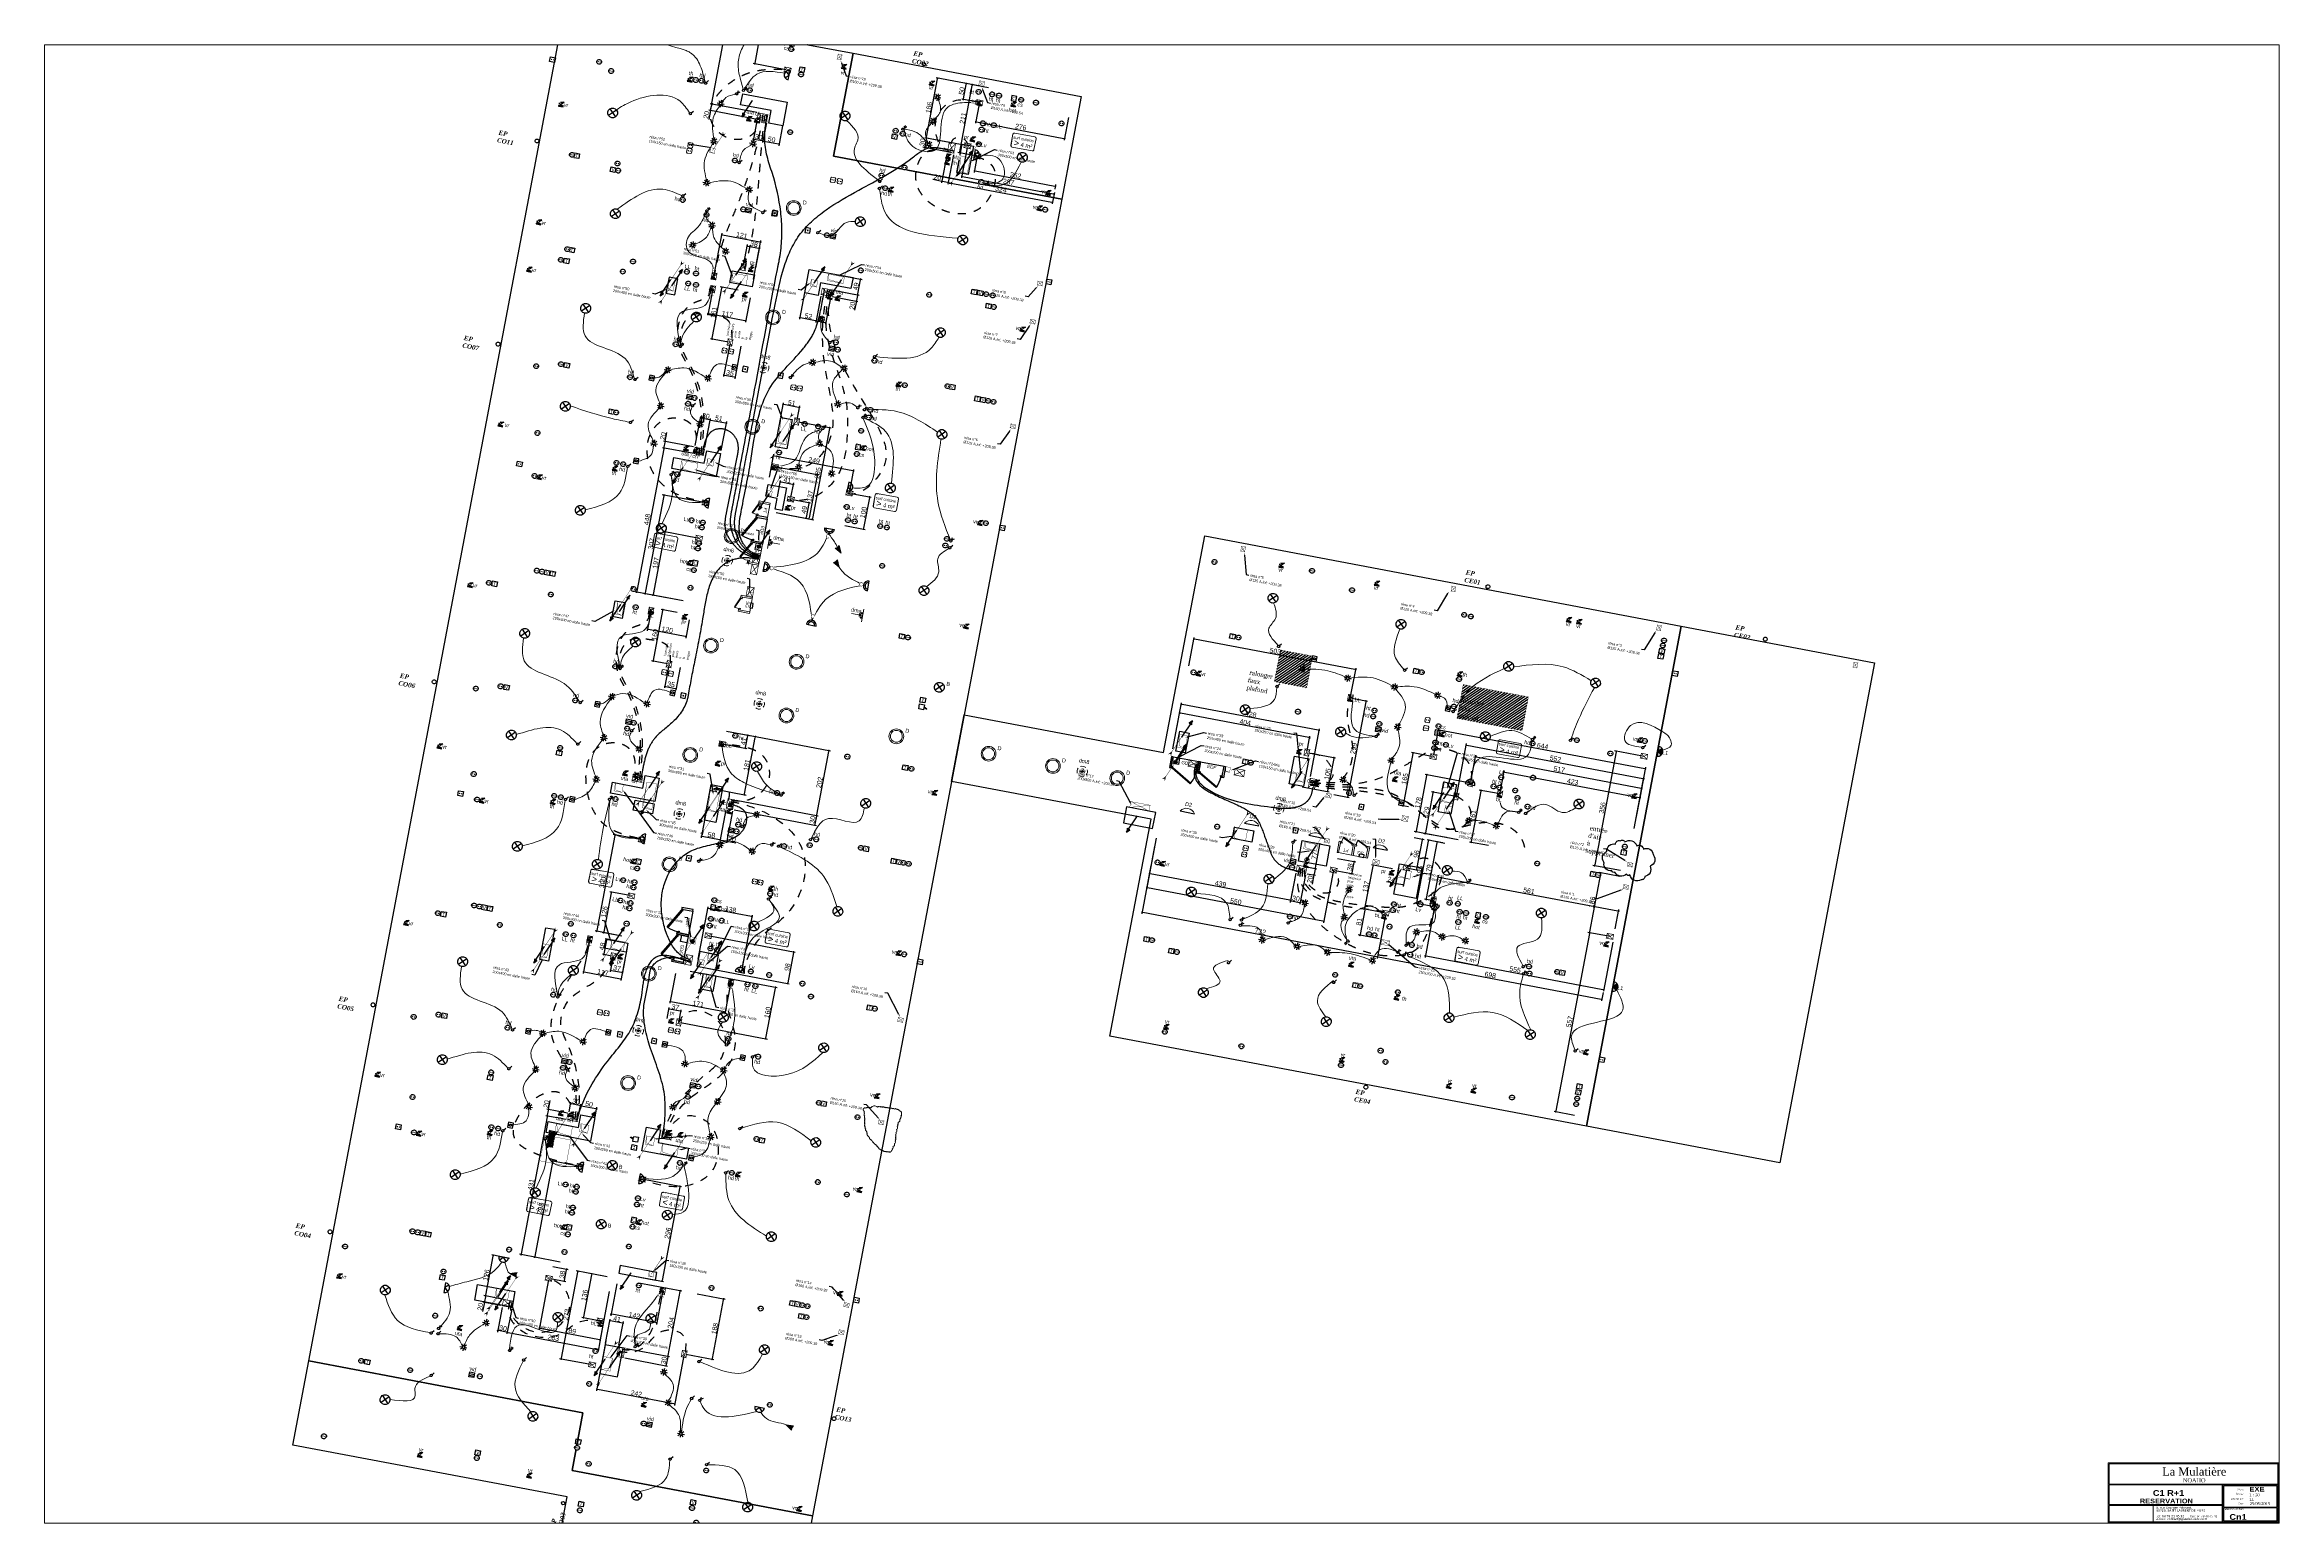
# Paper-space layout 'RESERVATION' of a CAD drawing. Header units: millimetres. Extents: x 1 to 1366, y 0 to 903.
# The model-space entities are those that its viewports show. They can reach past a viewport. Long polylines and large blocks are cut down to what shows.
import ezdxf
from ezdxf import colors
from ezdxf.entities.mleader import LeaderData, LeaderLine
from ezdxf.enums import TextEntityAlignment as Align
from ezdxf.math import Vec2, Vec3

# ---------------------------------------------------------------- set-up
doc = ezdxf.new("R2010")
doc.units = ezdxf.units.MM
doc.set_wipeout_variables(frame=1)
for name, pattern in [('ACAD_ISO02W100', [15, 12, -3]), ('prlm_ef', [0.165, 0.1, -0.065]), ('prlm_gaz', [36, 24, -3, 0, -3, 0, -3, 0, -3])]:
    doc.linetypes.add(name, pattern=pattern)
for name, color, linetype, lineweight in [('_GAZELEC-BOITE INCORPO', 36, 'Continuous', 18), ('_GAZELEC-RESERVATION', 1, 'Continuous', 18), ('_GAZELEC-RESERVATION 2', 132, 'Continuous', 18), ('prlm-ZCARTOUCHE', 171, 'Continuous', 13)]:
    doc.layers.add(name, color=color, linetype=linetype, lineweight=lineweight)
for name, color, linetype in [('_GAZELEC-EAU CHAUDE', 1, 'Continuous'), ('GAZ-EU FLECHE', 42, 'Continuous'), ('GAZ-FLECHE VMC', 93, 'Continuous'), ('gaz-modifications', 30, 'Continuous'), ('prlm-EAU-EPEXT', 145, 'Continuous'), ('prlm-ELEC-BT', 63, 'Continuous'), ('prlm-ELEC-CFA', 181, 'Continuous'), ('prlm-ELEC-CFO', 201, 'Continuous'), ('prlm-GAZ', 20, 'Continuous'), ('prlm-GT', 242, 'Continuous'), ('prlm-TELECOM', 30, 'Continuous')]:
    doc.layers.add(name, color=color, linetype=linetype)
doc.layers.add('prlm-ZEROPLOT', color=254, linetype='Continuous', plot=False)
doc.styles.add('Arial', font='arial.ttf')
doc.styles.add('Geneva', font='arial.ttf')
doc.styles.add('prlm-ariblk', font='ariblk.ttf', dxfattribs={"height": 2.7})
doc.styles.add('prlm-eau-ep', font='timesbi.ttf', dxfattribs={"height": 18})
doc.styles.add('prlm-elec-cfa', font='comic.ttf', dxfattribs={"height": 12})
doc.styles.add('prlm-elec-cfo', font='comic.ttf', dxfattribs={"height": 12})
doc.styles.add('prlm-georgia', font='georgia.ttf', dxfattribs={"height": 1.8})
doc.styles.add('prlm-mod', font='cambriaz.ttf', dxfattribs={"height": 18})
doc.styles.add('prlm-sejc', font='arial.ttf', dxfattribs={"height": 20})
doc.styles.add('prlm-verdana', font='verdana.ttf', dxfattribs={"height": 0.9})
doc.styles.get("Standard").update_dxf_attribs({"font": 'arial.ttf'})
doc.dimstyles.new('200', dxfattribs={"dimtxt": 150, "dimasz": 25, "dimexe": 50, "dimexo": 50, "dimgap": 20, "dimtad": 1, "dimdec": 0, "dimlfac": 0.1, "dimdsep": 46, "dimtxsty": 'Arial', "dimblk1": 'DOTBLANK', "dimblk2": 'DOTBLANK', "dimsah": 1, "dimcen": 25, "dimclrd": 5, "dimclre": 5, "dimadec": 0, "dimazin": 0, "dimtfac": 1, "dimtdec": 0, "dimtmove": 0, "dimatfit": 3, "dimldrblk": 'DOTBLANK', "dimfxl": 50, "dimtolj": 1, "dimtzin": 0, "dimarcsym": 0})
picture_1 = doc.add_image_def('image1.jpg', size_in_pixel=(285, 105))

# ---------------------------------------------------------------- blocks, each defined once
blk = doc.blocks.new('$CTaff')
at = {"layer": 'prlm-ZCARTOUCHE', "color": 0, "linetype": 'ByBlock', "lineweight": -2, "style": 'prlm-georgia', "flags": 8}
blk.add_attdef('CTAFF', text='', height=5, dxfattribs=at).set_placement((-52.5, 32.1), align=Align.MIDDLE_CENTER)
blk = doc.blocks.new('$CTcli')
at = {"layer": 'prlm-ZCARTOUCHE', "color": 0, "linetype": 'ByBlock', "lineweight": -2, "style": 'prlm-georgia', "flags": 8}
blk.add_attdef('CTCLI', text='', height=2.5, dxfattribs=at).set_placement((-52.5, 26.7), align=Align.MIDDLE_CENTER)
blk = doc.blocks.new('$ctpha')
at = {"layer": 'prlm-ZCARTOUCHE', "color": 0, "style": 'prlm-ariblk', "flags": 8}
blk.add_attdef('CTPHA', text='', height=2.9, dxfattribs=at).set_placement((0, 0), align=Align.MIDDLE_CENTER)
blk = doc.blocks.new('$CTsca')
at = {"layer": 'prlm-ZCARTOUCHE', "color": 0, "style": 'prlm-georgia', "flags": 8}
blk.add_attdef('CTSCA', (-18.8, 17), '', height=1.8, dxfattribs=at)
blk = doc.blocks.new('$CTtit')
at = {"layer": 'prlm-ZCARTOUCHE', "color": 0, "linetype": 'ByBlock', "lineweight": -2, "style": 'prlm-ariblk', "flags": 8}
blk.add_attdef('CTTIT', text='', height=3.5, dxfattribs=at).set_placement((-68.2, 19), align=Align.MIDDLE_CENTER)
blk = doc.blocks.new('$ctlot')
at = {"layer": 'prlm-ZCARTOUCHE', "color": 0, "style": 'prlm-ariblk', "flags": 8}
blk.add_attdef('CTLOT', text='', height=2.8, dxfattribs=at).set_placement((0, 0), align=Align.MIDDLE_CENTER)
blk = doc.blocks.new('xi.lumD2')
at = {"layer": 'prlm-ELEC-CFO', "color": 0}
blk.add_line((0, 22.5), (0, -22.5), dxfattribs=at)
at = {"layer": 'prlm-ELEC-CFO', "color": 0, "linetype": 'ByBlock', "lineweight": 13}
blk.add_arc((-15.1, 0), 27.1, 303.84414, 56.15586, dxfattribs=at)
blk = doc.blocks.new('xi.epext')
at = {"layer": 'prlm-EAU-EPEXT', "color": 0, "linetype": 'ByBlock', "lineweight": -2}
blk.add_circle((0, 0), 5, dxfattribs=at)
blk = doc.blocks.new('xi.gdf70')
at = {"linetype": 'Continuous'}
for p, q in [((0, 0), (80, 0)), ((0, -30), (0, -35)), ((5, -30), (0, -30)), ((0, -35), (3.5, -35)), ((3.5, -32), (5, -32)), ((3.5, -35), (3.5, -32)), ((5, -32), (5, -30)), ((75, -30), (80, -30)), ((75, -32), (75, -30)), ((76.5, -32), (75, -32)), ((76.5, -35), (76.5, -32)), ((80, -35), (76.5, -35)), ((80, -30), (80, -35))]:
    blk.add_line(p, q, dxfattribs=at)
at = {"linetype": 'Continuous', "flags": 128}
for points in [[(0, -35), (0, 0), (-5, 0), (-5, -35)], [(0, 0), (20, 0), (20, -20), (0, -20)], [(5, -32.4), (68.2, -68.9), (66.7, -71.5), (3.5, -35)], [(85, -35), (80, -35), (80, 0), (85, 0)]]:
    blk.add_lwpolyline(points, close=True, dxfattribs=at)
at = {"linetype": 'Continuous'}
blk.add_arc((3.5, -35), 73, 330, 0, dxfattribs=at)
at = {"insert": (42.8, -12.2), "char_height": 9.97, "width": 55.653, "attachment_point": 5, "line_spacing_factor": 0.72537, "style": 'Geneva'}
blk.add_mtext('GDF', dxfattribs=at)
blk = doc.blocks.new('xi.edf73')
at = {"linetype": 'Continuous'}
for p, q in [((0, 0), (73, 0)), ((5, -30), (0, -30)), ((0, -30), (0, -35)), ((0, -35), (3.5, -35)), ((3.5, -35), (3.5, -32)), ((3.5, -32), (5, -32)), ((3.5, -35), (5, -32.4)), ((61.5, -68.5), (3.5, -35)), ((5, -32), (5, -30)), ((5, -32.4), (63, -65.9)), ((63, -65.9), (61.5, -68.5)), ((68, -32), (68, -30)), ((68, -30), (73, -30)), ((69.5, -32), (68, -32)), ((69.5, -35), (69.5, -32)), ((73, -35), (69.5, -35)), ((73, -30), (73, -35))]:
    blk.add_line(p, q, dxfattribs=at)
at = {"linetype": 'Continuous', "flags": 128}
for points in [[(0, -35), (0, 0), (-5, 0), (-5, -35)], [(78, -35), (73, -35), (73, 0), (78, 0)]]:
    blk.add_lwpolyline(points, close=True, dxfattribs=at)
at = {"linetype": 'Continuous'}
blk.add_arc((-6.5, -35), 76, 336.04233, 0, dxfattribs=at)
at = {"insert": (36.5, -9), "char_height": 9.97, "width": 55.653, "attachment_point": 5, "line_spacing_factor": 0.72537, "style": 'Geneva'}
blk.add_mtext('EDF', dxfattribs=at)
blk = doc.blocks.new('xi.sg')
at = {"linetype": 'Continuous', "lineweight": 18}
for p, q in [((0, 0), (40, 0)), ((5, -30), (0, -30)), ((0, -30), (0, -35)), ((0, -35), (3.5, -35)), ((3.5, -35), (3.5, -33)), ((3.5, -33), (5, -33)), ((3.5, -35), (4.3, -33.2)), ((33.4, -48.9), (3.5, -35)), ((4.3, -33.2), (34.3, -47.1)), ((5, -33), (5, -30)), ((34.3, -47.1), (33.4, -48.9)), ((35, -33), (35, -30)), ((35, -30), (40, -30)), ((36.5, -33), (35, -33)), ((36.5, -35), (36.5, -33)), ((40, -35), (36.5, -35)), ((40, -35), (40, -30))]:
    blk.add_line(p, q, dxfattribs=at)
at = {"linetype": 'Continuous', "lineweight": 18, "flags": 128}
for points in [[(0, -35), (0, 0), (-5, 0), (-5, -35)], [(45, -35), (40, -35), (40, 0), (45, 0)]]:
    blk.add_lwpolyline(points, close=True, dxfattribs=at)
at = {"linetype": 'Continuous', "lineweight": 18}
blk.add_arc((3.5, -35), 33, 335, 0, dxfattribs=at)
at = {"insert": (19.4, -11.1), "char_height": 9.97, "width": 55.653, "attachment_point": 5, "line_spacing_factor": 0.72537, "style": 'Geneva'}
blk.add_mtext('SG', dxfattribs=at)
blk = doc.blocks.new('xi.ft')
at = {"linetype": 'Continuous', "lineweight": 18}
for p, q in [((0, 0), (40, 0)), ((5, -30), (0, -30)), ((0, -30), (0, -35)), ((0, -35), (3.5, -35)), ((3.5, -35), (3.5, -33)), ((3.5, -33), (5, -33)), ((3.5, -35), (4.3, -33.2)), ((33.4, -48.9), (3.5, -35)), ((4.3, -33.2), (34.3, -47.1)), ((5, -33), (5, -30)), ((34.3, -47.1), (33.4, -48.9)), ((35, -33), (35, -30)), ((35, -30), (40, -30)), ((36.5, -33), (35, -33)), ((36.5, -35), (36.5, -33)), ((40, -35), (36.5, -35)), ((40, -35), (40, -30))]:
    blk.add_line(p, q, dxfattribs=at)
at = {"linetype": 'Continuous', "lineweight": 18, "flags": 128}
for points in [[(0, -35), (0, 0), (-5, 0), (-5, -35)], [(45, -35), (40, -35), (40, 0), (45, 0)]]:
    blk.add_lwpolyline(points, close=True, dxfattribs=at)
at = {"linetype": 'Continuous', "lineweight": 18}
blk.add_arc((3.5, -35), 33, 335, 0, dxfattribs=at)
at = {"insert": (20, -11.1), "char_height": 9.97, "width": 55.653, "attachment_point": 5, "line_spacing_factor": 0.72537, "style": 'Geneva'}
blk.add_mtext('FT', dxfattribs=at)
blk = doc.blocks.new('xi.gdf60')
at = {"linetype": 'Continuous', "lineweight": 18}
for p, q in [((0, 0), (60, 0)), ((5, -30), (0, -30)), ((0, -30), (0, -35)), ((0, -35), (3.5, -35)), ((3.5, -35), (3.5, -32)), ((3.5, -32), (5, -32)), ((3.5, -35), (5, -32.4)), ((49.4, -61.5), (3.5, -35)), ((5, -32), (5, -30)), ((5, -32.4), (50.9, -58.9)), ((50.9, -58.9), (49.4, -61.5)), ((55, -32), (55, -30)), ((55, -30), (60, -30)), ((56.5, -32), (55, -32)), ((56.5, -35), (56.5, -32)), ((60, -35), (56.5, -35)), ((60, -30), (60, -35))]:
    blk.add_line(p, q, dxfattribs=at)
at = {"linetype": 'Continuous', "lineweight": 18, "flags": 128}
for points in [[(0, -35), (0, 0), (-5, 0), (-5, -35)], [(0, 0), (20, 0), (20, -20), (0, -20)], [(65, -35), (60, -35), (60, 0), (65, 0)]]:
    blk.add_lwpolyline(points, close=True, dxfattribs=at)
at = {"linetype": 'Continuous', "lineweight": 18}
blk.add_arc((3.5, -35), 53, 330, 0, dxfattribs=at)
at = {"insert": (31.8, -12.1), "char_height": 9.97, "width": 55.653, "attachment_point": 5, "line_spacing_factor": 0.72537, "style": 'Geneva'}
blk.add_mtext('GDF', dxfattribs=at)
blk = doc.blocks.new('xi.TH')
at = {"color": 0, "lineweight": 5}
blk.add_wipeout([(-7.5, -7.5), (7.5, -7.5), (7.5, 7.5), (-7.5, 7.5)], dxfattribs=at).dxf.layer = 'prlm-ELEC-CFA'
at = {"layer": 'prlm-ELEC-CFA', "lineweight": 5}
blk.add_hatch(color=0, dxfattribs=at).paths.add_polyline_path([(-3, 6), (-0.1, 3.7), (0, 0), (7.5, 7.5)])
at = {"layer": 'prlm-ELEC-CFA', "color": 0}
for points in [[(1, 4.2), (-7.5, 0), (7.5, -5.5), (-7.5, -5.5), (-7.5, -7.5), (7.5, -7.5)], [(-3, 6), (7.5, 7.5), (0, 0)]]:
    blk.add_lwpolyline(points, dxfattribs=at)
blk = doc.blocks.new('xi.uta')
at = {"layer": 'prlm-ELEC-CFO', "lineweight": 5}
blk.add_hatch(color=0, dxfattribs=at).paths.add_polyline_path([(-3, 6), (-0.1, 3.7), (0, 0), (7.5, 7.5)])
at = {"layer": 'prlm-ELEC-CFO', "color": 0}
blk.add_lwpolyline([(1, 4.2), (-7.5, 0), (7.5, -5.5), (-7.5, -5.5), (-7.5, -7.5), (7.5, -7.5)], dxfattribs=at)
at = {"layer": 'prlm-ELEC-CFO', "color": 0, "lineweight": 5, "flags": 128}
blk.add_lwpolyline([(-3, 6), (-0.1, 3.7), (0, 0), (7.5, 7.5)], close=True, dxfattribs=at)
blk = doc.blocks.new('xi.LL')
at = {"color": 0, "lineweight": 5}
blk.add_wipeout([(-7.5, -7.5), (7.5, -7.5), (7.5, 7.5), (-7.5, 7.5)], dxfattribs=at).dxf.layer = 'prlm-ELEC-CFO'
at = {"layer": 'prlm-ELEC-CFO', "color": 0, "linetype": 'ByBlock', "lineweight": 5, "const_width": 2}
for points in [[(-4, 0, 1), (-2, 0, 1)], [(2, 0, 1), (4, 0, 1)]]:
    blk.add_lwpolyline(points, format="xyb", close=True, dxfattribs=at)
at = {"layer": 'prlm-ELEC-CFO', "color": 0, "linetype": 'ByBlock', "lineweight": -2}
blk.add_circle((0, 0), 7.5, dxfattribs=at)
blk = doc.blocks.new('xi.PCHD')
at = {"color": 0, "lineweight": 5}
blk.add_wipeout([(-7.5, -7.5), (7.5, -7.5), (7.5, 7.5), (-7.5, 7.5)], dxfattribs=at).dxf.layer = 'prlm-ELEC-CFO'
at = {"layer": 'prlm-ELEC-CFO', "color": 0, "linetype": 'ByBlock', "lineweight": 5, "const_width": 2}
for points in [[(-4, 0, 1), (-2, 0, 1)], [(2, 0, 1), (4, 0, 1)]]:
    blk.add_lwpolyline(points, format="xyb", close=True, dxfattribs=at)
at = {"layer": 'prlm-ELEC-CFO', "color": 0, "linetype": 'ByBlock', "lineweight": -2}
blk.add_circle((0, 0), 7.5, dxfattribs=at)
blk = doc.blocks.new('xi.SA')
at = {"layer": 'prlm-ELEC-CFO', "color": 0}
blk.add_lwpolyline([(0.2, -1.3), (5.5, 5.3)], dxfattribs=at)
blk.add_circle((-2, -4), 3.5, dxfattribs=at)
blk = doc.blocks.new('xi.CH')
at = {"layer": 'prlm-ELEC-CFO', "lineweight": 5}
blk.add_hatch(color=0, dxfattribs=at).paths.add_polyline_path([(-3, 6), (-0.1, 3.7), (0, 0), (7.5, 7.5)])
at = {"layer": 'prlm-ELEC-CFO', "color": 0}
for points in [[(1, 4.2), (-7.5, 0), (7.5, -5.5), (-7.5, -5.5), (-7.5, -7.5), (7.5, -7.5)], [(-3, 6), (7.5, 7.5), (0, 0)]]:
    blk.add_lwpolyline(points, dxfattribs=at)
blk = doc.blocks.new('xi.VR')
at = {"layer": 'prlm-ELEC-CFO', "lineweight": 5}
blk.add_hatch(color=0, dxfattribs=at).paths.add_polyline_path([(-3, 6), (-0.1, 3.7), (0, 0), (7.5, 7.5)])
at = {"layer": 'prlm-ELEC-CFO', "color": 0}
for points in [[(1, 4.2), (-7.5, 0), (7.5, -5.5), (-7.5, -5.5), (-7.5, -7.5), (7.5, -7.5)], [(-3, 6), (7.5, 7.5), (0, 0)]]:
    blk.add_lwpolyline(points, dxfattribs=at)
blk = doc.blocks.new('xi.HOT')
at = {"layer": 'prlm-ELEC-CFO', "lineweight": 5}
blk.add_hatch(color=0, dxfattribs=at).paths.add_polyline_path([(-3, 6), (-0.1, 3.7), (0, 0), (7.5, 7.5)])
at = {"layer": 'prlm-ELEC-CFO', "color": 0}
for points in [[(1, 4.2), (-7.5, 0), (7.5, -5.5), (-7.5, -5.5), (-7.5, -7.5), (7.5, -7.5)], [(-3, 6), (7.5, 7.5), (0, 0)]]:
    blk.add_lwpolyline(points, dxfattribs=at)
blk = doc.blocks.new('xi.PCS')
at = {"color": 0, "lineweight": 5}
blk.add_wipeout([(-7.5, -7.5), (7.5, -7.5), (7.5, 7.5), (-7.5, 7.5)], dxfattribs=at).dxf.layer = 'prlm-ELEC-CFO'
at = {"layer": 'prlm-ELEC-CFO', "color": 0, "linetype": 'ByBlock', "lineweight": 5, "const_width": 2}
for points in [[(-4, 0, 1), (-2, 0, 1)], [(2, 0, 1), (4, 0, 1)]]:
    blk.add_lwpolyline(points, format="xyb", close=True, dxfattribs=at)
at = {"layer": 'prlm-ELEC-CFO', "color": 0, "linetype": 'ByBlock', "lineweight": -2}
blk.add_circle((0, 0), 7.5, dxfattribs=at)
blk = doc.blocks.new('xi.SF32')
at = {"layer": 'prlm-ELEC-CFO', "color": 0, "flags": 128}
blk.add_lwpolyline([(-7.5, -7.5), (7.5, -7.5), (7.5, 7.5), (-7.5, 7.5)], close=True, dxfattribs=at)
at = {"layer": 'prlm-ELEC-CFO', "color": 0, "linetype": 'ByBlock', "insert": (0, 0), "char_height": 10, "width": 11.36, "attachment_point": 5}
blk.add_mtext('{\\fVerdana|b0|i0|c0|p34;C}', dxfattribs=at)
blk = doc.blocks.new('xi.LV')
at = {"color": 0, "lineweight": 5}
blk.add_wipeout([(-7.5, -7.5), (7.5, -7.5), (7.5, 7.5), (-7.5, 7.5)], dxfattribs=at).dxf.layer = 'prlm-ELEC-CFO'
at = {"layer": 'prlm-ELEC-CFO', "color": 0, "linetype": 'ByBlock', "lineweight": 5, "const_width": 2}
for points in [[(-4, 0, 1), (-2, 0, 1)], [(2, 0, 1), (4, 0, 1)]]:
    blk.add_lwpolyline(points, format="xyb", close=True, dxfattribs=at)
at = {"layer": 'prlm-ELEC-CFO', "color": 0, "linetype": 'ByBlock', "lineweight": -2}
blk.add_circle((0, 0), 7.5, dxfattribs=at)
blk = doc.blocks.new('xi.TEL')
at = {"layer": 'prlm-ELEC-CFA', "color": 0, "linetype": 'ByBlock', "lineweight": -2, "flags": 128}
blk.add_lwpolyline([(-7.5, 7.5), (7.5, 7.5), (7.5, -7.5), (-7.5, -7.5)], close=True, dxfattribs=at)
at = {"layer": 'prlm-ELEC-CFA', "color": 0, "linetype": 'ByBlock', "insert": (0, 0), "char_height": 10, "width": 11.36, "attachment_point": 5}
blk.add_mtext('{\\fVerdana|b0|i0|c0|p34;T}', dxfattribs=at)
blk = doc.blocks.new('xi.TV')
at = {"layer": 'prlm-ELEC-CFA', "color": 0, "linetype": 'ByBlock', "lineweight": -2, "flags": 128}
blk.add_lwpolyline([(-7.5, 7.5), (7.5, 7.5), (7.5, -7.5), (-7.5, -7.5)], close=True, dxfattribs=at)
at = {"layer": 'prlm-ELEC-CFA', "color": 0, "linetype": 'ByBlock', "insert": (0, 0), "char_height": 10, "width": 11.36, "attachment_point": 5}
blk.add_mtext('{\\fVerdana|b0|i0|c0|p34;V}', dxfattribs=at)
blk = doc.blocks.new('xi.PC')
at = {"color": 0, "lineweight": 5}
blk.add_wipeout([(-7.5, -7.5), (7.5, -7.5), (7.5, 7.5), (-7.5, 7.5)], dxfattribs=at).dxf.layer = 'prlm-ELEC-CFO'
at = {"layer": 'prlm-ELEC-CFO', "color": 0, "linetype": 'ByBlock', "lineweight": 5, "const_width": 2}
for points in [[(-4, 0, 1), (-2, 0, 1)], [(2, 0, 1), (4, 0, 1)]]:
    blk.add_lwpolyline(points, format="xyb", close=True, dxfattribs=at)
at = {"layer": 'prlm-ELEC-CFO', "color": 0, "linetype": 'ByBlock', "lineweight": -2}
blk.add_circle((0, 0), 7.5, dxfattribs=at)
blk = doc.blocks.new('xi.PCHT')
at = {"color": 0, "lineweight": 5}
blk.add_wipeout([(-7.5, -7.5), (7.5, -7.5), (7.5, 7.5), (-7.5, 7.5)], dxfattribs=at).dxf.layer = 'prlm-ELEC-CFO'
at = {"layer": 'prlm-ELEC-CFO', "color": 0, "linetype": 'ByBlock', "lineweight": 5, "const_width": 2}
for points in [[(-4, 0, 1), (-2, 0, 1)], [(2, 0, 1), (4, 0, 1)]]:
    blk.add_lwpolyline(points, format="xyb", close=True, dxfattribs=at)
at = {"layer": 'prlm-ELEC-CFO', "color": 0, "linetype": 'ByBlock', "lineweight": -2}
blk.add_circle((0, 0), 7.5, dxfattribs=at)
blk = doc.blocks.new('xi.DA')
at = {"layer": 'prlm-ELEC-CFO', "color": 0}
for points in [[(4, 1.4), (-1.2, 4.3)], [(0.6, -1.7), (7, 4.1), (1.8, 7)]]:
    blk.add_lwpolyline(points, dxfattribs=at)
blk.add_circle((-2, -4), 3.5, dxfattribs=at)
blk = doc.blocks.new('xi.VV')
at = {"layer": 'prlm-ELEC-CFO', "color": 0}
blk.add_lwpolyline([(6.9, 3.4), (0, -1.1), (1.9, 6.9)], dxfattribs=at)
blk.add_circle((-2, -4), 3.5, dxfattribs=at)
blk = doc.blocks.new('xi.PTCE')
at = {"layer": 'prlm-ELEC-CFO', "color": 0}
for points in [[(-10.6, 10.6), (10.6, -10.6)], [(10.6, 10.6), (-10.6, -10.6)]]:
    blk.add_lwpolyline(points, dxfattribs=at)
at = {"layer": 'prlm-ELEC-CFO', "color": 0, "linetype": 'ByBlock'}
blk.add_circle((0, 0), 15, dxfattribs=at)
blk = doc.blocks.new('xi.ECAP')
at = {"color": 0}
blk.add_wipeout([(-15, 0), (-10.1, 11.1), (0, 15), (10.1, 11.1), (15, 0)], dxfattribs=at).dxf.layer = 'prlm-ELEC-CFO'
at = {"layer": 'prlm-ELEC-CFO', "color": 0, "linetype": 'ByBlock', "lineweight": -2, "flags": 128}
blk.add_lwpolyline([(15, 0, 1), (-15, 0)], format="xyb", close=True, dxfattribs=at)
at = {"layer": 'prlm-ELEC-CFO', "color": 0}
blk.add_lwpolyline([(-10.1, 11.1), (0, 0), (10.1, 11.1)], dxfattribs=at)
blk = doc.blocks.new('xi.4m²')
at = {"color": 0}
blk.add_wipeout([(-34.5, 20.5), (34.5, 20.5), (34.5, -20.5), (-34.5, -20.5)], dxfattribs=at).dxf.layer = 'prlm-ELEC-CFO'
at = {"layer": 'prlm-ELEC-CFO', "color": 0, "lineweight": 13}
blk.add_lwpolyline([(-31, 22), (31, 22, -0.414214), (36, 17), (36, -17, -0.414214), (31, -22), (-31, -22, -0.414214), (-36, -17), (-36, 17, -0.414214)], format="xyb", close=True, dxfattribs=at)
at = {"layer": 'prlm-ELEC-CFO', "color": 0, "attachment_point": 6, "line_spacing_factor": 0.8, "style": 'prlm-sejc'}
for s, insert, char_height in [('surf cuisine', (30.4, 8.9), 9), ('4 m²', (29.3, -9.2), 13)]:
    blk.add_mtext(s, dxfattribs=dict(at, insert=insert, char_height=char_height))
at = {"layer": 'prlm-ELEC-CFO', "color": 0, "style": 'prlm-sejc', "flags": 8}
blk.add_attdef('?', (-28.3, -16.8), '', height=20, dxfattribs=at)
blk = doc.blocks.new('xi.PR')
at = {"layer": 'prlm-ELEC-CFO', "lineweight": 5}
blk.add_hatch(color=0, dxfattribs=at).paths.add_polyline_path([(-3, 6), (-0.1, 3.7), (0, 0), (7.5, 7.5)])
at = {"layer": 'prlm-ELEC-CFO', "color": 0}
blk.add_lwpolyline([(1, 4.2), (-7.5, 0), (7.5, -5.5), (-7.5, -5.5), (-7.5, -7.5), (7.5, -7.5)], dxfattribs=at)
at = {"layer": 'prlm-ELEC-CFO', "color": 0, "lineweight": 5, "flags": 128}
blk.add_lwpolyline([(-3, 6), (-0.1, 3.7), (0, 0), (7.5, 7.5)], close=True, dxfattribs=at)
blk = doc.blocks.new('xi.BL')
at = {"color": 0, "lineweight": 5}
blk.add_wipeout([(-7.5, -7.5), (7.5, -7.5), (7.5, 7.5), (-7.5, 7.5)], dxfattribs=at).dxf.layer = 'prlm-ELEC-CFO'
at = {"layer": 'prlm-ELEC-CFO', "lineweight": 5}
blk.add_hatch(color=0, dxfattribs=at).paths.add_polyline_path([(-3, 6), (-0.1, 3.7), (0, 0), (7.5, 7.5)])
at = {"layer": 'prlm-ELEC-CFO', "color": 0}
blk.add_lwpolyline([(1, 4.2), (-7.5, 0), (7.5, -5.5), (-7.5, -5.5), (-7.5, -7.5), (7.5, -7.5)], dxfattribs=at)
blk = doc.blocks.new('xi.PCGTL')
at = {"layer": 'prlm-ELEC-CFO', "color": 0, "lineweight": 0}
blk.add_lwpolyline([(-7.5, -5), (-5, -7.5), (5, -7.5), (7.5, -5), (7.5, 5), (5, 7.5), (-5, 7.5), (-7.5, 5)], close=True, dxfattribs=at)
at = {"layer": 'prlm-ELEC-CFO', "color": 0, "linetype": 'ByBlock', "lineweight": 5, "const_width": 2}
for points in [[(-4, 0, 1), (-2, 0, 1)], [(2, 0, 1), (4, 0, 1)]]:
    blk.add_lwpolyline(points, format="xyb", close=True, dxfattribs=at)
blk = doc.blocks.new('xi.VID')
at = {"layer": 'prlm-ELEC-CFA', "color": 0, "linetype": 'ByBlock', "lineweight": -2, "flags": 128}
blk.add_lwpolyline([(-7.5, 7.5), (7.5, 7.5), (7.5, -7.5), (-7.5, -7.5)], close=True, dxfattribs=at)
at = {"layer": 'prlm-ELEC-CFA', "color": 0}
for points in [[(-7.5, 2.5), (7.5, 2.5)], [(-7.5, -2.5), (7.5, -2.5)]]:
    blk.add_lwpolyline(points, dxfattribs=at)
blk = doc.blocks.new('xi.BSO')
at = {"layer": 'prlm-ELEC-CFO', "lineweight": 5}
blk.add_hatch(color=0, dxfattribs=at).paths.add_polyline_path([(-2.5, -2.5), (2.5, -2.5), (2.5, 2.5), (-2.5, 2.5)])
at = {"layer": 'prlm-ELEC-CFO', "color": 0, "flags": 128}
blk.add_lwpolyline([(-7.5, -7.5), (7.5, -7.5), (7.5, 7.5), (-7.5, 7.5)], close=True, dxfattribs=at)
blk = doc.blocks.new('xi.SPOT')
at = {"color": 0, "lineweight": 5}
blk.add_wipeout([(-4, 0), (-2.8, -2.8), (0, -4), (2.8, -2.8), (4, 0), (2.8, 2.8), (0, 4), (-2.8, 2.8)], dxfattribs=at).dxf.layer = 'prlm-ELEC-CFO'
at = {"layer": 'prlm-ELEC-CFO', "color": 0, "linetype": 'ByBlock', "lineweight": -2, "flags": 128}
for points in [[(-10.9, 0), (-4, 0)], [(-7.7, 7.7), (-2.8, 2.8)], [(0, 10.9), (0, 4)], [(7.7, 7.7), (2.8, 2.8)], [(4, 0), (10.9, 0)], [(-2.8, -2.8), (-7.7, -7.7)], [(0, -4), (0, -10.9)], [(2.8, -2.8), (7.7, -7.7)]]:
    blk.add_lwpolyline(points, dxfattribs=at)
at = {"layer": 'prlm-ELEC-CFO', "color": 0, "linetype": 'ByBlock', "lineweight": -2}
blk.add_circle((0, 0), 4, dxfattribs=at)
blk = doc.blocks.new('xi.PC-EXT')
at = {"layer": 'prlm-ELEC-CFO', "color": 0, "linetype": 'ByBlock', "lineweight": -2, "flags": 128}
blk.add_lwpolyline([(-7.5, 7.5), (7.5, 7.5), (7.5, -7.5), (-7.5, -7.5)], close=True, dxfattribs=at)
at = {"layer": 'prlm-ELEC-CFO', "color": 0, "linetype": 'ByBlock', "lineweight": 5, "const_width": 2}
for points in [[(-4, 0, 1), (-2, 0, 1)], [(2, 0, 1), (4, 0, 1)]]:
    blk.add_lwpolyline(points, format="xyb", close=True, dxfattribs=at)
blk = doc.blocks.new('xi.BP')
at = {"layer": 'prlm-ELEC-CFO', "color": 0, "flags": 128}
blk.add_lwpolyline([(-7.5, -7.5), (7.5, -7.5), (7.5, 7.5), (-7.5, 7.5)], close=True, dxfattribs=at)
at = {"layer": 'prlm-ELEC-CFO', "color": 0}
blk.add_circle((0, 0), 3.5, dxfattribs=at)
blk = doc.blocks.new('xi.LUM1')
at = {"layer": 'prlm-ELEC-CFO', "linetype": 'ByBlock', "lineweight": 5}
blk.add_hatch(color=0, dxfattribs=at).paths.add_polyline_path([(10.6, 10.6, 0.414214), (-10.6, 10.6), (0, 0)])
at = {"layer": 'prlm-ELEC-CFO', "color": 0, "linetype": 'ByBlock', "lineweight": -2, "flags": 128}
blk.add_lwpolyline([(15, 0, 1), (-15, 0)], format="xyb", close=True, dxfattribs=at)
at = {"layer": 'prlm-ELEC-CFO', "color": 0}
blk.add_lwpolyline([(-10.6, 10.6), (0, 0), (10.6, 10.6)], dxfattribs=at)
blk = doc.blocks.new('xi.fl')
at = {"layer": 'prlm-ELEC-CFO'}
blk.add_hatch(color=0, dxfattribs=at).paths.add_polyline_path([(20.4, 0), (-2, -7.2), (0, 0), (-2, 7.2)])
at = {"layer": 'prlm-ELEC-CFO', "color": 0, "lineweight": 5}
blk.add_lwpolyline([(20.4, 0), (-2, -7.2), (0, 0), (-2, 7.2)], close=True, dxfattribs=at)
blk = doc.blocks.new('xi.dma')
at = {"layer": 'prlm-ELEC-CFO', "color": 0, "linetype": 'ACAD_ISO02W100', "lineweight": 5, "flags": 128}
for points in [[(-20, 0), (20, 0)], [(0, 0), (0, 35)]]:
    blk.add_lwpolyline(points, dxfattribs=at)
at = {"layer": 'prlm-ELEC-CFO', "color": 0, "linetype": 'ByBlock', "lineweight": 5}
for radius, start, end in [(9, 145, 191.80296), (6.5, 145, 199.03868), (9, 55, 125), (5, 145, 207.37446), (6.5, 55, 125), (5, 55, 125), (5, 332.62554, 35), (6.5, 340.96132, 35), (9, 348.19704, 35)]:
    blk.add_arc((0, 2.4), radius, start, end, dxfattribs=at)
blk = doc.blocks.new('xi.pcsg')
at = {"color": 0}
blk.add_wipeout([(-7.5, 7.5), (7.5, 7.5), (7.5, 0), (-7.5, 0)], dxfattribs=at).dxf.layer = 'prlm-ELEC-CFO'
at = {"layer": 'prlm-ELEC-CFO', "color": 0}
blk.add_lwpolyline([(-7.5, 0), (7.5, 0), (7.5, 7.5), (-7.5, 7.5)], close=True, dxfattribs=at)
at = {"layer": 'prlm-ELEC-CFO', "color": 0, "linetype": 'ByBlock', "lineweight": 5, "const_width": 2}
for points in [[(-2, 7.5, 1), (-4, 7.5)], [(4, 7.5, 1), (2, 7.5)]]:
    blk.add_lwpolyline(points, format="xyb", dxfattribs=at)
blk = doc.blocks.new('xi.dm8')
at = {"layer": 'prlm-ELEC-CFO', "color": 0}
for points in [[(-2.1, 2.1), (2.1, -2.1)], [(2.1, 2.1), (-2.1, -2.1)]]:
    blk.add_lwpolyline(points, dxfattribs=at)
blk.add_circle((0, 0), 3, dxfattribs=at)
at = {"layer": 'prlm-ELEC-CFO', "color": 0, "lineweight": 13}
for radius, start, end in [(16, 150, 210), (16, 60, 120), (8, 150, 210), (8, 60, 120), (8, 330, 30), (16, 330, 30), (16, 240, 300), (8, 240, 300)]:
    blk.add_arc((0, 0), radius, start, end, dxfattribs=at)
blk = doc.blocks.new('xi.lumD')
at = {"layer": 'prlm-ELEC-CFO', "color": 0, "linetype": 'ByBlock', "lineweight": 13}
for radius in [22.5, 18.4]:
    blk.add_circle((0, 0), radius, dxfattribs=at)
blk = doc.blocks.new('xi.pc-sail')
at = {"layer": 'prlm-ELEC-CFO', "color": 0, "linetype": 'ByBlock', "lineweight": -2, "flags": 128}
blk.add_lwpolyline([(-7.5, 15), (7.5, 15), (7.5, 0), (-7.5, 0)], close=True, dxfattribs=at)
at = {"layer": 'prlm-ELEC-CFO', "color": 0, "linetype": 'ByBlock', "lineweight": 5, "const_width": 2}
for points in [[(-4, 7.5, 1), (-2, 7.5, 1)], [(2, 7.5, 1), (4, 7.5, 1)]]:
    blk.add_lwpolyline(points, format="xyb", close=True, dxfattribs=at)
blk = doc.blocks.new('xi.sa-sail')
at = {"layer": 'prlm-ELEC-CFO', "color": 0, "linetype": 'ByBlock', "lineweight": -2, "flags": 128}
blk.add_lwpolyline([(-1.1, 15), (3, 24.3), (4.6, 23.6), (0.9, 15), (7.8, 15), (7.8, 0), (-7.8, 0), (-7.8, 15)], close=True, dxfattribs=at)
blk = doc.blocks.new('xi.lumB')
at = {"layer": 'prlm-ELEC-CFO', "color": 0, "linetype": 'ByBlock'}
for p, q in [((10.6, 10.6), (-10.6, -10.6)), ((-10.6, 10.6), (10.6, -10.6))]:
    blk.add_line(p, q, dxfattribs=at)
blk.add_circle((0, 0), 15, dxfattribs=at)
blk = doc.blocks.new('xi.lumC')
at = {"layer": 'prlm-ELEC-CFO', "color": 0, "linetype": 'ByBlock', "flags": 128}
blk.add_lwpolyline([(-15, 0), (15, 0, 1)], format="xyb", close=True, dxfattribs=at)
at = {"layer": 'prlm-ELEC-CFO', "color": 0}
for points in [[(-8.5, 8.5), (-9.2, 9.2)], [(0, 10), (0, 15)], [(8.5, 8.5), (9.2, 9.2)]]:
    blk.add_lwpolyline(points, dxfattribs=at)
blk.add_arc((0, 0), 10, 0, 180, dxfattribs=at)
blk = doc.blocks.new('FLECHE1')
h = blk.add_hatch(color=256)
h.dxf.hatch_style = 1
h.paths.add_polyline_path([(495907, -370440), (495914, -370315), (495936, -370371), (495992, -370349)])
for p, q in [((495907, -370440), (496141, -369887)), ((495914, -370315), (495907, -370440)), ((495914, -370315), (495907, -370440)), ((495992, -370349), (495907, -370440)), ((495907, -370440), (495992, -370349)), ((495907, -370440), (495936, -370371)), ((495936, -370371), (495914, -370315)), ((495936, -370371), (495914, -370315)), ((495936, -370371), (495992, -370349)), ((495992, -370349), (495936, -370371))]:
    blk.add_line(p, q)
at = {"const_width": 10}
for points in [[(495936, -370371), (496141, -369887)], [(495907, -370440), (495914, -370315), (495936, -370371), (495992, -370349), (495907, -370440)]]:
    blk.add_lwpolyline(points, dxfattribs=at)
blk = doc.blocks.new('FLECHE2')
h = blk.add_hatch(color=256)
h.dxf.hatch_style = 1
h.paths.add_polyline_path([(496272, -370023), (496278, -369899), (496301, -369955), (496357, -369932)])
at = {"const_width": 10}
for points in [[(496067, -370507), (496301, -369955), (496357, -369932), (496272, -370023), (496301, -369955), (496278, -369899), (496272, -370023), (496357, -369932), (496301, -369955), (496278, -369899), (496272, -370023)], [(496272, -370023), (496278, -369899), (496301, -369955), (496357, -369932), (496272, -370023)]]:
    blk.add_lwpolyline(points, dxfattribs=at)
blk = doc.blocks.new('xi.colonnegaz')
at = {"layer": 'prlm-GAZ'}
h = blk.add_hatch(dxfattribs=at)
h.set_pattern_fill('ANSI37', color=0, scale=0.5, style=0)
h.paths.add_polyline_path([(-5, 0, 1), (5, 0, 1)])
at = {"layer": 'prlm-GAZ', "color": 0}
blk.add_circle((0, 0), 5, dxfattribs=at)
blk = doc.blocks.new('_DOTBLANK')
at = {"color": 0, "linetype": 'ByBlock'}
blk.add_line((-0.5, 0), (-1, 0), dxfattribs=at)
blk.add_circle((0, 0), 0.5, dxfattribs=at)
blk = doc.blocks.new('*D116')
at = {"layer": '_GAZELEC-BOITE INCORPO', "color": 5, "lineweight": -2, "transparency": 16777216}
for p, q in [((469577, -342194), (470294, -342194)), ((469577, -342603), (470294, -342603)), ((470244, -342578), (470244, -342219))]:
    blk.add_line(p, q, dxfattribs=at)
at = {"layer": '_GAZELEC-BOITE INCORPO', "color": 5, "lineweight": -2, "transparency": 16777216, "xscale": 25, "yscale": 25, "zscale": 25}
for p, rotation in [((470244, -342194), 90), ((470244, -342603), 270)]:
    blk.add_blockref('_DOTBLANK', p, dxfattribs=dict(at, rotation=rotation))
at = {"layer": '_GAZELEC-BOITE INCORPO', "color": 0, "transparency": 16777216, "insert": (470149, -342399), "char_height": 150, "attachment_point": 5, "rotation": 90, "style": 'Arial'}
blk.add_mtext('\\A1;41', dxfattribs=at)
blk = doc.blocks.new('*D117')
at = {"layer": '_GAZELEC-BOITE INCORPO', "color": 5, "lineweight": -2, "transparency": 16777216}
for p, q in [((469579, -342193), (470529, -342193)), ((470479, -343976), (470479, -342218)), ((469579, -344001), (470529, -344001))]:
    blk.add_line(p, q, dxfattribs=at)
at = {"layer": '_GAZELEC-BOITE INCORPO', "color": 5, "lineweight": -2, "transparency": 16777216, "xscale": 25, "yscale": 25, "zscale": 25}
for p, rotation in [((470479, -342193), 90), ((470479, -344001), 270)]:
    blk.add_blockref('_DOTBLANK', p, dxfattribs=dict(at, rotation=rotation))
at = {"layer": '_GAZELEC-BOITE INCORPO', "color": 0, "transparency": 16777216, "insert": (470382, -343097), "char_height": 150, "attachment_point": 5, "rotation": 90, "style": 'Arial'}
blk.add_mtext('\\A1;181', dxfattribs=at)
blk = doc.blocks.new('*D118')
at = {"layer": '_GAZELEC-BOITE INCORPO', "color": 5, "lineweight": -2, "transparency": 16777216}
for p, q in [((470260, -342196), (472812, -342196)), ((472762, -344189), (472762, -342221)), ((470260, -344214), (472812, -344214))]:
    blk.add_line(p, q, dxfattribs=at)
at = {"layer": '_GAZELEC-BOITE INCORPO', "color": 5, "lineweight": -2, "transparency": 16777216, "xscale": 25, "yscale": 25, "zscale": 25}
for p, rotation in [((472762, -342196), 90), ((472762, -344214), 270)]:
    blk.add_blockref('_DOTBLANK', p, dxfattribs=dict(at, rotation=rotation))
at = {"layer": '_GAZELEC-BOITE INCORPO', "color": 0, "transparency": 16777216, "insert": (472665, -343205), "char_height": 150, "attachment_point": 5, "rotation": 90, "style": 'Arial'}
blk.add_mtext('\\A1;202', dxfattribs=at)
blk = doc.blocks.new('*D119')
at = {"layer": '_GAZELEC-BOITE INCORPO', "color": 5, "lineweight": -2, "transparency": 16777216}
for p, q in [((470260, -344214), (472812, -344214)), ((470260, -344514), (472812, -344514)), ((472762, -344239), (472762, -344489))]:
    blk.add_line(p, q, dxfattribs=at)
at = {"layer": '_GAZELEC-BOITE INCORPO', "color": 5, "lineweight": -2, "transparency": 16777216, "xscale": 25, "yscale": 25, "zscale": 25}
for p, rotation in [((472762, -344214), 90), ((472762, -344514), 270)]:
    blk.add_blockref('_DOTBLANK', p, dxfattribs=dict(at, rotation=rotation))
at = {"layer": '_GAZELEC-BOITE INCORPO', "color": 0, "transparency": 16777216, "insert": (472665, -344364), "char_height": 150, "attachment_point": 5, "rotation": 90, "style": 'Arial'}
blk.add_mtext('\\A1;30', dxfattribs=at)
blk = doc.blocks.new('*D120')
at = {"layer": '_GAZELEC-BOITE INCORPO', "color": 5, "lineweight": -2, "transparency": 16777216}
for p, q in [((469426, -344561), (469426, -345543)), ((470010, -344561), (470010, -345543)), ((469985, -345493), (469451, -345493))]:
    blk.add_line(p, q, dxfattribs=at)
at = {"layer": '_GAZELEC-BOITE INCORPO', "color": 5, "lineweight": -2, "transparency": 16777216, "xscale": 25, "yscale": 25, "zscale": 25, "rotation": 180}
blk.add_blockref('_DOTBLANK', (469426, -345493), dxfattribs=at)
at = {"layer": '_GAZELEC-BOITE INCORPO', "color": 5, "lineweight": -2, "transparency": 16777216, "xscale": 25, "yscale": 25, "zscale": 25}
blk.add_blockref('_DOTBLANK', (470010, -345493), dxfattribs=at)
at = {"layer": '_GAZELEC-BOITE INCORPO', "color": 0, "transparency": 16777216, "insert": (469718, -345396), "char_height": 150, "attachment_point": 5, "style": 'Arial'}
blk.add_mtext('\\A1;58', dxfattribs=at)
blk = doc.blocks.new('*D121')
at = {"layer": '_GAZELEC-BOITE INCORPO', "color": 5, "lineweight": -2, "transparency": 16777216}
for p, q in [((470010, -344564), (470010, -345543)), ((470210, -344564), (470210, -345543)), ((470035, -345493), (470185, -345493)), ((470210, -345493), (470492, -345493))]:
    blk.add_line(p, q, dxfattribs=at)
at = {"layer": '_GAZELEC-BOITE INCORPO', "color": 5, "lineweight": -2, "transparency": 16777216, "xscale": 25, "yscale": 25, "zscale": 25, "rotation": 180}
blk.add_blockref('_DOTBLANK', (470010, -345493), dxfattribs=at)
at = {"layer": '_GAZELEC-BOITE INCORPO', "color": 5, "lineweight": -2, "transparency": 16777216, "xscale": 25, "yscale": 25, "zscale": 25}
blk.add_blockref('_DOTBLANK', (470210, -345493), dxfattribs=at)
at = {"layer": '_GAZELEC-BOITE INCORPO', "color": 0, "transparency": 16777216, "insert": (470363, -345396), "char_height": 150, "attachment_point": 5, "style": 'Arial'}
blk.add_mtext('\\A1;20', dxfattribs=at)
blk = doc.blocks.new('*D122')
at = {"layer": '_GAZELEC-BOITE INCORPO', "color": 5, "lineweight": -2, "transparency": 16777216}
for p, q in [((470027, -349200), (470027, -347571)), ((471380, -347621), (470052, -347621)), ((471405, -349200), (471405, -347571))]:
    blk.add_line(p, q, dxfattribs=at)
at = {"layer": '_GAZELEC-BOITE INCORPO', "color": 5, "lineweight": -2, "transparency": 16777216, "xscale": 25, "yscale": 25, "zscale": 25, "rotation": 180}
blk.add_blockref('_DOTBLANK', (470027, -347621), dxfattribs=at)
at = {"layer": '_GAZELEC-BOITE INCORPO', "color": 5, "lineweight": -2, "transparency": 16777216, "xscale": 25, "yscale": 25, "zscale": 25}
blk.add_blockref('_DOTBLANK', (471405, -347621), dxfattribs=at)
at = {"layer": '_GAZELEC-BOITE INCORPO', "color": 0, "transparency": 16777216, "insert": (470716, -347524), "char_height": 150, "attachment_point": 5, "style": 'Arial'}
blk.add_mtext('\\A1;138', dxfattribs=at)
blk = doc.blocks.new('*D123')
at = {"layer": '_GAZELEC-BOITE INCORPO', "color": 5, "lineweight": -2, "transparency": 16777216}
for p, q in [((470246, -348436), (472895, -348436)), ((472845, -348461), (472845, -349396)), ((470246, -349421), (472895, -349421))]:
    blk.add_line(p, q, dxfattribs=at)
at = {"layer": '_GAZELEC-BOITE INCORPO', "color": 5, "lineweight": -2, "transparency": 16777216, "xscale": 25, "yscale": 25, "zscale": 25}
for p, rotation in [((472845, -348436), 90), ((472845, -349421), 270)]:
    blk.add_blockref('_DOTBLANK', p, dxfattribs=dict(at, rotation=rotation))
at = {"layer": '_GAZELEC-BOITE INCORPO', "color": 0, "transparency": 16777216, "insert": (472748, -348929), "char_height": 150, "attachment_point": 5, "rotation": 90, "style": 'Arial'}
blk.add_mtext('\\A1;98', dxfattribs=at)
blk = doc.blocks.new('*D124')
at = {"layer": '_GAZELEC-BOITE INCORPO', "color": 5, "lineweight": -2, "transparency": 16777216}
for p, q in [((469426, -349753), (469426, -350685)), ((471137, -349753), (471137, -350685)), ((471112, -350635), (469451, -350635))]:
    blk.add_line(p, q, dxfattribs=at)
at = {"layer": '_GAZELEC-BOITE INCORPO', "color": 5, "lineweight": -2, "transparency": 16777216, "xscale": 25, "yscale": 25, "zscale": 25, "rotation": 180}
blk.add_blockref('_DOTBLANK', (469426, -350635), dxfattribs=at)
at = {"layer": '_GAZELEC-BOITE INCORPO', "color": 5, "lineweight": -2, "transparency": 16777216, "xscale": 25, "yscale": 25, "zscale": 25}
blk.add_blockref('_DOTBLANK', (471137, -350635), dxfattribs=at)
at = {"layer": '_GAZELEC-BOITE INCORPO', "color": 0, "transparency": 16777216, "insert": (470281, -350539), "char_height": 150, "attachment_point": 5, "style": 'Arial'}
blk.add_mtext('\\A1;171', dxfattribs=at)
blk = doc.blocks.new('*D125')
at = {"layer": '_GAZELEC-BOITE INCORPO', "color": 5, "lineweight": -2, "transparency": 16777216}
for p, q in [((469429, -351155), (469429, -350813)), ((469803, -351155), (469803, -350813)), ((469778, -350863), (469454, -350863))]:
    blk.add_line(p, q, dxfattribs=at)
at = {"layer": '_GAZELEC-BOITE INCORPO', "color": 5, "lineweight": -2, "transparency": 16777216, "xscale": 25, "yscale": 25, "zscale": 25, "rotation": 180}
blk.add_blockref('_DOTBLANK', (469429, -350863), dxfattribs=at)
at = {"layer": '_GAZELEC-BOITE INCORPO', "color": 5, "lineweight": -2, "transparency": 16777216, "xscale": 25, "yscale": 25, "zscale": 25}
blk.add_blockref('_DOTBLANK', (469803, -350863), dxfattribs=at)
at = {"layer": '_GAZELEC-BOITE INCORPO', "color": 0, "transparency": 16777216, "insert": (469616, -350766), "char_height": 150, "attachment_point": 5, "style": 'Arial'}
blk.add_mtext('\\A1;37', dxfattribs=at)
blk = doc.blocks.new('*D126')
at = {"layer": '_GAZELEC-BOITE INCORPO', "color": 5, "lineweight": -2, "transparency": 16777216}
for p, q in [((469853, -349602), (472557, -349602)), ((472507, -351180), (472507, -349627)), ((469853, -351205), (472557, -351205))]:
    blk.add_line(p, q, dxfattribs=at)
at = {"layer": '_GAZELEC-BOITE INCORPO', "color": 5, "lineweight": -2, "transparency": 16777216, "xscale": 25, "yscale": 25, "zscale": 25}
for p, rotation in [((472507, -349602), 90), ((472507, -351205), 270)]:
    blk.add_blockref('_DOTBLANK', p, dxfattribs=dict(at, rotation=rotation))
at = {"layer": '_GAZELEC-BOITE INCORPO', "color": 0, "transparency": 16777216, "insert": (472411, -350403), "char_height": 150, "attachment_point": 5, "rotation": 90, "style": 'Arial'}
blk.add_mtext('\\A1;160', dxfattribs=at)
blk = doc.blocks.new('*D127')
at = {"layer": '_GAZELEC-BOITE INCORPO', "color": 5, "lineweight": -2, "transparency": 16777216}
for p, q in [((469646, -356114), (470817, -356114)), ((470767, -356139), (470767, -359046)), ((469646, -359071), (470817, -359071))]:
    blk.add_line(p, q, dxfattribs=at)
at = {"layer": '_GAZELEC-BOITE INCORPO', "color": 5, "lineweight": -2, "transparency": 16777216, "xscale": 25, "yscale": 25, "zscale": 25}
for p, rotation in [((470767, -356114), 90), ((470767, -359071), 270)]:
    blk.add_blockref('_DOTBLANK', p, dxfattribs=dict(at, rotation=rotation))
at = {"layer": '_GAZELEC-BOITE INCORPO', "color": 0, "transparency": 16777216, "insert": (470671, -357592), "char_height": 150, "attachment_point": 5, "rotation": 90, "style": 'Arial'}
blk.add_mtext('\\A1;296', dxfattribs=at)
blk = doc.blocks.new('*D128')
at = {"layer": '_GAZELEC-BOITE INCORPO', "color": 5, "lineweight": -2, "transparency": 16777216}
for p, q in [((469426, -359407), (469426, -360398)), ((470845, -359407), (470845, -360398)), ((470820, -360348), (469451, -360348))]:
    blk.add_line(p, q, dxfattribs=at)
at = {"layer": '_GAZELEC-BOITE INCORPO', "color": 5, "lineweight": -2, "transparency": 16777216, "xscale": 25, "yscale": 25, "zscale": 25, "rotation": 180}
blk.add_blockref('_DOTBLANK', (469426, -360348), dxfattribs=at)
at = {"layer": '_GAZELEC-BOITE INCORPO', "color": 5, "lineweight": -2, "transparency": 16777216, "xscale": 25, "yscale": 25, "zscale": 25}
blk.add_blockref('_DOTBLANK', (470845, -360348), dxfattribs=at)
at = {"layer": '_GAZELEC-BOITE INCORPO', "color": 0, "transparency": 16777216, "insert": (470136, -360252), "char_height": 150, "attachment_point": 5, "style": 'Arial'}
blk.add_mtext('\\A1;142', dxfattribs=at)
blk = doc.blocks.new('*D129')
at = {"layer": '_GAZELEC-BOITE INCORPO', "color": 5, "lineweight": -2, "transparency": 16777216}
for p, q in [((471898, -359251), (472771, -359251)), ((472721, -361102), (472721, -359276)), ((471899, -361127), (472771, -361127))]:
    blk.add_line(p, q, dxfattribs=at)
at = {"layer": '_GAZELEC-BOITE INCORPO', "color": 5, "lineweight": -2, "transparency": 16777216, "xscale": 25, "yscale": 25, "zscale": 25}
for p, rotation in [((472721, -359251), 90), ((472721, -361127), 270)]:
    blk.add_blockref('_DOTBLANK', p, dxfattribs=dict(at, rotation=rotation))
at = {"layer": '_GAZELEC-BOITE INCORPO', "color": 0, "transparency": 16777216, "insert": (472624, -360189), "char_height": 150, "attachment_point": 5, "rotation": 90, "style": 'Arial'}
blk.add_mtext('\\A1;188', dxfattribs=at)
blk = doc.blocks.new('*D130')
at = {"layer": '_GAZELEC-BOITE INCORPO', "color": 5, "lineweight": -2, "transparency": 16777216}
for p, q in [((469426, -361177), (469426, -362730)), ((471849, -361177), (471849, -362730)), ((471824, -362680), (469451, -362680))]:
    blk.add_line(p, q, dxfattribs=at)
at = {"layer": '_GAZELEC-BOITE INCORPO', "color": 5, "lineweight": -2, "transparency": 16777216, "xscale": 25, "yscale": 25, "zscale": 25, "rotation": 180}
blk.add_blockref('_DOTBLANK', (469426, -362680), dxfattribs=at)
at = {"layer": '_GAZELEC-BOITE INCORPO', "color": 5, "lineweight": -2, "transparency": 16777216, "xscale": 25, "yscale": 25, "zscale": 25}
blk.add_blockref('_DOTBLANK', (471849, -362680), dxfattribs=at)
at = {"layer": '_GAZELEC-BOITE INCORPO', "color": 0, "transparency": 16777216, "insert": (470638, -362584), "char_height": 150, "attachment_point": 5, "style": 'Arial'}
blk.add_mtext('\\A1;242', dxfattribs=at)
blk = doc.blocks.new('*D131')
at = {"layer": '_GAZELEC-BOITE INCORPO', "color": 5, "lineweight": -2, "transparency": 16777216}
for p, q in [((470088, -359250), (471421, -359250)), ((471371, -361260), (471371, -359275)), ((470088, -361285), (471421, -361285))]:
    blk.add_line(p, q, dxfattribs=at)
at = {"layer": '_GAZELEC-BOITE INCORPO', "color": 5, "lineweight": -2, "transparency": 16777216, "xscale": 25, "yscale": 25, "zscale": 25}
for p, rotation in [((471371, -359250), 90), ((471371, -361285), 270)]:
    blk.add_blockref('_DOTBLANK', p, dxfattribs=dict(at, rotation=rotation))
at = {"layer": '_GAZELEC-BOITE INCORPO', "color": 0, "transparency": 16777216, "insert": (471274, -360268), "char_height": 150, "attachment_point": 5, "rotation": 90, "style": 'Arial'}
blk.add_mtext('\\A1;204', dxfattribs=at)
blk = doc.blocks.new('*D132')
at = {"layer": '_GAZELEC-BOITE INCORPO', "color": 5, "lineweight": -2, "transparency": 16777216}
for p, q in [((470090, -361285), (471421, -361285)), ((470090, -361584), (471421, -361584)), ((471371, -361310), (471371, -361559))]:
    blk.add_line(p, q, dxfattribs=at)
at = {"layer": '_GAZELEC-BOITE INCORPO', "color": 5, "lineweight": -2, "transparency": 16777216, "xscale": 25, "yscale": 25, "zscale": 25}
for p, rotation in [((471371, -361285), 90), ((471371, -361584), 270)]:
    blk.add_blockref('_DOTBLANK', p, dxfattribs=dict(at, rotation=rotation))
at = {"layer": '_GAZELEC-BOITE INCORPO', "color": 0, "transparency": 16777216, "insert": (471274, -361435), "char_height": 150, "attachment_point": 5, "rotation": 90, "style": 'Arial'}
blk.add_mtext('\\A1;30', dxfattribs=at)
blk = doc.blocks.new('*D133')
at = {"layer": '_GAZELEC-BOITE INCORPO', "color": 5, "lineweight": -2, "transparency": 16777216}
for p, q in [((469428, -361248), (469428, -360501)), ((469817, -360551), (469453, -360551)), ((469842, -361235), (469842, -360501))]:
    blk.add_line(p, q, dxfattribs=at)
at = {"layer": '_GAZELEC-BOITE INCORPO', "color": 5, "lineweight": -2, "transparency": 16777216, "xscale": 25, "yscale": 25, "zscale": 25, "rotation": 180}
blk.add_blockref('_DOTBLANK', (469428, -360551), dxfattribs=at)
at = {"layer": '_GAZELEC-BOITE INCORPO', "color": 5, "lineweight": -2, "transparency": 16777216, "xscale": 25, "yscale": 25, "zscale": 25}
blk.add_blockref('_DOTBLANK', (469842, -360551), dxfattribs=at)
at = {"layer": '_GAZELEC-BOITE INCORPO', "color": 0, "transparency": 16777216, "insert": (469635, -360456), "char_height": 150, "attachment_point": 5, "style": 'Arial'}
blk.add_mtext('\\A1;41', dxfattribs=at)
blk = doc.blocks.new('*D134')
at = {"layer": '_GAZELEC-BOITE INCORPO', "color": 5, "lineweight": -2, "transparency": 16777216}
for p, q in [((467405, -359247), (467888, -359247)), ((467405, -359625), (467888, -359625)), ((467838, -359600), (467838, -359272))]:
    blk.add_line(p, q, dxfattribs=at)
at = {"layer": '_GAZELEC-BOITE INCORPO', "color": 5, "lineweight": -2, "transparency": 16777216, "xscale": 25, "yscale": 25, "zscale": 25}
for p, rotation in [((467838, -359247), 90), ((467838, -359625), 270)]:
    blk.add_blockref('_DOTBLANK', p, dxfattribs=dict(at, rotation=rotation))
at = {"layer": '_GAZELEC-BOITE INCORPO', "color": 0, "transparency": 16777216, "insert": (467741, -359436), "char_height": 150, "attachment_point": 5, "rotation": 90, "style": 'Arial'}
blk.add_mtext('\\A1;38', dxfattribs=at)
blk = doc.blocks.new('*D135')
at = {"layer": '_GAZELEC-BOITE INCORPO', "color": 5, "lineweight": -2, "transparency": 16777216}
for p, q in [((469096, -359249), (468573, -359249)), ((468623, -360588), (468623, -359274)), ((469096, -360613), (468573, -360613))]:
    blk.add_line(p, q, dxfattribs=at)
at = {"layer": '_GAZELEC-BOITE INCORPO', "color": 5, "lineweight": -2, "transparency": 16777216, "xscale": 25, "yscale": 25, "zscale": 25}
for p, rotation in [((468623, -359249), 90), ((468623, -360613), 270)]:
    blk.add_blockref('_DOTBLANK', p, dxfattribs=dict(at, rotation=rotation))
at = {"layer": '_GAZELEC-BOITE INCORPO', "color": 0, "transparency": 16777216, "insert": (468526, -359931), "char_height": 150, "attachment_point": 5, "rotation": 90, "style": 'Arial'}
blk.add_mtext('\\A1;136', dxfattribs=at)
blk = doc.blocks.new('*D136')
at = {"layer": '_GAZELEC-BOITE INCORPO', "color": 5, "lineweight": -2, "transparency": 16777216}
for p, q in [((469096, -359249), (468138, -359249)), ((468188, -361951), (468188, -359274)), ((469096, -361976), (468138, -361976))]:
    blk.add_line(p, q, dxfattribs=at)
at = {"layer": '_GAZELEC-BOITE INCORPO', "color": 5, "lineweight": -2, "transparency": 16777216, "xscale": 25, "yscale": 25, "zscale": 25}
for p, rotation in [((468188, -359249), 90), ((468188, -361976), 270)]:
    blk.add_blockref('_DOTBLANK', p, dxfattribs=dict(at, rotation=rotation))
at = {"layer": '_GAZELEC-BOITE INCORPO', "color": 0, "transparency": 16777216, "insert": (468091, -360612), "char_height": 150, "attachment_point": 5, "rotation": 90, "style": 'Arial'}
blk.add_mtext('\\A1;273', dxfattribs=at)
blk = doc.blocks.new('*D137')
at = {"layer": '_GAZELEC-BOITE INCORPO', "color": 5, "lineweight": -2, "transparency": 16777216}
for p, q in [((467355, -359674), (467355, -361221)), ((469246, -359674), (469246, -361221)), ((467380, -361171), (469221, -361171))]:
    blk.add_line(p, q, dxfattribs=at)
at = {"layer": '_GAZELEC-BOITE INCORPO', "color": 5, "lineweight": -2, "transparency": 16777216, "xscale": 25, "yscale": 25, "zscale": 25, "rotation": 180}
blk.add_blockref('_DOTBLANK', (467355, -361171), dxfattribs=at)
at = {"layer": '_GAZELEC-BOITE INCORPO', "color": 5, "lineweight": -2, "transparency": 16777216, "xscale": 25, "yscale": 25, "zscale": 25}
blk.add_blockref('_DOTBLANK', (469246, -361171), dxfattribs=at)
at = {"layer": '_GAZELEC-BOITE INCORPO', "color": 0, "transparency": 16777216, "insert": (468301, -361074), "char_height": 150, "attachment_point": 5, "style": 'Arial'}
blk.add_mtext('\\A1;189', dxfattribs=at)
blk = doc.blocks.new('*D138')
at = {"layer": '_GAZELEC-BOITE INCORPO', "color": 5, "lineweight": -2, "transparency": 16777216}
for p, q in [((466417, -360764), (466417, -361531)), ((469246, -360663), (469246, -361531)), ((466442, -361481), (469221, -361481))]:
    blk.add_line(p, q, dxfattribs=at)
at = {"layer": '_GAZELEC-BOITE INCORPO', "color": 5, "lineweight": -2, "transparency": 16777216, "xscale": 25, "yscale": 25, "zscale": 25, "rotation": 180}
blk.add_blockref('_DOTBLANK', (466417, -361481), dxfattribs=at)
at = {"layer": '_GAZELEC-BOITE INCORPO', "color": 5, "lineweight": -2, "transparency": 16777216, "xscale": 25, "yscale": 25, "zscale": 25}
blk.add_blockref('_DOTBLANK', (469246, -361481), dxfattribs=at)
at = {"layer": '_GAZELEC-BOITE INCORPO', "color": 0, "transparency": 16777216, "insert": (467832, -361384), "char_height": 150, "attachment_point": 5, "style": 'Arial'}
blk.add_mtext('\\A1;283', dxfattribs=at)
blk = doc.blocks.new('*D139')
at = {"layer": '_GAZELEC-BOITE INCORPO', "color": 5, "lineweight": -2, "transparency": 16777216}
for p, q in [((466118, -360764), (466118, -361531)), ((466417, -360764), (466417, -361531)), ((466392, -361481), (466143, -361481))]:
    blk.add_line(p, q, dxfattribs=at)
at = {"layer": '_GAZELEC-BOITE INCORPO', "color": 5, "lineweight": -2, "transparency": 16777216, "xscale": 25, "yscale": 25, "zscale": 25, "rotation": 180}
blk.add_blockref('_DOTBLANK', (466118, -361481), dxfattribs=at)
at = {"layer": '_GAZELEC-BOITE INCORPO', "color": 5, "lineweight": -2, "transparency": 16777216, "xscale": 25, "yscale": 25, "zscale": 25}
blk.add_blockref('_DOTBLANK', (466417, -361481), dxfattribs=at)
at = {"layer": '_GAZELEC-BOITE INCORPO', "color": 0, "transparency": 16777216, "insert": (466268, -361384), "char_height": 150, "attachment_point": 5, "style": 'Arial'}
blk.add_mtext('\\A1;30', dxfattribs=at)
blk = doc.blocks.new('*D140')
at = {"layer": '_GAZELEC-BOITE INCORPO', "color": 5, "lineweight": -2, "transparency": 16777216}
for p, q in [((466067, -359250), (465509, -359250)), ((465559, -360489), (465559, -359275)), ((466067, -360514), (465509, -360514))]:
    blk.add_line(p, q, dxfattribs=at)
at = {"layer": '_GAZELEC-BOITE INCORPO', "color": 5, "lineweight": -2, "transparency": 16777216, "xscale": 25, "yscale": 25, "zscale": 25}
for p, rotation in [((465559, -359250), 90), ((465559, -360514), 270)]:
    blk.add_blockref('_DOTBLANK', p, dxfattribs=dict(at, rotation=rotation))
at = {"layer": '_GAZELEC-BOITE INCORPO', "color": 0, "transparency": 16777216, "insert": (465463, -359882), "char_height": 150, "attachment_point": 5, "rotation": 90, "style": 'Arial'}
blk.add_mtext('\\A1;126', dxfattribs=at)
blk = doc.blocks.new('*D141')
at = {"layer": '_GAZELEC-BOITE INCORPO', "color": 5, "lineweight": -2, "transparency": 16777216}
for p, q in [((466067, -360514), (465509, -360514)), ((466068, -360714), (465509, -360714)), ((465559, -360539), (465559, -360689)), ((465559, -360714), (465559, -360995))]:
    blk.add_line(p, q, dxfattribs=at)
at = {"layer": '_GAZELEC-BOITE INCORPO', "color": 5, "lineweight": -2, "transparency": 16777216, "xscale": 25, "yscale": 25, "zscale": 25}
for p, rotation in [((465559, -360514), 90), ((465559, -360714), 270)]:
    blk.add_blockref('_DOTBLANK', p, dxfattribs=dict(at, rotation=rotation))
at = {"layer": '_GAZELEC-BOITE INCORPO', "color": 0, "transparency": 16777216, "insert": (465463, -360867), "char_height": 150, "attachment_point": 5, "rotation": 90, "style": 'Arial'}
blk.add_mtext('\\A1;20', dxfattribs=at)
blk = doc.blocks.new('*D142')
at = {"layer": '_GAZELEC-BOITE INCORPO', "color": 5, "lineweight": -2, "transparency": 16777216}
for p, q in [((467607, -356091), (466760, -356091)), ((466810, -356116), (466810, -359046)), ((467607, -359071), (466760, -359071))]:
    blk.add_line(p, q, dxfattribs=at)
at = {"layer": '_GAZELEC-BOITE INCORPO', "color": 5, "lineweight": -2, "transparency": 16777216, "xscale": 25, "yscale": 25, "zscale": 25}
for p, rotation in [((466810, -356091), 90), ((466810, -359071), 270)]:
    blk.add_blockref('_DOTBLANK', p, dxfattribs=dict(at, rotation=rotation))
at = {"layer": '_GAZELEC-BOITE INCORPO', "color": 0, "transparency": 16777216, "insert": (466713, -357581), "char_height": 150, "attachment_point": 5, "rotation": 90, "style": 'Arial'}
blk.add_mtext('\\A1;298', dxfattribs=at)
blk = doc.blocks.new('*D143')
at = {"layer": '_GAZELEC-BOITE INCORPO', "color": 5, "lineweight": -2, "transparency": 16777216}
for p, q in [((466973, -354762), (466340, -354762)), ((466390, -354787), (466390, -359046)), ((466973, -359071), (466340, -359071))]:
    blk.add_line(p, q, dxfattribs=at)
at = {"layer": '_GAZELEC-BOITE INCORPO', "color": 5, "lineweight": -2, "transparency": 16777216, "xscale": 25, "yscale": 25, "zscale": 25}
for p, rotation in [((466390, -354762), 90), ((466390, -359071), 270)]:
    blk.add_blockref('_DOTBLANK', p, dxfattribs=dict(at, rotation=rotation))
at = {"layer": '_GAZELEC-BOITE INCORPO', "color": 0, "transparency": 16777216, "insert": (466293, -356917), "char_height": 150, "attachment_point": 5, "rotation": 90, "style": 'Arial'}
blk.add_mtext('\\A1;431', dxfattribs=at)
blk = doc.blocks.new('*D144')
at = {"layer": '_GAZELEC-BOITE INCORPO', "color": 5, "lineweight": -2, "transparency": 16777216}
for p, q in [((466974, -354563), (466340, -354563)), ((466971, -354762), (466340, -354762)), ((466390, -354563), (466390, -354281)), ((466390, -354737), (466390, -354588))]:
    blk.add_line(p, q, dxfattribs=at)
at = {"layer": '_GAZELEC-BOITE INCORPO', "color": 5, "lineweight": -2, "transparency": 16777216, "xscale": 25, "yscale": 25, "zscale": 25}
for p, rotation in [((466390, -354563), 90), ((466390, -354762), 270)]:
    blk.add_blockref('_DOTBLANK', p, dxfattribs=dict(at, rotation=rotation))
at = {"layer": '_GAZELEC-BOITE INCORPO', "color": 0, "transparency": 16777216, "insert": (466293, -354410), "char_height": 150, "attachment_point": 5, "rotation": 90, "style": 'Arial'}
blk.add_mtext('\\A1;20', dxfattribs=at)
blk = doc.blocks.new('*D145')
at = {"layer": '_GAZELEC-BOITE INCORPO', "color": 5, "lineweight": -2, "transparency": 16777216}
for p, q in [((467323, -354512), (467323, -354213)), ((467827, -354512), (467827, -354213)), ((467348, -354263), (467802, -354263))]:
    blk.add_line(p, q, dxfattribs=at)
at = {"layer": '_GAZELEC-BOITE INCORPO', "color": 5, "lineweight": -2, "transparency": 16777216, "xscale": 25, "yscale": 25, "zscale": 25, "rotation": 180}
blk.add_blockref('_DOTBLANK', (467323, -354263), dxfattribs=at)
at = {"layer": '_GAZELEC-BOITE INCORPO', "color": 5, "lineweight": -2, "transparency": 16777216, "xscale": 25, "yscale": 25, "zscale": 25}
blk.add_blockref('_DOTBLANK', (467827, -354263), dxfattribs=at)
at = {"layer": '_GAZELEC-BOITE INCORPO', "color": 0, "transparency": 16777216, "insert": (467575, -354166), "char_height": 150, "attachment_point": 5, "style": 'Arial'}
blk.add_mtext('\\A1;50', dxfattribs=at)
blk = doc.blocks.new('*D146')
at = {"layer": '_GAZELEC-BOITE INCORPO', "color": 5, "lineweight": -2, "transparency": 16777216}
for p, q in [((467021, -354512), (467021, -354213)), ((467323, -354512), (467323, -354213)), ((467298, -354263), (467046, -354263))]:
    blk.add_line(p, q, dxfattribs=at)
at = {"layer": '_GAZELEC-BOITE INCORPO', "color": 5, "lineweight": -2, "transparency": 16777216, "xscale": 25, "yscale": 25, "zscale": 25, "rotation": 180}
blk.add_blockref('_DOTBLANK', (467021, -354263), dxfattribs=at)
at = {"layer": '_GAZELEC-BOITE INCORPO', "color": 5, "lineweight": -2, "transparency": 16777216, "xscale": 25, "yscale": 25, "zscale": 25}
blk.add_blockref('_DOTBLANK', (467323, -354263), dxfattribs=at)
at = {"layer": '_GAZELEC-BOITE INCORPO', "color": 0, "transparency": 16777216, "insert": (467172, -354166), "char_height": 150, "attachment_point": 5, "style": 'Arial'}
blk.add_mtext('\\A1;30', dxfattribs=at)
blk = doc.blocks.new('*D147')
at = {"layer": '_GAZELEC-BOITE INCORPO', "color": 5, "lineweight": -2, "transparency": 16777216}
for p, q in [((467458, -349648), (467458, -350078)), ((467483, -350028), (467801, -350028)), ((467826, -349648), (467826, -350078))]:
    blk.add_line(p, q, dxfattribs=at)
at = {"layer": '_GAZELEC-BOITE INCORPO', "color": 5, "lineweight": -2, "transparency": 16777216, "xscale": 25, "yscale": 25, "zscale": 25, "rotation": 180}
blk.add_blockref('_DOTBLANK', (467458, -350028), dxfattribs=at)
at = {"layer": '_GAZELEC-BOITE INCORPO', "color": 5, "lineweight": -2, "transparency": 16777216, "xscale": 25, "yscale": 25, "zscale": 25}
blk.add_blockref('_DOTBLANK', (467826, -350028), dxfattribs=at)
at = {"layer": '_GAZELEC-BOITE INCORPO', "color": 0, "transparency": 16777216, "insert": (467642, -349932), "char_height": 150, "attachment_point": 5, "style": 'Arial'}
blk.add_mtext('\\A1;37', dxfattribs=at)
blk = doc.blocks.new('*D148')
at = {"layer": '_GAZELEC-BOITE INCORPO', "color": 5, "lineweight": -2, "transparency": 16777216}
for p, q in [((467408, -349119), (467122, -349119)), ((467172, -349573), (467172, -349144)), ((467408, -349598), (467122, -349598))]:
    blk.add_line(p, q, dxfattribs=at)
at = {"layer": '_GAZELEC-BOITE INCORPO', "color": 5, "lineweight": -2, "transparency": 16777216, "xscale": 25, "yscale": 25, "zscale": 25}
for p, rotation in [((467172, -349119), 90), ((467172, -349598), 270)]:
    blk.add_blockref('_DOTBLANK', p, dxfattribs=dict(at, rotation=rotation))
at = {"layer": '_GAZELEC-BOITE INCORPO', "color": 0, "transparency": 16777216, "insert": (467075, -349358), "char_height": 150, "attachment_point": 5, "rotation": 90, "style": 'Arial'}
blk.add_mtext('\\A1;48', dxfattribs=at)
blk = doc.blocks.new('*D149')
at = {"layer": '_GAZELEC-BOITE INCORPO', "color": 5, "lineweight": -2, "transparency": 16777216}
for p, q in [((466656, -349271), (466656, -350280)), ((467827, -349254), (467827, -350280)), ((466681, -350230), (467802, -350230))]:
    blk.add_line(p, q, dxfattribs=at)
at = {"layer": '_GAZELEC-BOITE INCORPO', "color": 5, "lineweight": -2, "transparency": 16777216, "xscale": 25, "yscale": 25, "zscale": 25, "rotation": 180}
blk.add_blockref('_DOTBLANK', (466656, -350230), dxfattribs=at)
at = {"layer": '_GAZELEC-BOITE INCORPO', "color": 5, "lineweight": -2, "transparency": 16777216, "xscale": 25, "yscale": 25, "zscale": 25}
blk.add_blockref('_DOTBLANK', (467827, -350230), dxfattribs=at)
at = {"layer": '_GAZELEC-BOITE INCORPO', "color": 0, "transparency": 16777216, "insert": (467241, -350134), "char_height": 150, "attachment_point": 5, "style": 'Arial'}
blk.add_mtext('\\A1;117', dxfattribs=at)
blk = doc.blocks.new('*D150')
at = {"layer": '_GAZELEC-BOITE INCORPO', "color": 5, "lineweight": -2, "transparency": 16777216}
for p, q in [((467608, -347679), (466987, -347679)), ((467037, -347704), (467037, -348915)), ((467608, -348940), (466987, -348940))]:
    blk.add_line(p, q, dxfattribs=at)
at = {"layer": '_GAZELEC-BOITE INCORPO', "color": 5, "lineweight": -2, "transparency": 16777216, "xscale": 25, "yscale": 25, "zscale": 25}
for p, rotation in [((467037, -347679), 90), ((467037, -348940), 270)]:
    blk.add_blockref('_DOTBLANK', p, dxfattribs=dict(at, rotation=rotation))
at = {"layer": '_GAZELEC-BOITE INCORPO', "color": 0, "transparency": 16777216, "insert": (466941, -348310), "char_height": 150, "attachment_point": 5, "rotation": 90, "style": 'Arial'}
blk.add_mtext('\\A1;126', dxfattribs=at)
blk = doc.blocks.new('*D151')
at = {"layer": '_GAZELEC-BOITE INCORPO', "color": 5, "lineweight": -2, "transparency": 16777216}
for p, q in [((467606, -345941), (466771, -345941)), ((466821, -345966), (466821, -348914)), ((467606, -348939), (466771, -348939))]:
    blk.add_line(p, q, dxfattribs=at)
at = {"layer": '_GAZELEC-BOITE INCORPO', "color": 5, "lineweight": -2, "transparency": 16777216, "xscale": 25, "yscale": 25, "zscale": 25}
for p, rotation in [((466821, -345941), 90), ((466821, -348939), 270)]:
    blk.add_blockref('_DOTBLANK', p, dxfattribs=dict(at, rotation=rotation))
at = {"layer": '_GAZELEC-BOITE INCORPO', "color": 0, "transparency": 16777216, "insert": (466725, -347440), "char_height": 150, "attachment_point": 5, "rotation": 90, "style": 'Arial'}
blk.add_mtext('\\A1;300', dxfattribs=at)
blk = doc.blocks.new('*D152')
at = {"layer": '_GAZELEC-BOITE INCORPO', "color": 5, "lineweight": -2, "transparency": 16777216}
for p, q in [((466631, -339063), (466631, -339633)), ((467826, -339064), (467826, -339633)), ((466656, -339583), (467801, -339583))]:
    blk.add_line(p, q, dxfattribs=at)
at = {"layer": '_GAZELEC-BOITE INCORPO', "color": 5, "lineweight": -2, "transparency": 16777216, "xscale": 25, "yscale": 25, "zscale": 25, "rotation": 180}
blk.add_blockref('_DOTBLANK', (466631, -339583), dxfattribs=at)
at = {"layer": '_GAZELEC-BOITE INCORPO', "color": 5, "lineweight": -2, "transparency": 16777216, "xscale": 25, "yscale": 25, "zscale": 25}
blk.add_blockref('_DOTBLANK', (467826, -339583), dxfattribs=at)
at = {"layer": '_GAZELEC-BOITE INCORPO', "color": 0, "transparency": 16777216, "insert": (467229, -339487), "char_height": 150, "attachment_point": 5, "style": 'Arial'}
blk.add_mtext('\\A1;120', dxfattribs=at)
blk = doc.blocks.new('*D153')
at = {"layer": '_GAZELEC-BOITE INCORPO', "color": 5, "lineweight": -2, "transparency": 16777216}
for p, q in [((467425, -338910), (466932, -338910)), ((466982, -340486), (466982, -338935)), ((467425, -340511), (466932, -340511))]:
    blk.add_line(p, q, dxfattribs=at)
at = {"layer": '_GAZELEC-BOITE INCORPO', "color": 5, "lineweight": -2, "transparency": 16777216, "xscale": 25, "yscale": 25, "zscale": 25}
for p, rotation in [((466982, -338910), 90), ((466982, -340511), 270)]:
    blk.add_blockref('_DOTBLANK', p, dxfattribs=dict(at, rotation=rotation))
at = {"layer": '_GAZELEC-BOITE INCORPO', "color": 0, "transparency": 16777216, "insert": (466885, -339711), "char_height": 150, "attachment_point": 5, "rotation": 90, "style": 'Arial'}
blk.add_mtext('\\A1;160', dxfattribs=at)
blk = doc.blocks.new('*D154')
at = {"layer": '_GAZELEC-BOITE INCORPO', "color": 5, "lineweight": -2, "transparency": 16777216}
for p, q in [((467478, -340552), (467478, -341251)), ((467826, -340552), (467826, -341251)), ((467503, -341201), (467801, -341201))]:
    blk.add_line(p, q, dxfattribs=at)
at = {"layer": '_GAZELEC-BOITE INCORPO', "color": 5, "lineweight": -2, "transparency": 16777216, "xscale": 25, "yscale": 25, "zscale": 25, "rotation": 180}
blk.add_blockref('_DOTBLANK', (467478, -341201), dxfattribs=at)
at = {"layer": '_GAZELEC-BOITE INCORPO', "color": 5, "lineweight": -2, "transparency": 16777216, "xscale": 25, "yscale": 25, "zscale": 25}
blk.add_blockref('_DOTBLANK', (467826, -341201), dxfattribs=at)
at = {"layer": '_GAZELEC-BOITE INCORPO', "color": 0, "transparency": 16777216, "insert": (467652, -341105), "char_height": 150, "attachment_point": 5, "style": 'Arial'}
blk.add_mtext('\\A1;35', dxfattribs=at)
blk = doc.blocks.new('*D155')
at = {"layer": '_GAZELEC-BOITE INCORPO', "color": 5, "lineweight": -2, "transparency": 16777216}
for p, q in [((467609, -336564), (466548, -336564)), ((466598, -336589), (466598, -338508)), ((467541, -338533), (466548, -338533))]:
    blk.add_line(p, q, dxfattribs=at)
at = {"layer": '_GAZELEC-BOITE INCORPO', "color": 5, "lineweight": -2, "transparency": 16777216, "xscale": 25, "yscale": 25, "zscale": 25}
for p, rotation in [((466598, -336564), 90), ((466598, -338533), 270)]:
    blk.add_blockref('_DOTBLANK', p, dxfattribs=dict(at, rotation=rotation))
at = {"layer": '_GAZELEC-BOITE INCORPO', "color": 0, "transparency": 16777216, "insert": (466502, -337548), "char_height": 150, "attachment_point": 5, "rotation": 90, "style": 'Arial'}
blk.add_mtext('\\A1;197', dxfattribs=at)
blk = doc.blocks.new('*D156')
at = {"layer": '_GAZELEC-BOITE INCORPO', "color": 5, "lineweight": -2, "transparency": 16777216}
for p, q in [((467607, -335465), (466308, -335465)), ((466358, -335490), (466358, -338508)), ((467541, -338533), (466308, -338533))]:
    blk.add_line(p, q, dxfattribs=at)
at = {"layer": '_GAZELEC-BOITE INCORPO', "color": 5, "lineweight": -2, "transparency": 16777216, "xscale": 25, "yscale": 25, "zscale": 25}
for p, rotation in [((466358, -335465), 90), ((466358, -338533), 270)]:
    blk.add_blockref('_DOTBLANK', p, dxfattribs=dict(at, rotation=rotation))
at = {"layer": '_GAZELEC-BOITE INCORPO', "color": 0, "transparency": 16777216, "insert": (466261, -336999), "char_height": 150, "attachment_point": 5, "rotation": 90, "style": 'Arial'}
blk.add_mtext('\\A1;307', dxfattribs=at)
blk = doc.blocks.new('*D157')
at = {"layer": '_GAZELEC-BOITE INCORPO', "color": 5, "lineweight": -2, "transparency": 16777216}
for p, q in [((466970, -334052), (466045, -334052)), ((466095, -334077), (466095, -338508)), ((466970, -338533), (466045, -338533))]:
    blk.add_line(p, q, dxfattribs=at)
at = {"layer": '_GAZELEC-BOITE INCORPO', "color": 5, "lineweight": -2, "transparency": 16777216, "xscale": 25, "yscale": 25, "zscale": 25}
for p, rotation in [((466095, -334052), 90), ((466095, -338533), 270)]:
    blk.add_blockref('_DOTBLANK', p, dxfattribs=dict(at, rotation=rotation))
at = {"layer": '_GAZELEC-BOITE INCORPO', "color": 0, "transparency": 16777216, "insert": (465998, -336293), "char_height": 150, "attachment_point": 5, "rotation": 90, "style": 'Arial'}
blk.add_mtext('\\A1;448', dxfattribs=at)
blk = doc.blocks.new('*D158')
at = {"layer": '_GAZELEC-BOITE INCORPO', "color": 5, "lineweight": -2, "transparency": 16777216}
for p, q in [((466095, -333852), (466095, -333570)), ((466970, -333852), (466045, -333852)), ((466970, -334052), (466045, -334052)), ((466095, -334027), (466095, -333877))]:
    blk.add_line(p, q, dxfattribs=at)
at = {"layer": '_GAZELEC-BOITE INCORPO', "color": 5, "lineweight": -2, "transparency": 16777216, "xscale": 25, "yscale": 25, "zscale": 25}
for p, rotation in [((466095, -333852), 90), ((466095, -334052), 270)]:
    blk.add_blockref('_DOTBLANK', p, dxfattribs=dict(at, rotation=rotation))
at = {"layer": '_GAZELEC-BOITE INCORPO', "color": 0, "transparency": 16777216, "insert": (465998, -333698), "char_height": 150, "attachment_point": 5, "rotation": 90, "style": 'Arial'}
blk.add_mtext('\\A1;20', dxfattribs=at)
blk = doc.blocks.new('*D159')
at = {"layer": '_GAZELEC-BOITE INCORPO', "color": 5, "lineweight": -2, "transparency": 16777216}
for p, q in [((467320, -333802), (467320, -332900)), ((467345, -332950), (467802, -332950)), ((467827, -333802), (467827, -332900))]:
    blk.add_line(p, q, dxfattribs=at)
at = {"layer": '_GAZELEC-BOITE INCORPO', "color": 5, "lineweight": -2, "transparency": 16777216, "xscale": 25, "yscale": 25, "zscale": 25, "rotation": 180}
blk.add_blockref('_DOTBLANK', (467320, -332950), dxfattribs=at)
at = {"layer": '_GAZELEC-BOITE INCORPO', "color": 5, "lineweight": -2, "transparency": 16777216, "xscale": 25, "yscale": 25, "zscale": 25}
blk.add_blockref('_DOTBLANK', (467827, -332950), dxfattribs=at)
at = {"layer": '_GAZELEC-BOITE INCORPO', "color": 0, "transparency": 16777216, "insert": (467574, -332853), "char_height": 150, "attachment_point": 5, "style": 'Arial'}
blk.add_mtext('\\A1;51', dxfattribs=at)
blk = doc.blocks.new('*D160')
at = {"layer": '_GAZELEC-BOITE INCORPO', "color": 5, "lineweight": -2, "transparency": 16777216}
for p, q in [((467020, -333802), (467020, -332900)), ((467297, -332950), (467045, -332950)), ((467322, -333802), (467322, -332900))]:
    blk.add_line(p, q, dxfattribs=at)
at = {"layer": '_GAZELEC-BOITE INCORPO', "color": 5, "lineweight": -2, "transparency": 16777216, "xscale": 25, "yscale": 25, "zscale": 25, "rotation": 180}
blk.add_blockref('_DOTBLANK', (467020, -332950), dxfattribs=at)
at = {"layer": '_GAZELEC-BOITE INCORPO', "color": 5, "lineweight": -2, "transparency": 16777216, "xscale": 25, "yscale": 25, "zscale": 25}
blk.add_blockref('_DOTBLANK', (467322, -332950), dxfattribs=at)
at = {"layer": '_GAZELEC-BOITE INCORPO', "color": 0, "transparency": 16777216, "insert": (467171, -332853), "char_height": 150, "attachment_point": 5, "style": 'Arial'}
blk.add_mtext('\\A1;30', dxfattribs=at)
blk = doc.blocks.new('*D161')
at = {"layer": '_GAZELEC-BOITE INCORPO', "color": 5, "lineweight": -2, "transparency": 16777216}
for p, q in [((466653, -329055), (466653, -329816)), ((467826, -329055), (467826, -329816)), ((466678, -329766), (467801, -329766))]:
    blk.add_line(p, q, dxfattribs=at)
at = {"layer": '_GAZELEC-BOITE INCORPO', "color": 5, "lineweight": -2, "transparency": 16777216, "xscale": 25, "yscale": 25, "zscale": 25, "rotation": 180}
blk.add_blockref('_DOTBLANK', (466653, -329766), dxfattribs=at)
at = {"layer": '_GAZELEC-BOITE INCORPO', "color": 5, "lineweight": -2, "transparency": 16777216, "xscale": 25, "yscale": 25, "zscale": 25}
blk.add_blockref('_DOTBLANK', (467826, -329766), dxfattribs=at)
at = {"layer": '_GAZELEC-BOITE INCORPO', "color": 0, "transparency": 16777216, "insert": (467239, -329671), "char_height": 150, "attachment_point": 5, "style": 'Arial'}
blk.add_mtext('\\A1;117', dxfattribs=at)
blk = doc.blocks.new('*D162')
at = {"layer": '_GAZELEC-BOITE INCORPO', "color": 5, "lineweight": -2, "transparency": 16777216}
for p, q in [((467476, -330559), (467476, -331572)), ((467826, -330559), (467826, -331572)), ((467501, -331522), (467801, -331522))]:
    blk.add_line(p, q, dxfattribs=at)
at = {"layer": '_GAZELEC-BOITE INCORPO', "color": 5, "lineweight": -2, "transparency": 16777216, "xscale": 25, "yscale": 25, "zscale": 25, "rotation": 180}
blk.add_blockref('_DOTBLANK', (467476, -331522), dxfattribs=at)
at = {"layer": '_GAZELEC-BOITE INCORPO', "color": 5, "lineweight": -2, "transparency": 16777216, "xscale": 25, "yscale": 25, "zscale": 25}
blk.add_blockref('_DOTBLANK', (467826, -331522), dxfattribs=at)
at = {"layer": '_GAZELEC-BOITE INCORPO', "color": 0, "transparency": 16777216, "insert": (467651, -331425), "char_height": 150, "attachment_point": 5, "style": 'Arial'}
blk.add_mtext('\\A1;35', dxfattribs=at)
blk = doc.blocks.new('*D163')
at = {"layer": '_GAZELEC-BOITE INCORPO', "color": 5, "lineweight": -2, "transparency": 16777216}
for p, q in [((467426, -328899), (466871, -328899)), ((466921, -330484), (466921, -328924)), ((467426, -330509), (466871, -330509))]:
    blk.add_line(p, q, dxfattribs=at)
at = {"layer": '_GAZELEC-BOITE INCORPO', "color": 5, "lineweight": -2, "transparency": 16777216, "xscale": 25, "yscale": 25, "zscale": 25}
for p, rotation in [((466921, -328899), 90), ((466921, -330509), 270)]:
    blk.add_blockref('_DOTBLANK', p, dxfattribs=dict(at, rotation=rotation))
at = {"layer": '_GAZELEC-BOITE INCORPO', "color": 0, "transparency": 16777216, "insert": (466824, -329704), "char_height": 150, "attachment_point": 5, "rotation": 90, "style": 'Arial'}
blk.add_mtext('\\A1;161', dxfattribs=at)
blk = doc.blocks.new('*D164')
at = {"layer": '_GAZELEC-BOITE INCORPO', "color": 5, "lineweight": -2, "transparency": 16777216}
for p, q in [((467449, -328121), (467449, -327469)), ((467474, -327519), (467801, -327519)), ((467826, -328121), (467826, -327469))]:
    blk.add_line(p, q, dxfattribs=at)
at = {"layer": '_GAZELEC-BOITE INCORPO', "color": 5, "lineweight": -2, "transparency": 16777216, "xscale": 25, "yscale": 25, "zscale": 25, "rotation": 180}
blk.add_blockref('_DOTBLANK', (467449, -327519), dxfattribs=at)
at = {"layer": '_GAZELEC-BOITE INCORPO', "color": 5, "lineweight": -2, "transparency": 16777216, "xscale": 25, "yscale": 25, "zscale": 25}
blk.add_blockref('_DOTBLANK', (467826, -327519), dxfattribs=at)
at = {"layer": '_GAZELEC-BOITE INCORPO', "color": 0, "transparency": 16777216, "insert": (467638, -327423), "char_height": 150, "attachment_point": 5, "style": 'Arial'}
blk.add_mtext('\\A1;38', dxfattribs=at)
blk = doc.blocks.new('*D165')
at = {"layer": '_GAZELEC-BOITE INCORPO', "color": 5, "lineweight": -2, "transparency": 16777216}
for p, q in [((466619, -328566), (466619, -327272)), ((466644, -327322), (467801, -327322)), ((467826, -328479), (467826, -327272))]:
    blk.add_line(p, q, dxfattribs=at)
at = {"layer": '_GAZELEC-BOITE INCORPO', "color": 5, "lineweight": -2, "transparency": 16777216, "xscale": 25, "yscale": 25, "zscale": 25, "rotation": 180}
blk.add_blockref('_DOTBLANK', (466619, -327322), dxfattribs=at)
at = {"layer": '_GAZELEC-BOITE INCORPO', "color": 5, "lineweight": -2, "transparency": 16777216, "xscale": 25, "yscale": 25, "zscale": 25}
blk.add_blockref('_DOTBLANK', (467826, -327322), dxfattribs=at)
at = {"layer": '_GAZELEC-BOITE INCORPO', "color": 0, "transparency": 16777216, "insert": (467223, -327227), "char_height": 150, "attachment_point": 5, "style": 'Arial'}
blk.add_mtext('\\A1;121', dxfattribs=at)
blk = doc.blocks.new('*D166')
at = {"layer": '_GAZELEC-BOITE INCORPO', "color": 5, "lineweight": -2, "transparency": 16777216}
for p, q in [((467321, -323709), (467321, -324328)), ((467825, -323709), (467825, -324328)), ((467346, -324278), (467800, -324278))]:
    blk.add_line(p, q, dxfattribs=at)
at = {"layer": '_GAZELEC-BOITE INCORPO', "color": 5, "lineweight": -2, "transparency": 16777216, "xscale": 25, "yscale": 25, "zscale": 25, "rotation": 180}
blk.add_blockref('_DOTBLANK', (467321, -324278), dxfattribs=at)
at = {"layer": '_GAZELEC-BOITE INCORPO', "color": 5, "lineweight": -2, "transparency": 16777216, "xscale": 25, "yscale": 25, "zscale": 25}
blk.add_blockref('_DOTBLANK', (467825, -324278), dxfattribs=at)
at = {"layer": '_GAZELEC-BOITE INCORPO', "color": 0, "transparency": 16777216, "insert": (467573, -324181), "char_height": 150, "attachment_point": 5, "style": 'Arial'}
blk.add_mtext('\\A1;50', dxfattribs=at)
blk = doc.blocks.new('*D167')
at = {"layer": '_GAZELEC-BOITE INCORPO', "color": 5, "lineweight": -2, "transparency": 16777216}
for p, q in [((467022, -323708), (467022, -324328)), ((467321, -323709), (467321, -324328)), ((467296, -324278), (467047, -324278))]:
    blk.add_line(p, q, dxfattribs=at)
at = {"layer": '_GAZELEC-BOITE INCORPO', "color": 5, "lineweight": -2, "transparency": 16777216, "xscale": 25, "yscale": 25, "zscale": 25, "rotation": 180}
blk.add_blockref('_DOTBLANK', (467022, -324278), dxfattribs=at)
at = {"layer": '_GAZELEC-BOITE INCORPO', "color": 5, "lineweight": -2, "transparency": 16777216, "xscale": 25, "yscale": 25, "zscale": 25}
blk.add_blockref('_DOTBLANK', (467321, -324278), dxfattribs=at)
at = {"layer": '_GAZELEC-BOITE INCORPO', "color": 0, "transparency": 16777216, "insert": (467171, -324181), "char_height": 150, "attachment_point": 5, "style": 'Arial'}
blk.add_mtext('\\A1;30', dxfattribs=at)
blk = doc.blocks.new('*D168')
at = {"layer": '_GAZELEC-BOITE INCORPO', "color": 5, "lineweight": -2, "transparency": 16777216}
for p, q in [((466971, -319036), (465521, -319036)), ((465571, -323434), (465571, -319061)), ((466971, -323459), (465521, -323459))]:
    blk.add_line(p, q, dxfattribs=at)
at = {"layer": '_GAZELEC-BOITE INCORPO', "color": 5, "lineweight": -2, "transparency": 16777216, "xscale": 25, "yscale": 25, "zscale": 25}
for p, rotation in [((465571, -319036), 90), ((465571, -323459), 270)]:
    blk.add_blockref('_DOTBLANK', p, dxfattribs=dict(at, rotation=rotation))
at = {"layer": '_GAZELEC-BOITE INCORPO', "color": 0, "transparency": 16777216, "insert": (465476, -321248), "char_height": 150, "attachment_point": 5, "rotation": 90, "style": 'Arial'}
blk.add_mtext('\\A1;442', dxfattribs=at)
blk = doc.blocks.new('*D169')
at = {"layer": '_GAZELEC-BOITE INCORPO', "color": 5, "lineweight": -2, "transparency": 16777216}
for p, q in [((466971, -323459), (465521, -323459)), ((465571, -323484), (465571, -323634)), ((466974, -323659), (465521, -323659)), ((465571, -323659), (465571, -323941))]:
    blk.add_line(p, q, dxfattribs=at)
at = {"layer": '_GAZELEC-BOITE INCORPO', "color": 5, "lineweight": -2, "transparency": 16777216, "xscale": 25, "yscale": 25, "zscale": 25}
for p, rotation in [((465571, -323459), 90), ((465571, -323659), 270)]:
    blk.add_blockref('_DOTBLANK', p, dxfattribs=dict(at, rotation=rotation))
at = {"layer": '_GAZELEC-BOITE INCORPO', "color": 0, "transparency": 16777216, "insert": (465475, -323813), "char_height": 150, "attachment_point": 5, "rotation": 90, "style": 'Arial'}
blk.add_mtext('\\A1;20', dxfattribs=at)
blk = doc.blocks.new('*D170')
at = {"layer": '_GAZELEC-BOITE INCORPO', "color": 5, "lineweight": -2, "transparency": 16777216}
for p, q in [((473531, -321397), (473049, -321397)), ((473099, -321869), (473099, -321422)), ((473548, -321894), (473049, -321894))]:
    blk.add_line(p, q, dxfattribs=at)
at = {"layer": '_GAZELEC-BOITE INCORPO', "color": 5, "lineweight": -2, "transparency": 16777216, "xscale": 25, "yscale": 25, "zscale": 25}
for p, rotation in [((473099, -321397), 90), ((473099, -321894), 270)]:
    blk.add_blockref('_DOTBLANK', p, dxfattribs=dict(at, rotation=rotation))
at = {"layer": '_GAZELEC-BOITE INCORPO', "color": 0, "transparency": 16777216, "insert": (473002, -321645), "char_height": 150, "attachment_point": 5, "rotation": 90, "style": 'Arial'}
blk.add_mtext('\\A1;50', dxfattribs=at)
blk = doc.blocks.new('*D171')
at = {"layer": '_GAZELEC-BOITE INCORPO', "color": 5, "lineweight": -2, "transparency": 16777216}
for p, q in [((473598, -321944), (473598, -322539)), ((476360, -321835), (476360, -322539)), ((473623, -322489), (476335, -322489))]:
    blk.add_line(p, q, dxfattribs=at)
at = {"layer": '_GAZELEC-BOITE INCORPO', "color": 5, "lineweight": -2, "transparency": 16777216, "xscale": 25, "yscale": 25, "zscale": 25, "rotation": 180}
blk.add_blockref('_DOTBLANK', (473598, -322489), dxfattribs=at)
at = {"layer": '_GAZELEC-BOITE INCORPO', "color": 5, "lineweight": -2, "transparency": 16777216, "xscale": 25, "yscale": 25, "zscale": 25}
blk.add_blockref('_DOTBLANK', (476360, -322489), dxfattribs=at)
at = {"layer": '_GAZELEC-BOITE INCORPO', "color": 0, "transparency": 16777216, "insert": (474979, -322392), "char_height": 150, "attachment_point": 5, "style": 'Arial'}
blk.add_mtext('\\A1;276', dxfattribs=at)
blk = doc.blocks.new('*D172')
at = {"layer": '_GAZELEC-BOITE INCORPO', "color": 5, "lineweight": -2, "transparency": 16777216}
for p, q in [((473429, -321397), (472159, -321397)), ((472209, -323233), (472209, -321422)), ((473438, -323258), (472159, -323258))]:
    blk.add_line(p, q, dxfattribs=at)
at = {"layer": '_GAZELEC-BOITE INCORPO', "color": 5, "lineweight": -2, "transparency": 16777216, "xscale": 25, "yscale": 25, "zscale": 25}
for p, rotation in [((472209, -321397), 90), ((472209, -323258), 270)]:
    blk.add_blockref('_DOTBLANK', p, dxfattribs=dict(at, rotation=rotation))
at = {"layer": '_GAZELEC-BOITE INCORPO', "color": 0, "transparency": 16777216, "insert": (472113, -322327), "char_height": 150, "attachment_point": 5, "rotation": 90, "style": 'Arial'}
blk.add_mtext('\\A1;186', dxfattribs=at)
blk = doc.blocks.new('*D173')
at = {"layer": '_GAZELEC-BOITE INCORPO', "color": 5, "lineweight": -2, "transparency": 16777216}
for p, q in [((473788, -321397), (473238, -321397)), ((473288, -323484), (473288, -321422)), ((473788, -323509), (473238, -323509))]:
    blk.add_line(p, q, dxfattribs=at)
at = {"layer": '_GAZELEC-BOITE INCORPO', "color": 5, "lineweight": -2, "transparency": 16777216, "xscale": 25, "yscale": 25, "zscale": 25}
for p, rotation in [((473288, -321397), 90), ((473288, -323509), 270)]:
    blk.add_blockref('_DOTBLANK', p, dxfattribs=dict(at, rotation=rotation))
at = {"layer": '_GAZELEC-BOITE INCORPO', "color": 0, "transparency": 16777216, "insert": (473193, -322453), "char_height": 150, "attachment_point": 5, "rotation": 90, "style": 'Arial'}
blk.add_mtext('\\A1;211', dxfattribs=at)
blk = doc.blocks.new('*D174')
at = {"layer": '_GAZELEC-BOITE INCORPO', "color": 5, "lineweight": -2, "transparency": 16777216}
for p, q in [((473838, -323559), (473838, -324020)), ((473863, -323970), (476335, -323970)), ((476360, -324065), (476360, -323920))]:
    blk.add_line(p, q, dxfattribs=at)
at = {"layer": '_GAZELEC-BOITE INCORPO', "color": 5, "lineweight": -2, "transparency": 16777216, "xscale": 25, "yscale": 25, "zscale": 25, "rotation": 180}
blk.add_blockref('_DOTBLANK', (473838, -323970), dxfattribs=at)
at = {"layer": '_GAZELEC-BOITE INCORPO', "color": 5, "lineweight": -2, "transparency": 16777216, "xscale": 25, "yscale": 25, "zscale": 25}
blk.add_blockref('_DOTBLANK', (476360, -323970), dxfattribs=at)
at = {"layer": '_GAZELEC-BOITE INCORPO', "color": 0, "transparency": 16777216, "insert": (475099, -323873), "char_height": 150, "attachment_point": 5, "style": 'Arial'}
blk.add_mtext('\\A1;252', dxfattribs=at)
blk = doc.blocks.new('*D175')
at = {"layer": '_GAZELEC-BOITE INCORPO', "color": 5, "lineweight": -2, "transparency": 16777216}
for p, q in [((473488, -323308), (473488, -324258)), ((473513, -324208), (476335, -324208)), ((476360, -324165), (476360, -324258))]:
    blk.add_line(p, q, dxfattribs=at)
at = {"layer": '_GAZELEC-BOITE INCORPO', "color": 5, "lineweight": -2, "transparency": 16777216, "xscale": 25, "yscale": 25, "zscale": 25, "rotation": 180}
blk.add_blockref('_DOTBLANK', (473488, -324208), dxfattribs=at)
at = {"layer": '_GAZELEC-BOITE INCORPO', "color": 5, "lineweight": -2, "transparency": 16777216, "xscale": 25, "yscale": 25, "zscale": 25}
blk.add_blockref('_DOTBLANK', (476360, -324208), dxfattribs=at)
at = {"layer": '_GAZELEC-BOITE INCORPO', "color": 0, "transparency": 16777216, "insert": (474924, -324111), "char_height": 150, "attachment_point": 5, "style": 'Arial'}
blk.add_mtext('\\A1;287', dxfattribs=at)
blk = doc.blocks.new('*D176')
at = {"layer": '_GAZELEC-BOITE INCORPO', "color": 5, "lineweight": -2, "transparency": 16777216}
for p, q in [((473119, -323608), (473119, -324522)), ((476360, -324165), (476360, -324522)), ((473144, -324472), (476335, -324472))]:
    blk.add_line(p, q, dxfattribs=at)
at = {"layer": '_GAZELEC-BOITE INCORPO', "color": 5, "lineweight": -2, "transparency": 16777216, "xscale": 25, "yscale": 25, "zscale": 25, "rotation": 180}
blk.add_blockref('_DOTBLANK', (473119, -324472), dxfattribs=at)
at = {"layer": '_GAZELEC-BOITE INCORPO', "color": 5, "lineweight": -2, "transparency": 16777216, "xscale": 25, "yscale": 25, "zscale": 25}
blk.add_blockref('_DOTBLANK', (476360, -324472), dxfattribs=at)
at = {"layer": '_GAZELEC-BOITE INCORPO', "color": 0, "transparency": 16777216, "insert": (474739, -324375), "char_height": 150, "attachment_point": 5, "style": 'Arial'}
blk.add_mtext('\\A1;324', dxfattribs=at)
blk = doc.blocks.new('*D177')
at = {"layer": '_GAZELEC-BOITE INCORPO', "color": 5, "lineweight": -2, "transparency": 16777216}
for p, q in [((472919, -323608), (472919, -324522)), ((473119, -323608), (473119, -324522)), ((472919, -324472), (472637, -324472)), ((473094, -324472), (472944, -324472))]:
    blk.add_line(p, q, dxfattribs=at)
at = {"layer": '_GAZELEC-BOITE INCORPO', "color": 5, "lineweight": -2, "transparency": 16777216, "xscale": 25, "yscale": 25, "zscale": 25, "rotation": 180}
blk.add_blockref('_DOTBLANK', (472919, -324472), dxfattribs=at)
at = {"layer": '_GAZELEC-BOITE INCORPO', "color": 5, "lineweight": -2, "transparency": 16777216, "xscale": 25, "yscale": 25, "zscale": 25}
blk.add_blockref('_DOTBLANK', (473119, -324472), dxfattribs=at)
at = {"layer": '_GAZELEC-BOITE INCORPO', "color": 0, "transparency": 16777216, "insert": (472765, -324375), "char_height": 150, "attachment_point": 5, "style": 'Arial'}
blk.add_mtext('\\A1;20', dxfattribs=at)
blk = doc.blocks.new('*D178')
at = {"layer": '_GAZELEC-BOITE INCORPO', "color": 5, "lineweight": -2, "transparency": 16777216}
for p, q in [((472869, -323258), (472159, -323258)), ((472209, -323283), (472209, -323532)), ((472869, -323557), (472159, -323557))]:
    blk.add_line(p, q, dxfattribs=at)
at = {"layer": '_GAZELEC-BOITE INCORPO', "color": 5, "lineweight": -2, "transparency": 16777216, "xscale": 25, "yscale": 25, "zscale": 25}
for p, rotation in [((472209, -323258), 90), ((472209, -323557), 270)]:
    blk.add_blockref('_DOTBLANK', p, dxfattribs=dict(at, rotation=rotation))
at = {"layer": '_GAZELEC-BOITE INCORPO', "color": 0, "transparency": 16777216, "insert": (472113, -323407), "char_height": 150, "attachment_point": 5, "rotation": 90, "style": 'Arial'}
blk.add_mtext('\\A1;30', dxfattribs=at)
blk = doc.blocks.new('*D179')
at = {"layer": '_GAZELEC-BOITE INCORPO', "color": 5, "lineweight": -2, "transparency": 16777216}
for p, q in [((469427, -328599), (469427, -329421)), ((469943, -328599), (469943, -329421)), ((469918, -329371), (469452, -329371))]:
    blk.add_line(p, q, dxfattribs=at)
at = {"layer": '_GAZELEC-BOITE INCORPO', "color": 5, "lineweight": -2, "transparency": 16777216, "xscale": 25, "yscale": 25, "zscale": 25, "rotation": 180}
blk.add_blockref('_DOTBLANK', (469427, -329371), dxfattribs=at)
at = {"layer": '_GAZELEC-BOITE INCORPO', "color": 5, "lineweight": -2, "transparency": 16777216, "xscale": 25, "yscale": 25, "zscale": 25}
blk.add_blockref('_DOTBLANK', (469943, -329371), dxfattribs=at)
at = {"layer": '_GAZELEC-BOITE INCORPO', "color": 0, "transparency": 16777216, "insert": (469685, -329274), "char_height": 150, "attachment_point": 5, "style": 'Arial'}
blk.add_mtext('\\A1;52', dxfattribs=at)
blk = doc.blocks.new('*D180')
at = {"layer": '_GAZELEC-BOITE INCORPO', "color": 5, "lineweight": -2, "transparency": 16777216}
for p, q in [((469936, -328603), (469936, -329421)), ((470236, -328603), (470236, -329421)), ((469961, -329371), (470211, -329371))]:
    blk.add_line(p, q, dxfattribs=at)
at = {"layer": '_GAZELEC-BOITE INCORPO', "color": 5, "lineweight": -2, "transparency": 16777216, "xscale": 25, "yscale": 25, "zscale": 25, "rotation": 180}
blk.add_blockref('_DOTBLANK', (469936, -329371), dxfattribs=at)
at = {"layer": '_GAZELEC-BOITE INCORPO', "color": 5, "lineweight": -2, "transparency": 16777216, "xscale": 25, "yscale": 25, "zscale": 25}
blk.add_blockref('_DOTBLANK', (470236, -329371), dxfattribs=at)
at = {"layer": '_GAZELEC-BOITE INCORPO', "color": 0, "transparency": 16777216, "insert": (470086, -329274), "char_height": 150, "attachment_point": 5, "style": 'Arial'}
blk.add_mtext('\\A1;30', dxfattribs=at)
blk = doc.blocks.new('*D181')
at = {"layer": '_GAZELEC-BOITE INCORPO', "color": 5, "lineweight": -2, "transparency": 16777216}
for p, q in [((470274, -327865), (471085, -327865)), ((471035, -328328), (471035, -327890)), ((470277, -328353), (471085, -328353))]:
    blk.add_line(p, q, dxfattribs=at)
at = {"layer": '_GAZELEC-BOITE INCORPO', "color": 5, "lineweight": -2, "transparency": 16777216, "xscale": 25, "yscale": 25, "zscale": 25}
for p, rotation in [((471035, -327865), 90), ((471035, -328353), 270)]:
    blk.add_blockref('_DOTBLANK', p, dxfattribs=dict(at, rotation=rotation))
at = {"layer": '_GAZELEC-BOITE INCORPO', "color": 0, "transparency": 16777216, "insert": (470939, -328109), "char_height": 150, "attachment_point": 5, "rotation": 90, "style": 'Arial'}
blk.add_mtext('\\A1;49', dxfattribs=at)
blk = doc.blocks.new('*D182')
at = {"layer": '_GAZELEC-BOITE INCORPO', "color": 5, "lineweight": -2, "transparency": 16777216}
for p, q in [((470286, -328353), (471085, -328353)), ((470286, -328553), (471085, -328553)), ((471035, -328378), (471035, -328528)), ((471035, -328553), (471035, -328835))]:
    blk.add_line(p, q, dxfattribs=at)
at = {"layer": '_GAZELEC-BOITE INCORPO', "color": 5, "lineweight": -2, "transparency": 16777216, "xscale": 25, "yscale": 25, "zscale": 25}
for p, rotation in [((471035, -328353), 90), ((471035, -328553), 270)]:
    blk.add_blockref('_DOTBLANK', p, dxfattribs=dict(at, rotation=rotation))
at = {"layer": '_GAZELEC-BOITE INCORPO', "color": 0, "transparency": 16777216, "insert": (470939, -328707), "char_height": 150, "attachment_point": 5, "rotation": 90, "style": 'Arial'}
blk.add_mtext('\\A1;20', dxfattribs=at)
blk = doc.blocks.new('*D183')
at = {"layer": '_GAZELEC-BOITE INCORPO', "color": 5, "lineweight": -2, "transparency": 16777216}
for p, q in [((469421, -332451), (469421, -332018)), ((469903, -332068), (469446, -332068)), ((469928, -332451), (469928, -332018))]:
    blk.add_line(p, q, dxfattribs=at)
at = {"layer": '_GAZELEC-BOITE INCORPO', "color": 5, "lineweight": -2, "transparency": 16777216, "xscale": 25, "yscale": 25, "zscale": 25, "rotation": 180}
blk.add_blockref('_DOTBLANK', (469421, -332068), dxfattribs=at)
at = {"layer": '_GAZELEC-BOITE INCORPO', "color": 5, "lineweight": -2, "transparency": 16777216, "xscale": 25, "yscale": 25, "zscale": 25}
blk.add_blockref('_DOTBLANK', (469928, -332068), dxfattribs=at)
at = {"layer": '_GAZELEC-BOITE INCORPO', "color": 0, "transparency": 16777216, "insert": (469674, -331972), "char_height": 150, "attachment_point": 5, "style": 'Arial'}
blk.add_mtext('\\A1;51', dxfattribs=at)
blk = doc.blocks.new('*D184')
at = {"layer": '_GAZELEC-BOITE INCORPO', "color": 5, "lineweight": -2, "transparency": 16777216}
for p, q in [((469978, -332501), (470999, -332501)), ((470949, -332526), (470949, -335328)), ((469978, -335353), (470999, -335353))]:
    blk.add_line(p, q, dxfattribs=at)
at = {"layer": '_GAZELEC-BOITE INCORPO', "color": 5, "lineweight": -2, "transparency": 16777216, "xscale": 25, "yscale": 25, "zscale": 25}
for p, rotation in [((470949, -332501), 90), ((470949, -335353), 270)]:
    blk.add_blockref('_DOTBLANK', p, dxfattribs=dict(at, rotation=rotation))
at = {"layer": '_GAZELEC-BOITE INCORPO', "color": 0, "transparency": 16777216, "insert": (470853, -333927), "char_height": 150, "attachment_point": 5, "rotation": 90, "style": 'Arial'}
blk.add_mtext('\\A1;285', dxfattribs=at)
blk = doc.blocks.new('*D185')
at = {"layer": '_GAZELEC-BOITE INCORPO', "color": 5, "lineweight": -2, "transparency": 16777216}
for p, q in [((470240, -334868), (470802, -334868)), ((470752, -334893), (470752, -335328)), ((470240, -335353), (470802, -335353))]:
    blk.add_line(p, q, dxfattribs=at)
at = {"layer": '_GAZELEC-BOITE INCORPO', "color": 5, "lineweight": -2, "transparency": 16777216, "xscale": 25, "yscale": 25, "zscale": 25}
for p, rotation in [((470752, -334868), 90), ((470752, -335353), 270)]:
    blk.add_blockref('_DOTBLANK', p, dxfattribs=dict(at, rotation=rotation))
at = {"layer": '_GAZELEC-BOITE INCORPO', "color": 0, "transparency": 16777216, "insert": (470655, -335110), "char_height": 150, "attachment_point": 5, "rotation": 90, "style": 'Arial'}
blk.add_mtext('\\A1;49', dxfattribs=at)
blk = doc.blocks.new('*D186')
at = {"layer": '_GAZELEC-BOITE INCORPO', "color": 5, "lineweight": -2, "transparency": 16777216}
for p, q in [((469576, -333981), (470897, -333981)), ((470847, -334006), (470847, -335328)), ((469827, -335353), (470897, -335353))]:
    blk.add_line(p, q, dxfattribs=at)
at = {"layer": '_GAZELEC-BOITE INCORPO', "color": 5, "lineweight": -2, "transparency": 16777216, "xscale": 25, "yscale": 25, "zscale": 25}
for p, rotation in [((470847, -333981), 90), ((470847, -335353), 270)]:
    blk.add_blockref('_DOTBLANK', p, dxfattribs=dict(at, rotation=rotation))
at = {"layer": '_GAZELEC-BOITE INCORPO', "color": 0, "transparency": 16777216, "insert": (470750, -334667), "char_height": 150, "attachment_point": 5, "rotation": 90, "style": 'Arial'}
blk.add_mtext('\\A1;137', dxfattribs=at)
blk = doc.blocks.new('*D187')
at = {"layer": '_GAZELEC-BOITE INCORPO', "color": 5, "lineweight": -2, "transparency": 16777216}
for p, q in [((469778, -334872), (469778, -334363)), ((470161, -334413), (469803, -334413)), ((470186, -334815), (470186, -334363))]:
    blk.add_line(p, q, dxfattribs=at)
at = {"layer": '_GAZELEC-BOITE INCORPO', "color": 5, "lineweight": -2, "transparency": 16777216, "xscale": 25, "yscale": 25, "zscale": 25, "rotation": 180}
blk.add_blockref('_DOTBLANK', (469778, -334413), dxfattribs=at)
at = {"layer": '_GAZELEC-BOITE INCORPO', "color": 5, "lineweight": -2, "transparency": 16777216, "xscale": 25, "yscale": 25, "zscale": 25}
blk.add_blockref('_DOTBLANK', (470186, -334413), dxfattribs=at)
at = {"layer": '_GAZELEC-BOITE INCORPO', "color": 0, "transparency": 16777216, "insert": (469982, -334318), "char_height": 150, "attachment_point": 5, "style": 'Arial'}
blk.add_mtext('\\A1;41', dxfattribs=at)
blk = doc.blocks.new('*D188')
at = {"layer": '_GAZELEC-BOITE INCORPO', "color": 5, "lineweight": -2, "transparency": 16777216}
for p, q in [((471966, -334353), (472594, -334353)), ((472544, -334378), (472544, -335328)), ((471966, -335353), (472594, -335353))]:
    blk.add_line(p, q, dxfattribs=at)
at = {"layer": '_GAZELEC-BOITE INCORPO', "color": 5, "lineweight": -2, "transparency": 16777216, "xscale": 25, "yscale": 25, "zscale": 25}
for p, rotation in [((472544, -334353), 90), ((472544, -335353), 270)]:
    blk.add_blockref('_DOTBLANK', p, dxfattribs=dict(at, rotation=rotation))
at = {"layer": '_GAZELEC-BOITE INCORPO', "color": 0, "transparency": 16777216, "insert": (472447, -334853), "char_height": 150, "attachment_point": 5, "rotation": 90, "style": 'Arial'}
blk.add_mtext('\\A1;100', dxfattribs=at)
blk = doc.blocks.new('*D189')
at = {"layer": '_GAZELEC-BOITE INCORPO', "color": 5, "lineweight": -2, "transparency": 16777216}
for p, q in [((469428, -334331), (469428, -333617)), ((471891, -333667), (469453, -333667)), ((471916, -334303), (471916, -333617))]:
    blk.add_line(p, q, dxfattribs=at)
at = {"layer": '_GAZELEC-BOITE INCORPO', "color": 5, "lineweight": -2, "transparency": 16777216, "xscale": 25, "yscale": 25, "zscale": 25, "rotation": 180}
blk.add_blockref('_DOTBLANK', (469428, -333667), dxfattribs=at)
at = {"layer": '_GAZELEC-BOITE INCORPO', "color": 5, "lineweight": -2, "transparency": 16777216, "xscale": 25, "yscale": 25, "zscale": 25}
blk.add_blockref('_DOTBLANK', (471916, -333667), dxfattribs=at)
at = {"layer": '_GAZELEC-BOITE INCORPO', "color": 0, "transparency": 16777216, "insert": (470672, -333570), "char_height": 150, "attachment_point": 5, "style": 'Arial'}
blk.add_mtext('\\A1;249', dxfattribs=at)
blk = doc.blocks.new('*D190')
at = {"layer": '_GAZELEC-BOITE INCORPO', "color": 5, "lineweight": -2, "transparency": 16777216}
for p, q in [((467607, -319036), (466591, -319036)), ((466641, -321982), (466641, -319061)), ((467607, -322007), (466591, -322007))]:
    blk.add_line(p, q, dxfattribs=at)
at = {"layer": '_GAZELEC-BOITE INCORPO', "color": 5, "lineweight": -2, "transparency": 16777216, "xscale": 25, "yscale": 25, "zscale": 25}
for p, rotation in [((466641, -319036), 90), ((466641, -322007), 270)]:
    blk.add_blockref('_DOTBLANK', p, dxfattribs=dict(at, rotation=rotation))
at = {"layer": '_GAZELEC-BOITE INCORPO', "color": 0, "transparency": 16777216, "insert": (466545, -320521), "char_height": 150, "attachment_point": 5, "rotation": 90, "style": 'Arial'}
blk.add_mtext('\\A1;297', dxfattribs=at)
blk = doc.blocks.new('*D191')
at = {"layer": '_GAZELEC-BOITE INCORPO', "color": 5, "lineweight": -2, "transparency": 16777216}
for p, q in [((497207, -337739), (496346, -337739)), ((496396, -337764), (496396, -341276)), ((497207, -341301), (496346, -341301))]:
    blk.add_line(p, q, dxfattribs=at)
at = {"layer": '_GAZELEC-BOITE INCORPO', "color": 5, "lineweight": -2, "transparency": 16777216, "xscale": 25, "yscale": 25, "zscale": 25}
for p, rotation in [((496396, -337739), 90), ((496396, -341301), 270)]:
    blk.add_blockref('_DOTBLANK', p, dxfattribs=dict(at, rotation=rotation))
at = {"layer": '_GAZELEC-BOITE INCORPO', "color": 0, "transparency": 16777216, "insert": (496300, -339520), "char_height": 150, "attachment_point": 5, "rotation": 90, "style": 'Arial'}
blk.add_mtext('\\A1;356', dxfattribs=at)
blk = doc.blocks.new('*D192')
at = {"layer": '_GAZELEC-BOITE INCORPO', "color": 5, "lineweight": -2, "transparency": 16777216}
for p, q in [((493096, -339686), (492506, -339686)), ((492556, -339711), (492556, -341276)), ((493096, -341301), (492506, -341301))]:
    blk.add_line(p, q, dxfattribs=at)
at = {"layer": '_GAZELEC-BOITE INCORPO', "color": 5, "lineweight": -2, "transparency": 16777216, "xscale": 25, "yscale": 25, "zscale": 25}
for p, rotation in [((492556, -339686), 90), ((492556, -341301), 270)]:
    blk.add_blockref('_DOTBLANK', p, dxfattribs=dict(at, rotation=rotation))
at = {"layer": '_GAZELEC-BOITE INCORPO', "color": 0, "transparency": 16777216, "insert": (492460, -340493), "char_height": 150, "attachment_point": 5, "rotation": 90, "style": 'Arial'}
blk.add_mtext('\\A1;161', dxfattribs=at)
blk = doc.blocks.new('*D193')
at = {"layer": '_GAZELEC-BOITE INCORPO', "color": 5, "lineweight": -2, "transparency": 16777216}
for p, q in [((491791, -340006), (491083, -340006)), ((491133, -340031), (491133, -341276)), ((491791, -341301), (491083, -341301))]:
    blk.add_line(p, q, dxfattribs=at)
at = {"layer": '_GAZELEC-BOITE INCORPO', "color": 5, "lineweight": -2, "transparency": 16777216, "xscale": 25, "yscale": 25, "zscale": 25}
for p, rotation in [((491133, -340006), 90), ((491133, -341301), 270)]:
    blk.add_blockref('_DOTBLANK', p, dxfattribs=dict(at, rotation=rotation))
at = {"layer": '_GAZELEC-BOITE INCORPO', "color": 0, "transparency": 16777216, "insert": (491037, -340653), "char_height": 150, "attachment_point": 5, "rotation": 90, "style": 'Arial'}
blk.add_mtext('\\A1;129', dxfattribs=at)
blk = doc.blocks.new('*D194')
at = {"layer": '_GAZELEC-BOITE INCORPO', "color": 5, "lineweight": -2, "transparency": 16777216}
for p, q in [((492152, -339524), (490792, -339524)), ((490842, -339549), (490842, -341276)), ((492152, -341301), (490792, -341301))]:
    blk.add_line(p, q, dxfattribs=at)
at = {"layer": '_GAZELEC-BOITE INCORPO', "color": 5, "lineweight": -2, "transparency": 16777216, "xscale": 25, "yscale": 25, "zscale": 25}
for p, rotation in [((490842, -339524), 90), ((490842, -341301), 270)]:
    blk.add_blockref('_DOTBLANK', p, dxfattribs=dict(at, rotation=rotation))
at = {"layer": '_GAZELEC-BOITE INCORPO', "color": 0, "transparency": 16777216, "insert": (490745, -340412), "char_height": 150, "attachment_point": 5, "rotation": 90, "style": 'Arial'}
blk.add_mtext('\\A1;178', dxfattribs=at)
blk = doc.blocks.new('*D195')
at = {"layer": '_GAZELEC-BOITE INCORPO', "color": 5, "lineweight": -2, "transparency": 16777216}
for p, q in [((493146, -339638), (493146, -338952)), ((493171, -339002), (497351, -339002)), ((497376, -339638), (497376, -338952))]:
    blk.add_line(p, q, dxfattribs=at)
at = {"layer": '_GAZELEC-BOITE INCORPO', "color": 5, "lineweight": -2, "transparency": 16777216, "xscale": 25, "yscale": 25, "zscale": 25, "rotation": 180}
blk.add_blockref('_DOTBLANK', (493146, -339002), dxfattribs=at)
at = {"layer": '_GAZELEC-BOITE INCORPO', "color": 5, "lineweight": -2, "transparency": 16777216, "xscale": 25, "yscale": 25, "zscale": 25}
blk.add_blockref('_DOTBLANK', (497376, -339002), dxfattribs=at)
at = {"layer": '_GAZELEC-BOITE INCORPO', "color": 0, "transparency": 16777216, "insert": (495261, -338905), "char_height": 150, "attachment_point": 5, "style": 'Arial'}
blk.add_mtext('\\A1;423', dxfattribs=at)
blk = doc.blocks.new('*D196')
at = {"layer": '_GAZELEC-BOITE INCORPO', "color": 5, "lineweight": -2, "transparency": 16777216}
for p, q in [((492202, -339474), (492202, -338655)), ((492227, -338705), (497351, -338705)), ((497376, -339474), (497376, -338655))]:
    blk.add_line(p, q, dxfattribs=at)
at = {"layer": '_GAZELEC-BOITE INCORPO', "color": 5, "lineweight": -2, "transparency": 16777216, "xscale": 25, "yscale": 25, "zscale": 25, "rotation": 180}
blk.add_blockref('_DOTBLANK', (492202, -338705), dxfattribs=at)
at = {"layer": '_GAZELEC-BOITE INCORPO', "color": 5, "lineweight": -2, "transparency": 16777216, "xscale": 25, "yscale": 25, "zscale": 25}
blk.add_blockref('_DOTBLANK', (497376, -338705), dxfattribs=at)
at = {"layer": '_GAZELEC-BOITE INCORPO', "color": 0, "transparency": 16777216, "insert": (494789, -338609), "char_height": 150, "attachment_point": 5, "style": 'Arial'}
blk.add_mtext('\\A1;517', dxfattribs=at)
blk = doc.blocks.new('*D197')
at = {"layer": '_GAZELEC-BOITE INCORPO', "color": 5, "lineweight": -2, "transparency": 16777216}
for p, q in [((491856, -339956), (491856, -338361)), ((491881, -338411), (497351, -338411)), ((497376, -339956), (497376, -338361))]:
    blk.add_line(p, q, dxfattribs=at)
at = {"layer": '_GAZELEC-BOITE INCORPO', "color": 5, "lineweight": -2, "transparency": 16777216, "xscale": 25, "yscale": 25, "zscale": 25, "rotation": 180}
blk.add_blockref('_DOTBLANK', (491856, -338411), dxfattribs=at)
at = {"layer": '_GAZELEC-BOITE INCORPO', "color": 5, "lineweight": -2, "transparency": 16777216, "xscale": 25, "yscale": 25, "zscale": 25}
blk.add_blockref('_DOTBLANK', (497376, -338411), dxfattribs=at)
at = {"layer": '_GAZELEC-BOITE INCORPO', "color": 0, "transparency": 16777216, "insert": (494616, -338314), "char_height": 150, "attachment_point": 5, "style": 'Arial'}
blk.add_mtext('\\A1;552', dxfattribs=at)
blk = doc.blocks.new('*D198')
at = {"layer": '_GAZELEC-BOITE INCORPO', "color": 5, "lineweight": -2, "transparency": 16777216}
for p, q in [((490939, -338894), (490939, -338052)), ((490964, -338102), (497351, -338102)), ((497376, -339014), (497376, -338052))]:
    blk.add_line(p, q, dxfattribs=at)
at = {"layer": '_GAZELEC-BOITE INCORPO', "color": 5, "lineweight": -2, "transparency": 16777216, "xscale": 25, "yscale": 25, "zscale": 25, "rotation": 180}
blk.add_blockref('_DOTBLANK', (490939, -338102), dxfattribs=at)
at = {"layer": '_GAZELEC-BOITE INCORPO', "color": 5, "lineweight": -2, "transparency": 16777216, "xscale": 25, "yscale": 25, "zscale": 25}
blk.add_blockref('_DOTBLANK', (497376, -338102), dxfattribs=at)
at = {"layer": '_GAZELEC-BOITE INCORPO', "color": 0, "transparency": 16777216, "insert": (494157, -338006), "char_height": 150, "attachment_point": 5, "style": 'Arial'}
blk.add_mtext('\\A1;644', dxfattribs=at)
blk = doc.blocks.new('*D199')
at = {"layer": '_GAZELEC-BOITE INCORPO', "color": 5, "lineweight": -2, "transparency": 16777216}
for p, q in [((490888, -338944), (490254, -338944)), ((490304, -338969), (490304, -340568)), ((490480, -340593), (490254, -340593))]:
    blk.add_line(p, q, dxfattribs=at)
at = {"layer": '_GAZELEC-BOITE INCORPO', "color": 5, "lineweight": -2, "transparency": 16777216, "xscale": 25, "yscale": 25, "zscale": 25}
for p, rotation in [((490304, -338944), 90), ((490304, -340593), 270)]:
    blk.add_blockref('_DOTBLANK', p, dxfattribs=dict(at, rotation=rotation))
at = {"layer": '_GAZELEC-BOITE INCORPO', "color": 0, "transparency": 16777216, "insert": (490207, -339768), "char_height": 150, "attachment_point": 5, "rotation": 90, "style": 'Arial'}
blk.add_mtext('\\A1;165', dxfattribs=at)
blk = doc.blocks.new('*D200')
at = {"layer": '_GAZELEC-BOITE INCORPO', "color": 5, "lineweight": -2, "transparency": 16777216}
for p, q in [((488164, -337654), (488645, -337654)), ((488595, -337679), (488595, -340620)), ((488164, -340645), (488645, -340645))]:
    blk.add_line(p, q, dxfattribs=at)
at = {"layer": '_GAZELEC-BOITE INCORPO', "color": 5, "lineweight": -2, "transparency": 16777216, "xscale": 25, "yscale": 25, "zscale": 25}
for p, rotation in [((488595, -337654), 90), ((488595, -340645), 270)]:
    blk.add_blockref('_DOTBLANK', p, dxfattribs=dict(at, rotation=rotation))
at = {"layer": '_GAZELEC-BOITE INCORPO', "color": 0, "transparency": 16777216, "insert": (488499, -339149), "char_height": 150, "attachment_point": 5, "rotation": 90, "style": 'Arial'}
blk.add_mtext('\\A1;299', dxfattribs=at)
blk = doc.blocks.new('*D201')
at = {"layer": '_GAZELEC-BOITE INCORPO', "color": 5, "lineweight": -2, "transparency": 16777216}
for p, q in [((483076, -340194), (483076, -338758)), ((487335, -338808), (483101, -338808)), ((487360, -340243), (487360, -338758))]:
    blk.add_line(p, q, dxfattribs=at)
at = {"layer": '_GAZELEC-BOITE INCORPO', "color": 5, "lineweight": -2, "transparency": 16777216, "xscale": 25, "yscale": 25, "zscale": 25, "rotation": 180}
blk.add_blockref('_DOTBLANK', (483076, -338808), dxfattribs=at)
at = {"layer": '_GAZELEC-BOITE INCORPO', "color": 5, "lineweight": -2, "transparency": 16777216, "xscale": 25, "yscale": 25, "zscale": 25}
blk.add_blockref('_DOTBLANK', (487360, -338808), dxfattribs=at)
at = {"layer": '_GAZELEC-BOITE INCORPO', "color": 0, "transparency": 16777216, "insert": (485218, -338711), "char_height": 150, "attachment_point": 5, "style": 'Arial'}
blk.add_mtext('\\A1;428', dxfattribs=at)
blk = doc.blocks.new('*D202')
at = {"layer": '_GAZELEC-BOITE INCORPO', "color": 5, "lineweight": -2, "transparency": 16777216}
for p, q in [((483076, -339489), (483076, -339031)), ((487094, -339081), (483101, -339081)), ((487119, -339489), (487119, -339031))]:
    blk.add_line(p, q, dxfattribs=at)
at = {"layer": '_GAZELEC-BOITE INCORPO', "color": 5, "lineweight": -2, "transparency": 16777216, "xscale": 25, "yscale": 25, "zscale": 25, "rotation": 180}
blk.add_blockref('_DOTBLANK', (483076, -339081), dxfattribs=at)
at = {"layer": '_GAZELEC-BOITE INCORPO', "color": 5, "lineweight": -2, "transparency": 16777216, "xscale": 25, "yscale": 25, "zscale": 25}
blk.add_blockref('_DOTBLANK', (487119, -339081), dxfattribs=at)
at = {"layer": '_GAZELEC-BOITE INCORPO', "color": 0, "transparency": 16777216, "insert": (485097, -338985), "char_height": 150, "attachment_point": 5, "style": 'Arial'}
blk.add_mtext('\\A1;404', dxfattribs=at)
blk = doc.blocks.new('*D203')
at = {"layer": '_GAZELEC-BOITE INCORPO', "color": 5, "lineweight": -2, "transparency": 16777216}
for p, q in [((487169, -339539), (488008, -339539)), ((487958, -339564), (487958, -340568)), ((487169, -340593), (488008, -340593))]:
    blk.add_line(p, q, dxfattribs=at)
at = {"layer": '_GAZELEC-BOITE INCORPO', "color": 5, "lineweight": -2, "transparency": 16777216, "xscale": 25, "yscale": 25, "zscale": 25}
for p, rotation in [((487958, -339539), 90), ((487958, -340593), 270)]:
    blk.add_blockref('_DOTBLANK', p, dxfattribs=dict(at, rotation=rotation))
at = {"layer": '_GAZELEC-BOITE INCORPO', "color": 0, "transparency": 16777216, "insert": (487862, -340066), "char_height": 150, "attachment_point": 5, "rotation": 90, "style": 'Arial'}
blk.add_mtext('\\A1;105', dxfattribs=at)
blk = doc.blocks.new('*D204')
at = {"layer": '_GAZELEC-BOITE INCORPO', "color": 5, "lineweight": -2, "transparency": 16777216}
for p, q in [((483081, -337604), (483081, -336724)), ((488089, -336774), (483106, -336774)), ((488114, -337604), (488114, -336724))]:
    blk.add_line(p, q, dxfattribs=at)
at = {"layer": '_GAZELEC-BOITE INCORPO', "color": 5, "lineweight": -2, "transparency": 16777216, "xscale": 25, "yscale": 25, "zscale": 25, "rotation": 180}
blk.add_blockref('_DOTBLANK', (483081, -336774), dxfattribs=at)
at = {"layer": '_GAZELEC-BOITE INCORPO', "color": 5, "lineweight": -2, "transparency": 16777216, "xscale": 25, "yscale": 25, "zscale": 25}
blk.add_blockref('_DOTBLANK', (488114, -336774), dxfattribs=at)
at = {"layer": '_GAZELEC-BOITE INCORPO', "color": 0, "transparency": 16777216, "insert": (485598, -336677), "char_height": 150, "attachment_point": 5, "style": 'Arial'}
blk.add_mtext('\\A1;503', dxfattribs=at)
blk = doc.blocks.new('*D205')
at = {"layer": '_GAZELEC-BOITE INCORPO', "color": 5, "lineweight": -2, "transparency": 16777216}
for p, q in [((483082, -343223), (483082, -344119)), ((487471, -343222), (487471, -344119)), ((487446, -344069), (483107, -344069))]:
    blk.add_line(p, q, dxfattribs=at)
at = {"layer": '_GAZELEC-BOITE INCORPO', "color": 5, "lineweight": -2, "transparency": 16777216, "xscale": 25, "yscale": 25, "zscale": 25, "rotation": 180}
blk.add_blockref('_DOTBLANK', (483082, -344069), dxfattribs=at)
at = {"layer": '_GAZELEC-BOITE INCORPO', "color": 5, "lineweight": -2, "transparency": 16777216, "xscale": 25, "yscale": 25, "zscale": 25}
blk.add_blockref('_DOTBLANK', (487471, -344069), dxfattribs=at)
at = {"layer": '_GAZELEC-BOITE INCORPO', "color": 0, "transparency": 16777216, "insert": (485276, -343972), "char_height": 150, "attachment_point": 5, "style": 'Arial'}
blk.add_mtext('\\A1;439', dxfattribs=at)
blk = doc.blocks.new('*D206')
at = {"layer": '_GAZELEC-BOITE INCORPO', "color": 5, "lineweight": -2, "transparency": 16777216}
for p, q in [((487471, -343222), (487471, -344131)), ((487771, -343222), (487771, -344131)), ((487496, -344081), (487746, -344081))]:
    blk.add_line(p, q, dxfattribs=at)
at = {"layer": '_GAZELEC-BOITE INCORPO', "color": 5, "lineweight": -2, "transparency": 16777216, "xscale": 25, "yscale": 25, "zscale": 25, "rotation": 180}
blk.add_blockref('_DOTBLANK', (487471, -344081), dxfattribs=at)
at = {"layer": '_GAZELEC-BOITE INCORPO', "color": 5, "lineweight": -2, "transparency": 16777216, "xscale": 25, "yscale": 25, "zscale": 25}
blk.add_blockref('_DOTBLANK', (487771, -344081), dxfattribs=at)
at = {"layer": '_GAZELEC-BOITE INCORPO', "color": 0, "transparency": 16777216, "insert": (487621, -343984), "char_height": 150, "attachment_point": 5, "style": 'Arial'}
blk.add_mtext('\\A1;30', dxfattribs=at)
blk = doc.blocks.new('*D207')
at = {"layer": '_GAZELEC-BOITE INCORPO', "color": 5, "lineweight": -2, "transparency": 16777216}
for p, q in [((487821, -342205), (488078, -342205)), ((488028, -342947), (488028, -342230)), ((487821, -342972), (488078, -342972))]:
    blk.add_line(p, q, dxfattribs=at)
at = {"layer": '_GAZELEC-BOITE INCORPO', "color": 5, "lineweight": -2, "transparency": 16777216, "xscale": 25, "yscale": 25, "zscale": 25}
for p, rotation in [((488028, -342205), 90), ((488028, -342972), 270)]:
    blk.add_blockref('_DOTBLANK', p, dxfattribs=dict(at, rotation=rotation))
at = {"layer": '_GAZELEC-BOITE INCORPO', "color": 0, "transparency": 16777216, "insert": (487933, -342588), "char_height": 150, "attachment_point": 5, "rotation": 90, "style": 'Arial'}
blk.add_mtext('\\A1;77', dxfattribs=at)
blk = doc.blocks.new('*D208')
at = {"layer": '_GAZELEC-BOITE INCORPO', "color": 5, "lineweight": -2, "transparency": 16777216}
for p, q in [((487821, -342972), (488078, -342972)), ((487821, -343172), (488078, -343172)), ((488028, -342997), (488028, -343147)), ((488028, -343172), (488028, -343454))]:
    blk.add_line(p, q, dxfattribs=at)
at = {"layer": '_GAZELEC-BOITE INCORPO', "color": 5, "lineweight": -2, "transparency": 16777216, "xscale": 25, "yscale": 25, "zscale": 25}
for p, rotation in [((488028, -342972), 90), ((488028, -343172), 270)]:
    blk.add_blockref('_DOTBLANK', p, dxfattribs=dict(at, rotation=rotation))
at = {"layer": '_GAZELEC-BOITE INCORPO', "color": 0, "transparency": 16777216, "insert": (487932, -343326), "char_height": 150, "attachment_point": 5, "rotation": 90, "style": 'Arial'}
blk.add_mtext('\\A1;20', dxfattribs=at)
blk = doc.blocks.new('*D209')
at = {"layer": '_GAZELEC-BOITE INCORPO', "color": 5, "lineweight": -2, "transparency": 16777216}
for p, q in [((488635, -342543), (489211, -342543)), ((489161, -342893), (489161, -342568)), ((488635, -342918), (489211, -342918))]:
    blk.add_line(p, q, dxfattribs=at)
at = {"layer": '_GAZELEC-BOITE INCORPO', "color": 5, "lineweight": -2, "transparency": 16777216, "xscale": 25, "yscale": 25, "zscale": 25}
for p, rotation in [((489161, -342543), 90), ((489161, -342918), 270)]:
    blk.add_blockref('_DOTBLANK', p, dxfattribs=dict(at, rotation=rotation))
at = {"layer": '_GAZELEC-BOITE INCORPO', "color": 0, "transparency": 16777216, "insert": (489064, -342731), "char_height": 150, "attachment_point": 5, "rotation": 90, "style": 'Arial'}
blk.add_mtext('\\A1;38', dxfattribs=at)
blk = doc.blocks.new('*D210')
at = {"layer": '_GAZELEC-BOITE INCORPO', "color": 5, "lineweight": -2, "transparency": 16777216}
for p, q in [((483082, -342968), (483082, -344559)), ((488585, -342968), (488585, -344559)), ((488560, -344509), (483107, -344509))]:
    blk.add_line(p, q, dxfattribs=at)
at = {"layer": '_GAZELEC-BOITE INCORPO', "color": 5, "lineweight": -2, "transparency": 16777216, "xscale": 25, "yscale": 25, "zscale": 25, "rotation": 180}
blk.add_blockref('_DOTBLANK', (483082, -344509), dxfattribs=at)
at = {"layer": '_GAZELEC-BOITE INCORPO', "color": 5, "lineweight": -2, "transparency": 16777216, "xscale": 25, "yscale": 25, "zscale": 25}
blk.add_blockref('_DOTBLANK', (488585, -344509), dxfattribs=at)
at = {"layer": '_GAZELEC-BOITE INCORPO', "color": 0, "transparency": 16777216, "insert": (485833, -344412), "char_height": 150, "attachment_point": 5, "style": 'Arial'}
blk.add_mtext('\\A1;550', dxfattribs=at)
blk = doc.blocks.new('*D211')
at = {"layer": '_GAZELEC-BOITE INCORPO', "color": 5, "lineweight": -2, "transparency": 16777216}
for p, q in [((490347, -342544), (489699, -342544)), ((489749, -343888), (489749, -342569)), ((490347, -343913), (489699, -343913))]:
    blk.add_line(p, q, dxfattribs=at)
at = {"layer": '_GAZELEC-BOITE INCORPO', "color": 5, "lineweight": -2, "transparency": 16777216, "xscale": 25, "yscale": 25, "zscale": 25}
for p, rotation in [((489749, -342544), 90), ((489749, -343913), 270)]:
    blk.add_blockref('_DOTBLANK', p, dxfattribs=dict(at, rotation=rotation))
at = {"layer": '_GAZELEC-BOITE INCORPO', "color": 0, "transparency": 16777216, "insert": (489652, -343228), "char_height": 150, "attachment_point": 5, "rotation": 90, "style": 'Arial'}
blk.add_mtext('\\A1;137', dxfattribs=at)
blk = doc.blocks.new('*D212')
at = {"layer": '_GAZELEC-BOITE INCORPO', "color": 5, "lineweight": -2, "transparency": 16777216}
for p, q in [((490347, -343913), (489699, -343913)), ((489749, -343938), (489749, -344698)), ((490347, -344723), (489699, -344723))]:
    blk.add_line(p, q, dxfattribs=at)
at = {"layer": '_GAZELEC-BOITE INCORPO', "color": 5, "lineweight": -2, "transparency": 16777216, "xscale": 25, "yscale": 25, "zscale": 25}
for p, rotation in [((489749, -343913), 90), ((489749, -344723), 270)]:
    blk.add_blockref('_DOTBLANK', p, dxfattribs=dict(at, rotation=rotation))
at = {"layer": '_GAZELEC-BOITE INCORPO', "color": 0, "transparency": 16777216, "insert": (489652, -344318), "char_height": 150, "attachment_point": 5, "rotation": 90, "style": 'Arial'}
blk.add_mtext('\\A1;81', dxfattribs=at)
blk = doc.blocks.new('*D213')
at = {"layer": '_GAZELEC-BOITE INCORPO', "color": 5, "lineweight": -2, "transparency": 16777216}
for p, q in [((490397, -343963), (490397, -345320)), ((490422, -345270), (497351, -345270)), ((497376, -345062), (497376, -345320))]:
    blk.add_line(p, q, dxfattribs=at)
at = {"layer": '_GAZELEC-BOITE INCORPO', "color": 5, "lineweight": -2, "transparency": 16777216, "xscale": 25, "yscale": 25, "zscale": 25, "rotation": 180}
blk.add_blockref('_DOTBLANK', (490397, -345270), dxfattribs=at)
at = {"layer": '_GAZELEC-BOITE INCORPO', "color": 5, "lineweight": -2, "transparency": 16777216, "xscale": 25, "yscale": 25, "zscale": 25}
blk.add_blockref('_DOTBLANK', (497376, -345270), dxfattribs=at)
at = {"layer": '_GAZELEC-BOITE INCORPO', "color": 0, "transparency": 16777216, "insert": (493887, -345173), "char_height": 150, "attachment_point": 5, "style": 'Arial'}
blk.add_mtext('\\A1;698', dxfattribs=at)
blk = doc.blocks.new('*D214')
at = {"layer": '_GAZELEC-BOITE INCORPO', "color": 5, "lineweight": -2, "transparency": 16777216}
for p, q in [((483082, -343814), (483082, -345320)), ((490397, -343963), (490397, -345320)), ((490372, -345270), (483107, -345270))]:
    blk.add_line(p, q, dxfattribs=at)
at = {"layer": '_GAZELEC-BOITE INCORPO', "color": 5, "lineweight": -2, "transparency": 16777216, "xscale": 25, "yscale": 25, "zscale": 25, "rotation": 180}
blk.add_blockref('_DOTBLANK', (483082, -345270), dxfattribs=at)
at = {"layer": '_GAZELEC-BOITE INCORPO', "color": 5, "lineweight": -2, "transparency": 16777216, "xscale": 25, "yscale": 25, "zscale": 25}
blk.add_blockref('_DOTBLANK', (490397, -345270), dxfattribs=at)
at = {"layer": '_GAZELEC-BOITE INCORPO', "color": 0, "transparency": 16777216, "insert": (486739, -345173), "char_height": 150, "attachment_point": 5, "style": 'Arial'}
blk.add_mtext('\\A1;732', dxfattribs=at)
blk = doc.blocks.new('*D215')
at = {"layer": '_GAZELEC-BOITE INCORPO', "color": 5, "lineweight": -2, "transparency": 16777216}
for p, q in [((491829, -343495), (491829, -345016)), ((497376, -343495), (497376, -345016)), ((491854, -344966), (497351, -344966))]:
    blk.add_line(p, q, dxfattribs=at)
at = {"layer": '_GAZELEC-BOITE INCORPO', "color": 5, "lineweight": -2, "transparency": 16777216, "xscale": 25, "yscale": 25, "zscale": 25, "rotation": 180}
blk.add_blockref('_DOTBLANK', (491829, -344966), dxfattribs=at)
at = {"layer": '_GAZELEC-BOITE INCORPO', "color": 5, "lineweight": -2, "transparency": 16777216, "xscale": 25, "yscale": 25, "zscale": 25}
blk.add_blockref('_DOTBLANK', (497376, -344966), dxfattribs=at)
at = {"layer": '_GAZELEC-BOITE INCORPO', "color": 0, "transparency": 16777216, "insert": (494603, -344870), "char_height": 150, "attachment_point": 5, "style": 'Arial'}
blk.add_mtext('\\A1;555', dxfattribs=at)
blk = doc.blocks.new('*D216')
at = {"layer": '_GAZELEC-BOITE INCORPO', "color": 5, "lineweight": -2, "transparency": 16777216}
for p, q in [((491765, -343213), (491765, -342475)), ((491790, -342525), (497351, -342525)), ((497376, -343080), (497376, -342475))]:
    blk.add_line(p, q, dxfattribs=at)
at = {"layer": '_GAZELEC-BOITE INCORPO', "color": 5, "lineweight": -2, "transparency": 16777216, "xscale": 25, "yscale": 25, "zscale": 25, "rotation": 180}
blk.add_blockref('_DOTBLANK', (491765, -342525), dxfattribs=at)
at = {"layer": '_GAZELEC-BOITE INCORPO', "color": 5, "lineweight": -2, "transparency": 16777216, "xscale": 25, "yscale": 25, "zscale": 25}
blk.add_blockref('_DOTBLANK', (497376, -342525), dxfattribs=at)
at = {"layer": '_GAZELEC-BOITE INCORPO', "color": 0, "transparency": 16777216, "insert": (494571, -342428), "char_height": 150, "attachment_point": 5, "style": 'Arial'}
blk.add_mtext('\\A1;561', dxfattribs=at)
blk = doc.blocks.new('*D217')
at = {"layer": '_GAZELEC-BOITE INCORPO', "color": 5, "lineweight": -2, "transparency": 16777216}
for p, q in [((491711, -341481), (491487, -341481)), ((491537, -343245), (491537, -341506)), ((491710, -343270), (491487, -343270))]:
    blk.add_line(p, q, dxfattribs=at)
at = {"layer": '_GAZELEC-BOITE INCORPO', "color": 5, "lineweight": -2, "transparency": 16777216, "xscale": 25, "yscale": 25, "zscale": 25}
for p, rotation in [((491537, -341481), 90), ((491537, -343270), 270)]:
    blk.add_blockref('_DOTBLANK', p, dxfattribs=dict(at, rotation=rotation))
at = {"layer": '_GAZELEC-BOITE INCORPO', "color": 0, "transparency": 16777216, "insert": (491441, -342375), "char_height": 150, "attachment_point": 5, "rotation": 90, "style": 'Arial'}
blk.add_mtext('\\A1;179', dxfattribs=at)
blk = doc.blocks.new('*D218')
at = {"layer": '_GAZELEC-BOITE INCORPO', "color": 5, "lineweight": -2, "transparency": 16777216}
for p, q in [((491779, -341481), (491224, -341481)), ((491274, -343420), (491274, -341506)), ((491779, -343445), (491224, -343445))]:
    blk.add_line(p, q, dxfattribs=at)
at = {"layer": '_GAZELEC-BOITE INCORPO', "color": 5, "lineweight": -2, "transparency": 16777216, "xscale": 25, "yscale": 25, "zscale": 25}
for p, rotation in [((491274, -341481), 90), ((491274, -343445), 270)]:
    blk.add_blockref('_DOTBLANK', p, dxfattribs=dict(at, rotation=rotation))
at = {"layer": '_GAZELEC-BOITE INCORPO', "color": 0, "transparency": 16777216, "insert": (491177, -342463), "char_height": 150, "attachment_point": 5, "rotation": 90, "style": 'Arial'}
blk.add_mtext('\\A1;196', dxfattribs=at)
blk = doc.blocks.new('*D219')
at = {"layer": '_GAZELEC-BOITE INCORPO', "color": 5, "lineweight": -2, "transparency": 16777216}
for p, q in [((490530, -342486), (490530, -343016)), ((490772, -342486), (490772, -343016)), ((490530, -342966), (490248, -342966)), ((490747, -342966), (490555, -342966))]:
    blk.add_line(p, q, dxfattribs=at)
at = {"layer": '_GAZELEC-BOITE INCORPO', "color": 5, "lineweight": -2, "transparency": 16777216, "xscale": 25, "yscale": 25, "zscale": 25, "rotation": 180}
blk.add_blockref('_DOTBLANK', (490530, -342966), dxfattribs=at)
at = {"layer": '_GAZELEC-BOITE INCORPO', "color": 5, "lineweight": -2, "transparency": 16777216, "xscale": 25, "yscale": 25, "zscale": 25}
blk.add_blockref('_DOTBLANK', (490772, -342966), dxfattribs=at)
at = {"layer": '_GAZELEC-BOITE INCORPO', "color": 0, "transparency": 16777216, "insert": (490376, -342871), "char_height": 150, "attachment_point": 5, "style": 'Arial'}
blk.add_mtext('\\A1;24', dxfattribs=at)
blk = doc.blocks.new('*D220')
at = {"layer": '_GAZELEC-BOITE INCORPO', "color": 5, "lineweight": -2, "transparency": 16777216}
for p, q in [((490819, -341481), (491132, -341481)), ((491082, -342413), (491082, -341506)), ((490819, -342438), (491132, -342438))]:
    blk.add_line(p, q, dxfattribs=at)
at = {"layer": '_GAZELEC-BOITE INCORPO', "color": 5, "lineweight": -2, "transparency": 16777216, "xscale": 25, "yscale": 25, "zscale": 25}
for p, rotation in [((491082, -341481), 90), ((491082, -342438), 270)]:
    blk.add_blockref('_DOTBLANK', p, dxfattribs=dict(at, rotation=rotation))
at = {"layer": '_GAZELEC-BOITE INCORPO', "color": 0, "transparency": 16777216, "insert": (490985, -341960), "char_height": 150, "attachment_point": 5, "rotation": 90, "style": 'Arial'}
blk.add_mtext('\\A1;96', dxfattribs=at)
blk = doc.blocks.new('*D221')
at = {"layer": '_GAZELEC-BOITE INCORPO', "color": 5, "lineweight": -2, "transparency": 16777216}
for p, q in [((497216, -343339), (496577, -343339)), ((496627, -343364), (496627, -348881)), ((497216, -348906), (496577, -348906))]:
    blk.add_line(p, q, dxfattribs=at)
at = {"layer": '_GAZELEC-BOITE INCORPO', "color": 5, "lineweight": -2, "transparency": 16777216, "xscale": 25, "yscale": 25, "zscale": 25}
for p, rotation in [((496627, -343339), 90), ((496627, -348906), 270)]:
    blk.add_blockref('_DOTBLANK', p, dxfattribs=dict(at, rotation=rotation))
at = {"layer": '_GAZELEC-BOITE INCORPO', "color": 0, "transparency": 16777216, "insert": (496530, -346122), "char_height": 150, "attachment_point": 5, "rotation": 90, "style": 'Arial'}
blk.add_mtext('\\A1;557', dxfattribs=at)
blk = doc.blocks.new('*D222')
at = {"layer": '_GAZELEC-BOITE INCORPO', "color": 5, "lineweight": -2, "transparency": 16777216}
for p, q in [((497216, -341481), (496577, -341481)), ((496627, -343314), (496627, -341506)), ((497216, -343339), (496577, -343339))]:
    blk.add_line(p, q, dxfattribs=at)
at = {"layer": '_GAZELEC-BOITE INCORPO', "color": 5, "lineweight": -2, "transparency": 16777216, "xscale": 25, "yscale": 25, "zscale": 25}
for p, rotation in [((496627, -341481), 90), ((496627, -343339), 270)]:
    blk.add_blockref('_DOTBLANK', p, dxfattribs=dict(at, rotation=rotation))
at = {"layer": '_GAZELEC-BOITE INCORPO', "color": 0, "transparency": 16777216, "insert": (496530, -342410), "char_height": 150, "attachment_point": 5, "rotation": 90, "style": 'Arial'}
blk.add_mtext('\\A1;186', dxfattribs=at)

msp = doc.modelspace()

# ---------------------------------------------------------------- linework, layer by layer
at = {"const_width": 10}
msp.add_lwpolyline([(491417.405, -339847.125), (491417.405, -339594.748)], dxfattribs=at)
at = {"layer": '_GAZELEC-BOITE INCORPO', "const_width": 20}
for points in [[(467450.996, -330409.002), (467400.996, -330409.002), (467400.996, -330608.995), (467550.996, -330609.002), (467550.996, -330409.002), (467400.996, -330409.002), (467550.996, -330609.002), (467550.99, -330409.002), (467400.996, -330608.995)], [(467500.464, -340610.609), (467550.464, -340610.609), (467550.464, -340410.616), (467400.464, -340410.609), (467400.464, -340610.609), (467550.464, -340610.609), (467400.464, -340410.609), (467400.471, -340610.609), (467550.464, -340410.616)], [(483831.466, -340623.677), (483931.466, -340623.653), (483931.417, -340423.653), (483631.423, -340423.726), (483631.472, -340623.729), (483931.466, -340623.646), (483631.423, -340423.726), (483631.472, -340623.729), (483931.417, -340423.659)], [(490672.534, -342460.715), (490672.535, -342510.715), (490872.529, -342510.71), (490872.531, -342360.71), (490672.531, -342360.715), (490672.535, -342510.715), (490872.531, -342360.71), (490672.531, -342360.721), (490872.529, -342510.71)], [(469648.428, -349327.848), (469648.453, -349427.848), (469848.453, -349427.799), (469848.38, -349127.805), (469648.377, -349127.854), (469648.459, -349427.848), (469848.38, -349127.805), (469648.377, -349127.854), (469848.446, -349427.799)], [(467254.942, -359649.645), (467254.946, -359699.645), (467454.939, -359699.632), (467454.936, -359549.632), (467254.936, -359549.645), (467254.946, -359699.645), (467454.936, -359549.632), (467254.936, -359549.651), (467454.939, -359699.632)], [(466317.381, -360713.608), (466417.381, -360713.559), (466417.284, -360513.56), (466117.29, -360513.706), (466117.387, -360713.709), (466417.381, -360713.553), (466117.29, -360513.706), (466117.387, -360713.709), (466417.284, -360513.566)], [(471823.515, -361026.662), (471773.515, -361026.665), (471773.528, -361226.659), (471923.528, -361226.656), (471923.515, -361026.656), (471773.515, -361026.665), (471923.528, -361226.656), (471923.509, -361026.656), (471773.528, -361226.659)], [(469840.82, -361484.637), (469840.845, -361584.637), (470040.845, -361584.589), (470040.772, -361284.595), (469840.769, -361284.644), (469840.851, -361584.637), (470040.772, -361284.595), (469840.769, -361284.644), (470040.838, -361584.589)]]:
    msp.add_lwpolyline(points, dxfattribs=at)
at = {"layer": '_GAZELEC-RESERVATION 2', "const_width": 10}
for points in [[(467443.886, -319035.733), (467363.886, -319035.733), (467363.886, -318873.868), (467523.886, -318873.868), (467523.896, -319035.728), (467363.886, -319035.733), (467523.886, -318873.868), (467363.886, -318875.738), (467523.876, -319035.728)], [(473636.733, -323600.781), (473636.733, -324100.781), (473336.733, -324100.781), (473336.733, -323600.781), (473636.733, -323600.781), (473336.733, -323600.781), (473391.164, -324049.97), (473636.733, -324100.781)], [(465933.742, -324774.936), (465858.742, -324774.936), (465783.742, -324774.936), (465783.742, -324924.936), (465933.742, -324924.936), (465933.742, -324774.936), (465783.742, -324774.936), (465814.487, -324904.327), (465933.742, -324924.936)], [(476362.975, -326978.889), (476362.975, -326916.389), (476522.971, -326916.379), (476522.971, -327041.379), (476362.979, -327041.389), (476362.979, -326916.389), (476522.971, -327041.379), (476522.963, -326916.379), (476362.979, -327041.389)], [(469759.674, -328257.571), (469759.674, -328257.571), (469759.674, -328357.571), (469559.674, -328357.571), (469559.674, -328157.571), (469759.674, -328157.571), (469759.674, -328357.571), (469590.369, -328301.171), (469559.674, -328157.571)], [(465277.196, -328892.489), (465277.196, -329292.489), (465477.196, -329292.489), (465477.196, -328893.593), (465277.196, -328892.489), (465320.251, -329248.853), (465477.196, -329292.489)], [(467132.246, -328710.833), (467132.246, -328410.833), (467632.246, -328410.833), (467632.246, -328710.833), (467132.246, -328710.833), (467132.246, -328410.833), (467182.866, -328651.839), (467632.246, -328710.833)], [(476362.975, -331417.577), (476362.975, -331355.077), (476522.971, -331355.067), (476522.971, -331480.067), (476362.979, -331480.077), (476362.979, -331355.077), (476522.971, -331480.067), (476522.963, -331355.067), (476362.979, -331480.077)], [(469435.757, -332963.588), (469435.757, -333263.588), (469735.757, -333263.588), (469735.757, -332463.588), (469435.757, -332463.588), (469435.757, -333263.588), (469735.757, -333263.588), (469497.332, -333216.825), (469435.757, -332463.588)], [(484049.926, -333875.926), (483987.426, -333875.926), (483987.415, -333715.93), (484112.415, -333715.93), (484112.426, -333875.922), (483987.426, -333875.922), (484112.415, -333715.93), (483987.415, -333715.938), (484112.426, -333875.922)], [(490589.087, -333875.926), (490526.587, -333875.926), (490526.577, -333715.93), (490651.577, -333715.93), (490651.587, -333875.922), (490526.587, -333875.922), (490651.577, -333715.93), (490526.577, -333715.938), (490651.587, -333875.922)], [(503084.236, -333878.51), (503021.736, -333878.51), (503021.726, -333718.514), (503146.726, -333718.514), (503146.726, -333878.506), (503021.736, -333878.506), (503146.726, -333718.514), (503021.726, -333718.522), (503146.726, -333878.506)], [(466699.974, -334621.469), (467199.974, -334621.469), (467199.974, -334321.469), (466699.974, -334321.469), (466699.974, -334621.469), (467199.974, -334621.469), (466774.209, -334573.733), (466699.974, -334321.469)], [(467667.652, -334221.394), (467667.652, -334221.394), (467667.652, -334321.394), (467467.652, -334321.394), (467467.652, -334121.394), (467667.652, -334121.394), (467667.652, -334321.394), (467498.347, -334264.994), (467467.652, -334121.394)], [(469591.623, -334740.306), (469516.623, -334740.306), (469441.623, -334740.306), (469441.623, -334890.306), (469591.623, -334890.306), (469591.623, -334740.306), (469441.623, -334740.306), (469472.369, -334869.697), (469591.623, -334890.306)], [(469598.932, -336380.599), (469397.448, -336380.596), (469397.447, -336580.985), (469597.458, -336583.101), (469598.932, -336380.597), (469397.448, -336380.596), (469425.301, -336543.645), (469597.458, -336583.101)], [(469598.231, -338032.254), (469448.231, -338032.254), (469448.231, -337882.254), (469598.229, -337882.254), (469596.848, -338032.254), (469473.341, -338000.605), (469448.231, -337882.254)], [(483191.86, -339718.387), (483191.86, -340118.387), (483441.86, -340118.387), (483441.86, -339718.387), (483191.86, -339718.387), (483241.839, -340055.407), (483441.86, -340118.387)], [(491381.178, -340245.543), (491381.178, -339795.543), (491781.178, -339795.543), (491781.178, -340245.543), (491381.178, -340245.543), (491381.178, -339795.543), (491417.424, -340200.223), (491781.178, -340245.543)], [(483134.123, -340423.3), (483334.123, -340423.3), (483334.123, -340623.3), (483134.123, -340623.3), (483134.123, -340423.3), (483172.741, -340579.748), (483334.123, -340623.3)], [(484761.42, -340423.601), (484761.42, -340573.601), (484911.42, -340573.601), (484911.42, -340423.601), (484761.417, -340423.157), (484790.902, -340550.269), (484911.42, -340573.601)], [(491581.178, -340551.093), (491581.178, -340351.093), (491781.178, -340351.093), (491781.178, -340551.093), (491581.178, -340551.093), (491581.178, -340351.093), (491663.085, -340522.993), (491781.178, -340551.093)], [(488016.829, -340773.023), (487936.829, -340773.023), (487936.821, -340644.616), (488096.821, -340644.616), (488096.821, -340772.988), (487936.829, -340773.023), (488096.821, -340644.616), (487936.821, -340644.626), (488096.821, -340772.988)], [(490529.792, -340965.498), (490529.792, -340885.498), (490349.759, -340885.509), (490349.759, -341045.509), (490529.797, -341045.498), (490529.727, -340885.498), (490349.759, -341045.509), (490349.759, -340885.509), (490529.707, -341045.498)], [(497536.196, -341068.781), (497536.196, -341131.281), (497376.2, -341131.291), (497376.2, -341006.291), (497536.192, -341006.281), (497536.192, -341131.281), (497376.2, -341006.291), (497376.208, -341131.291), (497536.192, -341006.281)], [(497536.196, -341760.001), (497536.196, -341822.501), (497376.2, -341822.511), (497376.2, -341697.511), (497536.192, -341697.501), (497536.192, -341822.501), (497376.2, -341697.511), (497376.208, -341822.511), (497536.192, -341697.501)], [(482413.325, -342011.494), (482113.325, -342011.494), (482114.359, -342190.937), (482714.359, -342190.937), (482714.345, -342011.469), (482113.325, -342011.518), (482714.359, -342190.937), (482714.345, -342013.453), (482114.359, -342190.937)], [(485379.716, -342546.163), (485379.716, -342196.163), (485779.716, -342196.163), (485779.716, -342546.163), (485379.716, -342546.163), (485379.716, -342196.163), (485416.512, -342510.529), (485783.157, -342546.163)], [(490929.097, -342632.625), (490929.097, -342507.625), (490530.965, -342506.923), (490529.78, -342756.918), (490929.097, -342757.625), (490929.097, -342507.625), (490530.965, -342506.923), (490569.145, -342712.767), (490929.097, -342757.625)], [(469426.942, -344681.195), (469426.942, -344081.195), (469726.942, -344081.195), (469726.942, -344681.195), (469426.942, -344681.195), (469426.942, -344081.195), (469470.389, -344630.955), (469726.942, -344681.195)], [(467782.96, -344774.45), (467782.96, -344974.45), (467482.96, -344974.45), (467482.96, -344174.45), (467782.96, -344174.45), (467782.96, -344974.45), (467508.832, -344901.719), (467482.96, -344174.45)], [(469847.896, -348569.325), (469647.896, -348569.325), (469647.896, -348769.325), (469847.896, -348769.325), (469847.896, -348569.323), (469647.896, -348569.325), (469695.417, -348741.1), (469847.896, -348769.325)], [(467726.446, -349401.339), (467326.446, -349401.339), (467326.446, -349101.339), (467726.446, -349101.339), (467726.446, -349401.339), (467368.771, -349349.174), (467326.446, -349101.339)], [(470218.917, -349197.105), (470143.917, -349197.105), (470068.917, -349197.105), (470068.917, -349347.105), (470218.917, -349347.105), (470218.917, -349197.105), (470068.917, -349197.105), (470099.662, -349326.496), (470218.917, -349347.105)], [(470499.173, -349072.091), (470499.173, -349072.091), (470499.173, -349172.091), (470299.173, -349172.091), (470299.173, -348972.091), (470499.173, -348972.091), (470499.173, -349172.091), (470329.868, -349115.691), (470299.173, -348972.091)], [(465270.468, -349618.179), (465270.468, -350018.179), (465470.468, -350018.179), (465470.468, -349618.179), (465270.468, -349618.179), (465349.39, -349973.891), (465470.468, -350018.179)], [(470459.024, -349592.064), (470359.024, -349592.064), (470359.024, -349992.064), (470559.024, -349992.064), (470559.024, -349592.064), (470359.024, -349592.064), (470423.86, -349958.75), (470559.024, -349992.064)], [(476362.775, -349871.258), (476362.775, -349808.758), (476522.771, -349808.748), (476522.771, -349933.748), (476362.779, -349933.758), (476362.779, -349808.758), (476522.771, -349933.748), (476522.763, -349808.748), (476362.779, -349933.758)], [(476362.975, -353056.896), (476362.975, -352994.396), (476522.971, -352994.386), (476522.971, -353119.386), (476362.979, -353119.396), (476362.979, -352994.396), (476522.971, -353119.386), (476522.963, -352994.386), (476362.979, -353119.396)], [(466705.896, -355245.595), (466705.896, -354945.595), (467205.896, -354945.595), (467205.896, -355245.595), (466705.896, -355245.595), (466705.896, -354945.595), (466820.907, -355193.963), (467205.896, -355245.595)], [(467443.429, -355052.381), (467443.429, -354927.381), (467443.429, -354802.381), (467693.429, -354802.381), (467693.429, -355052.381), (467443.429, -355052.381), (467443.429, -354802.381), (467489.401, -355012.291), (467693.429, -355052.381)], [(469487.845, -355052.381), (469487.845, -354927.381), (469487.845, -354802.381), (469737.845, -354802.381), (469737.845, -355052.381), (469487.845, -355052.381), (469487.845, -354802.381), (469533.816, -355012.291), (469737.845, -355052.381)], [(470002.624, -355245.595), (470002.624, -354945.595), (470502.624, -354945.595), (470502.624, -355245.595), (470002.624, -355245.595), (470002.624, -354945.595), (470066.403, -355193.963), (470502.624, -355245.595)], [(470480.383, -358846.508), (470405.383, -358846.508), (470330.383, -358846.508), (470330.383, -358996.508), (470480.383, -358996.508), (470480.383, -358846.508), (470330.383, -358846.508), (470361.128, -358975.899), (470480.383, -358996.508)], [(466242.302, -360521.666), (466241.844, -360218.28), (465842.302, -360221.643), (465842.317, -360521.687), (466242.302, -360521.666), (465896.283, -360475.499), (465842.302, -360221.643)], [(469727.82, -361662.045), (469727.82, -362062.061), (469427.82, -362062.061), (469427.82, -361662.045), (469727.82, -361662.045), (469669.046, -361991.147), (469427.82, -362062.061)], [(476362.975, -367274.366), (476362.975, -367211.866), (476522.971, -367211.856), (476522.971, -367336.856), (476362.979, -367336.866), (476362.979, -367211.866), (476522.971, -367336.856), (476522.963, -367211.856), (476362.979, -367336.866)]]:
    msp.add_lwpolyline(points, dxfattribs=at)
at = {"layer": '_GAZELEC-RESERVATION 2'}
msp.add_lwpolyline([(475939.412, -366957.701, -0.52056705), (475954.586, -366953.91, -0.52056705), (475954.586, -366953.91, -0.52056705), (475988.729, -366934.953, -0.52056705), (475988.729, -366934.953, -0.52056705), (476015.285, -366923.578, -0.52056705), (476015.285, -366923.578, -0.52056705), (476038.047, -366919.787, -0.52056705), (476038.047, -366919.787, -0.52056705), (476072.19, -366897.038, -0.52056705), (476072.19, -366897.038, -0.52056705), (476083.571, -366893.247, -0.52056705), (476083.571, -366893.247, -0.52056705), (476094.952, -366885.664, -0.52056705), (476094.952, -366885.664, -0.52056705), (476094.952, -366885.664, -0.52056705), (476113.92, -366885.664, -0.52056705), (476113.92, -366885.664, -0.52056705), (476212.556, -366874.29, -0.52056705), (476212.556, -366874.29, -0.52056705), (476288.429, -366862.916, -0.52056705), (476288.429, -366862.916, -0.52056705), (476379.476, -366851.541, -0.52056705), (476379.476, -366851.541, -0.52056705), (476432.588, -366851.541, -0.52056705), (476432.588, -366851.541, -0.52056705), (476470.524, -366847.75, -0.52056705), (476470.524, -366847.75, -0.52056705), (476497.079, -366847.75, -0.52056705), (476497.079, -366847.75, -0.52056705), (476519.842, -366847.75, -0.52056705), (476519.842, -366847.75, -0.52056705), (476546.398, -366847.75, -0.52056705), (476546.398, -366847.75, -0.52056705), (476561.572, -366847.75, -0.52056705), (476561.572, -366847.75, -0.52056705), (476572.953, -366847.75, -0.52056705), (476572.953, -366847.75, -0.52056705), (476584.334, -366847.75, -0.52056705), (476584.334, -366847.75, -0.52056705), (476595.715, -366851.541, -0.52056705), (476595.715, -366851.541, -0.52056705), (476603.302, -366859.124, -0.52056705), (476603.302, -366859.124, -0.52056705), (476610.889, -366866.707, -0.52056705), (476610.889, -366866.707, -0.52056705), (476622.271, -366870.498, -0.52056705), (476622.271, -366870.498, -0.52056705), (476633.651, -366881.873, -0.52056705), (476633.651, -366881.873, -0.52056705), (476660.207, -366893.247, -0.52056705), (476660.207, -366893.247, -0.52056705), (476675.381, -366900.83, -0.52056705), (476675.381, -366900.83, -0.52056705), (476686.763, -366915.995, -0.52056705), (476686.763, -366915.995, -0.52056705), (476698.144, -366923.578, -0.52056705), (476698.144, -366923.578, -0.52056705), (476709.524, -366938.744, -0.52056705), (476709.524, -366938.744, -0.52056705), (476728.493, -366969.075, -0.52056705), (476728.493, -366969.075, -0.52056705), (476743.667, -366984.241, -0.52056705), (476743.667, -366984.241, -0.52056705), (476751.254, -367003.198, -0.52056705), (476751.254, -367003.198, -0.52056705), (476758.842, -367014.572, -0.52056705), (476758.842, -367014.572, -0.52056705), (476770.223, -367044.904, -0.52056705), (476770.223, -367044.904, -0.52056705), (476777.81, -367060.069, -0.52056705), (476777.81, -367060.069, -0.52056705), (476785.397, -367097.983, -0.52056705), (476785.397, -367097.983, -0.52056705), (476792.985, -367128.315, -0.52056705), (476792.985, -367128.315, -0.52056705), (476800.573, -367151.063, -0.52056705), (476800.573, -367151.063, -0.52056705), (476808.16, -367181.395, -0.52056705), (476808.16, -367181.395, -0.52056705), (476815.747, -367200.352, -0.52056705), (476815.747, -367200.352, -0.52056705), (476827.128, -367215.518, -0.52056705), (476827.128, -367215.518, -0.52056705), (476834.716, -367238.266, -0.52056705), (476834.716, -367238.266, -0.52056705), (476834.716, -367268.598, -0.52056705), (476834.716, -367268.598, -0.52056705), (476842.303, -367298.929, -0.52056705), (476842.303, -367298.929, -0.52056705), (476849.89, -367329.26, -0.52056705), (476849.89, -367329.26, -0.52056705), (476853.683, -367359.592, -0.52056705), (476853.683, -367359.592, -0.52056705), (476857.477, -367382.34, -0.52056705), (476857.477, -367382.34, -0.52056705), (476861.271, -367405.089, -0.52056705), (476861.271, -367405.089, -0.52056705), (476861.271, -367424.046, -0.52056705), (476861.271, -367424.046, -0.52056705), (476861.271, -367446.794, -0.52056705), (476861.271, -367446.794, -0.52056705), (476861.271, -367469.543, -0.52056705), (476861.271, -367469.543, -0.52056705), (476861.271, -367480.917, -0.52056705), (476861.271, -367480.917, -0.52056705), (476857.477, -367492.291, -0.52056705), (476857.477, -367492.291, -0.52056705), (476853.683, -367492.291, -0.52056705), (476849.89, -367503.665, -0.52056705), (476849.89, -367503.665, -0.52056705), (476838.509, -367511.248, -0.52056705), (476838.509, -367511.248, -0.52056705), (476800.573, -367530.205, -0.52056705), (476800.573, -367530.205, -0.52056705), (476747.461, -367560.537, -0.52056705), (476747.461, -367560.537, -0.52056705), (476671.588, -367628.782, -0.52056705), (476671.588, -367628.782, -0.52056705), (476622.271, -367693.236, -0.52056705), (476622.271, -367693.236, -0.52056705), (476599.508, -367738.733, -0.52056705), (476599.508, -367738.733, -0.52056705), (476584.334, -367753.899, -0.52056705), (476584.334, -367753.899, -0.52056705), (476576.747, -367769.065, -0.52056705), (476576.747, -367769.065, -0.52056705), (476565.365, -367772.856, -0.52056705), (476565.365, -367772.856, -0.52056705), (476561.572, -367776.648, -0.52056705), (476546.398, -367780.439, -0.52056705), (476546.398, -367780.439, -0.52056705), (476535.016, -367780.439, -0.52056705), (476535.016, -367780.439, -0.52056705), (476516.048, -367780.439, -0.52056705), (476516.048, -367780.439, -0.52056705), (476497.079, -367780.439, -0.52056705), (476497.079, -367780.439, -0.52056705), (476481.905, -367780.439, -0.52056705), (476481.905, -367780.439, -0.52056705), (476466.731, -367780.439, -0.52056705), (476466.731, -367780.439, -0.52056705), (476451.556, -367776.648, -0.52056705), (476451.556, -367776.648, -0.52056705), (476421.206, -367772.856, -0.52056705), (476421.206, -367772.856, -0.52056705), (476402.238, -367772.856, -0.52056705), (476402.238, -367772.856, -0.52056705), (476375.683, -367765.273, -0.52056705), (476375.683, -367765.273, -0.52056705), (476333.953, -367753.899, -0.52056705), (476333.953, -367753.899, -0.52056705), (476292.222, -367723.568, -0.52056705), (476292.222, -367723.568, -0.52056705), (476265.667, -367704.611, -0.52056705), (476265.667, -367704.611, -0.52056705), (476239.111, -367678.071, -0.52056705), (476239.111, -367678.071, -0.52056705), (476227.73, -367662.905, -0.52056705), (476227.73, -367662.905, -0.52056705), (476216.349, -367659.114, -0.52056705), (476216.349, -367659.114, -0.52056705), (476197.381, -367643.948, -0.52056705), (476197.381, -367643.948, -0.52056705), (476182.206, -367640.157, -0.52056705), (476182.206, -367640.157, -0.52056705), (476197.381, -367643.948, -0.52056705), (476197.381, -367643.948, -0.52056705), (476178.413, -367632.574, -0.52056705), (476178.413, -367632.574, -0.52056705), (476174.619, -367621.199, -0.52056705), (476174.619, -367621.199, -0.52056705), (476155.651, -367590.868, -0.52056705), (476155.651, -367590.868, -0.52056705), (476151.857, -367575.702, -0.52056705), (476151.857, -367575.702, -0.52056705), (476144.27, -367537.788, -0.52056705), (476144.27, -367537.788, -0.52056705), (476121.508, -367496.083, -0.52056705), (476121.508, -367496.083, -0.52056705), (476110.127, -367450.586, -0.52056705), (476110.127, -367450.586, -0.52056705), (476094.952, -367412.671, -0.52056705), (476094.952, -367412.671, -0.52056705), (476083.571, -367386.132, -0.52056705), (476083.571, -367386.132, -0.52056705), (476075.984, -367359.592, -0.52056705), (476075.984, -367359.592, -0.52056705), (476075.984, -367340.635, -0.52056705), (476075.984, -367340.635, -0.52056705), (476072.19, -367317.886, -0.52056705), (476072.19, -367317.886, -0.52056705), (476072.19, -367306.512, -0.52056705), (476072.19, -367306.512, -0.52056705), (476068.397, -367302.72, -0.52056705), (476064.602, -367287.555, -0.52056705), (476064.602, -367287.555, -0.52056705), (476064.602, -367276.18, -0.52056705), (476064.602, -367276.18, -0.52056705), (476064.602, -367253.432, -0.52056705), (476064.602, -367253.432, -0.52056705), (476057.015, -367200.352, -0.52056705), (476057.015, -367200.352, -0.52056705), (476045.635, -367116.941, -0.52056705), (476045.635, -367116.941, -0.52056705), (476045.635, -367082.818, -0.52056705), (476045.635, -367082.818, -0.52056705), (476041.841, -367071.444, -0.52056705), (476041.841, -367071.444, -0.52056705), (476038.047, -367060.069, -0.52056705), (476038.047, -367060.069, -0.52056705), (476034.254, -367048.695, -0.52056705), (476034.254, -367048.695, -0.52056705), (476026.666, -367037.321, -0.52056705), (476026.666, -367037.321, -0.52056705), (476019.079, -367025.947, -0.52056705), (476019.079, -367025.947, -0.52056705), (476011.492, -367018.364, -0.52056705), (476011.492, -367018.364, -0.52056705), (476003.904, -367010.781, -0.52056705), (476003.904, -367010.781, -0.52056705), (475992.524, -367003.198, -0.52056705), (475992.524, -367003.198, -0.52056705), (475981.142, -366999.407, -0.52056705), (475981.142, -366999.407, -0.52056705), (475969.761, -366995.615, -0.52056705), (475969.761, -366995.615, -0.52056705), (475958.381, -366991.824, -0.52056705), (475958.381, -366991.824, -0.52056705), (475939.412, -366988.032, -0.52056705), (475939.412, -366988.032, -0.52056705), (475928.031, -366988.032, -0.52056705), (475928.031, -366988.032, -0.52056705), (475920.444, -366988.032, -0.52056705), (475920.444, -366976.658, -0.52056705), (475920.444, -366976.658, -0.52056705), (475920.444, -366965.284, -0.52056705), (475920.444, -366965.284, -0.52056705), (475928.031, -366953.91, -0.52056705), (475928.031, -366953.91, -0.52056705), (475931.825, -366942.535, -0.52056705), (475931.825, -366942.535, -0.52056705)], format="xyb", close=True, dxfattribs=at)
at = {"layer": 'prlm-ELEC-CFO', "lineweight": 13}
for points in [[(472300.962, -323405.461), (472148.544, -323090.161), (472302.404, -322753.316)], [(465839.644, -323433.343), (465701.03, -323867.545), (465849.583, -324520.583)], [(465849.583, -324600.583), (465682.312, -325195.335), (465864.492, -325811.997)], [(469507.84, -331192.683), (469811.727, -330764.549), (470026.336, -330649.531)], [(465363.812, -332011.754), (465546.851, -331949.639), (465726.797, -331705.109)], [(465800.939, -331690.967), (466232.024, -331538.101), (466978.628, -331707.499)], [(467721.362, -331232.643), (467202.202, -331248.836), (467035.236, -331671.11)], [(465755.425, -332769.73), (465522.391, -332361.676), (465760.939, -331730.967)], [(465766.452, -333932.443), (465487.542, -333440.624), (465755.425, -332849.73)], [(471520.473, -335682.113), (471744.161, -335904.232), (471868.655, -336048.127)], [(485645.197, -336487.438), (485274.724, -336024.469), (485413.456, -335697.084), (485272.141, -335242.365)], [(489560.295, -336490.091), (489215.898, -336147.719), (489212.179, -335303.966)], [(495241.391, -335769.119), (494320.019, -335511.274), (492836.389, -335796.434)], [(472862.154, -337032.118), (472168.182, -336756.041), (471897.144, -336487.445)], [(471517.131, -338382.141), (470948.034, -337313.077), (469927.693, -337046.334)], [(486780.734, -336702.491), (486567.513, -336827.72), (486514.148, -337029.212)], [(487886.633, -337064.054), (487285.103, -336965.224), (486536.573, -337053.315)], [(489342.585, -337064.054), (488680.035, -336924.813), (487954.917, -337064.054)], [(489410.869, -337064.054), (489964.006, -336955.51), (490685.714, -337069.424)], [(497139.996, -337475.588), (496594.404, -337368.904), (496681.203, -336888.428), (497679.396, -336895.101), (497949.809, -337071.943), (498009.901, -337252.122), (497787.585, -337442.576)], [(485846.457, -337759.564), (485843.177, -338136.354), (485162.099, -338546.013)], [(489072.037, -338662.199), (488357, -338792.792), (488166.534, -338732.56)], [(493180.289, -340660.168), (492703.125, -340603.904), (492394.032, -340648.416)], [(465585.657, -342111.537), (465726.813, -342049.422), (465910.27, -341841.824)], [(465935.387, -343049.987), (465736.73, -342641.932), (465940.901, -341851.194)], [(465969.185, -341782.91), (466252.135, -341658.328), (466998.739, -341827.727)], [(467711.379, -341354.428), (467192.219, -341370.622), (467038.739, -341787.727)], [(492662.059, -342493.889), (492438.095, -342268.077), (492150.524, -342273.769)], [(465946.414, -344343.304), (465701.881, -343851.485), (465921.244, -343124.129)], [(486131.967, -344913.836), (486639.55, -344457.831), (486693.242, -343704.302)], [(489173.624, -344224.023), (489060.968, -343802.693), (489163.169, -343443.617)], [(485752.802, -344956.818), (485562.599, -344512.202), (484591.32, -344402.754)], [(489392.45, -344947.822), (489118.455, -344468.92), (489156.225, -344300.04)], [(486139.51, -345109.662), (486713.123, -345128.245), (486832.314, -345376.426)], [(487886.311, -345415.577), (487556.422, -345214.904), (486880.511, -345415.577)], [(488835.705, -345412.643), (488626.59, -345292.402), (487966.311, -345415.577)], [(496852.083, -346938.529), (496668.185, -346537.944), (498063.039, -345469.665), (497766.073, -344903.451)], [(485936.228, -346224.496), (485551.702, -346578.748), (485808.581, -346880.419), (485448.823, -347197.323)], [(493037.371, -346645.387), (494163.101, -346282.642), (495328.04, -346621.956)], [(465820.936, -352308.531), (466252.022, -352155.665), (466998.626, -352325.064)], [(467711.266, -351908.143), (467192.106, -351924.336), (467052.154, -352287.421)], [(469542.711, -351954.585), (470130.973, -352086.21), (470220.253, -352374.496)], [(471889.17, -351918.979), (471540.934, -352109.331), (471441.102, -352352.034)], [(465368.596, -352318.24), (465566.849, -352256.125), (465751.313, -352281.652)], [(465775.422, -353387.295), (465542.389, -352979.24), (465780.936, -352348.531)], [(470254.574, -352414.09), (470778.529, -352234.239), (471383.134, -352370.022)], [(471417.276, -352424.164), (471588.411, -352795.793), (471417.276, -353321.77)], [(465786.45, -354550.007), (465507.54, -354058.188), (465775.422, -353467.295)], [(471401.253, -354420.635), (471227.639, -353815.658), (471400.905, -353398.266)], [(467868.009, -360890.17), (467868.009, -361135.404), (466736.825, -361192.83), (466575.954, -361981.537)], [(470334.796, -361151.713), (470318.298, -360859.848), (470661.361, -360577.854), (470661.361, -360400.448)], [(472368.693, -361270.166), (473952.977, -361201.544), (474203.106, -360689.837)], [(467060.567, -362258.018), (466963.207, -363087.344), (467576.127, -363732.667)], [(472313.756, -362453.011), (472232.193, -362747.415), (472209.603, -363502.488)], [(475503.523, -362723.94), (475306.633, -362671.473), (474684.813, -362592.985), (474464.925, -362432.936)], [(472022.222, -364397.613), (472006.481, -364971.387), (471304.53, -365509.26)]]:
    msp.add_spline(points, degree=3, dxfattribs=at)
at = {"layer": 'prlm-GT', "ltscale": 50}
for points in [[(466446.758, -322976.891), (467826.462, -322976.892), (467826.409, -323708.891), (467391.726, -323708.86), (467391.726, -323318.891), (466446.758, -323318.891)], [(473313.907, -323237.16), (473668.76, -323237.16), (473668.76, -324117.16), (473313.907, -324117.16)], [(469441.372, -328597.254), (469441.372, -327865.256), (470801.34, -327865.256), (470801.34, -328207.256), (469856.372, -328207.256), (469856.399, -328597.224)], [(465276.012, -329397.025), (465546.643, -329397.025), (465546.643, -328892.333), (465276.012, -328892.333)], [(467131.062, -328345.7), (467826.461, -328345.7), (467826.461, -328712.333), (467131.062, -328712.333)], [(469427.737, -332470.464), (469783.059, -332470.464), (469783.059, -333380.464), (469427.737, -333380.464)], [(467392.076, -333890.613), (467826.461, -333890.613), (467826.461, -334622.581), (466447.108, -334622.581), (466447.108, -334280.581), (467392.076, -334280.581)], [(469427.737, -334551.382), (469993.836, -334551.382), (469993.836, -335252.113), (469777.71, -335252.113), (469777.71, -334921.999), (469427.737, -334922.108)], [(465497.275, -338912.115), (465813.422, -338912.115), (465813.422, -339408.31), (465497.275, -339408.31)], [(483181.414, -339625.089), (483473.707, -339625.089), (483473.707, -340243.55), (483181.414, -340243.55)], [(486764.404, -339714.767), (487214.404, -339714.767), (487214.404, -340574.767), (486764.404, -340574.767)], [(491398.907, -339644.089), (491787.857, -339644.089), (491787.857, -340570.886), (491398.907, -340570.886)], [(482921.411, -342192.97), (482014.008, -342192.97), (482014.008, -342693.023), (482921.411, -342693.023)], [(485376.609, -342193.368), (485976.609, -342193.368), (485976.609, -342537.95), (485376.609, -342537.95)], [(487479.675, -342204.504), (488339.675, -342204.504), (488339.675, -342844.149), (487479.675, -342844.149)], [(490529.727, -342350.723), (491227.408, -342350.723), (491227.408, -343300.617), (490529.727, -343300.617)], [(466448.065, -344376.249), (467393.033, -344376.25), (467393.033, -343986.281), (467826.459, -343986.25), (467826.459, -344718.25), (466448.065, -344718.249)], [(469426.459, -343883.912), (469781.356, -343883.912), (469781.356, -344993.225), (469426.459, -344993.225)], [(467228.084, -344788.25), (467826.459, -344788.25), (467826.459, -345093.248), (467228.075, -345093.248)], [(465275.855, -349118.819), (465546.485, -349118.819), (465546.485, -350104.005), (465275.855, -350104.005)], [(467145.06, -349118.819), (467826.459, -349118.819), (467826.459, -349399.571), (467145.06, -349399.571)], [(470027.43, -349420.823), (470615.06, -349420.823), (470615.06, -348958.317), (470027.43, -348958.317)], [(470265.944, -349603.06), (470646.13, -349603.06), (470646.13, -350083.841), (470265.944, -350083.841)], [(466446.803, -354926.206), (467391.772, -354926.207), (467391.772, -354536.238), (467826.458, -354536.238), (467827.255, -355268.207), (466446.804, -355268.206)], [(469426.458, -354536.167), (469864.235, -354536.198), (469864.235, -354926.167), (470809.203, -354926.167), (470809.203, -355268.167), (469426.458, -355268.167)], [(470569.057, -358832.536), (469426.458, -358832.536), (469426.458, -359069.702), (470569.057, -359069.702)]]:
    msp.add_lwpolyline(points, close=True, dxfattribs=at)
at = {"layer": 'prlm-GT'}
for points in [[(466416.103, -360699.309), (465255.889, -360699.309), (465255.889, -360218.28), (466416.103, -360218.28)], [(469981.355, -361296.657), (469426.457, -361296.657), (469426.457, -362191.628), (469981.355, -362191.628)]]:
    msp.add_lwpolyline(points, close=True, dxfattribs=at)
at = {"layer": 'prlm-ZEROPLOT'}
for points in [[(460621.21, -318774.592), (468108.751, -318774.592), (468108.751, -321135.97), (460621.21, -321135.97)], [(460621.21, -321131.531), (469527.686, -321131.532), (469527.685, -324328.007), (476621.311, -324326.844), (476621.306, -365259.844), (469151.204, -365259.843), (469146.405, -363469.761), (460621.204, -363469.76)], [(469527.686, -321131.532), (476621.209, -321131.532), (476621.209, -324327.425), (469527.686, -324327.425)], [(497636.009, -333619.616), (503643.844, -333619.616), (503643.844, -349166.702), (497636.009, -349166.702)], [(460621.205, -363469.76), (469146.405, -363469.761), (469151.204, -365259.843), (476621.306, -365259.844), (476621.202, -367800.66), (469146.404, -367800.659), (469146.405, -366084.281), (460621.204, -366084.281)]]:
    msp.add_lwpolyline(points, close=True, dxfattribs=at)

# ---------------------------------------------------------------- block references
at = {"layer": 'GAZ-EU FLECHE'}
for name, p in [('FLECHE1', (-30792.1, 40927.967)), ('FLECHE1', (-26625.34, 35071.478)), ('FLECHE1', (-30454.36, 30896.684)), ('FLECHE1', (-4682.42, 29921.913)), ('FLECHE2', (-5463.156, 27969.734)), ('FLECHE2', (-28358.778, 25874.964)), ('FLECHE1', (-28433.417, 25254.902)), ('FLECHE1', (-25998.046, 20614.679)), ('FLECHE1', (-30796.495, 20193.606)), ('FLECHE1', (-25682.939, 20219.721))]:
    msp.add_blockref(name, p, dxfattribs=at)
at = {"layer": 'GAZ-EU FLECHE', "rotation": 180}
for name, p in [('FLECHE2', (979336.413, -710300.528)), ('FLECHE1', (979411.053, -709680.465)), ('FLECHE2', (987547.155, -710652.28)), ('FLECHE2', (987697.985, -711012.384)), ('FLECHE1', (962061.421, -730373.735))]:
    msp.add_blockref(name, p, dxfattribs=at)
at = {"layer": 'GAZ-FLECHE VMC', "rotation": 180}
for name, p in [('FLECHE2', (961467.084, -699645.653)), ('FLECHE1', (963709.012, -704108.569)), ('FLECHE1', (963707.733, -714224.248)), ('FLECHE1', (966604.536, -719686.498)), ('FLECHE2', (961432.245, -720442.091)), ('FLECHE2', (966529.364, -720307.672)), ('FLECHE1', (963709.789, -724814.556)), ('FLECHE2', (965679.565, -725434.618)), ('FLECHE1', (962097.534, -730210.307)), ('FLECHE1', (965819.528, -731852.603))]:
    msp.add_blockref(name, p, dxfattribs=at)
at = {"layer": 'GAZ-FLECHE VMC'}
msp.add_blockref('FLECHE1', (-13747.054, 27486.196), dxfattribs=at)
at = {"layer": 'prlm-EAU-EPEXT'}
for p, xscale, yscale, zscale in [((468190.537, -319283.366), 11.99999999999999, 11.99999999999999, 11.99999999999999), ((471711.427, -321054.186), 10, 10, 10), ((460538.863, -325559.163), 11.99999999999999, 11.99999999999999, 11.99999999999999), ((460525.177, -331876.392), 11.99999999999999, 11.99999999999999, 11.99999999999999), ((491611.398, -333533.487), 11.99999999999999, 11.99999999999999, 11.99999999999999), ((500234.924, -333534.126), 11.99999999999999, 11.99999999999999, 11.99999999999999), ((460525.175, -342374.443), 11.99999999999999, 11.99999999999999, 11.99999999999999), ((490788.494, -349248.734), 11.99999999999999, 11.99999999999999, 11.99999999999999), ((460525.174, -352416.731), 11.99999999999999, 11.99999999999999, 11.99999999999999), ((460525.174, -359470.858), 11.99999999999999, 11.99999999999999, 11.99999999999999), ((476712.502, -362218.134), 11.99999999999999, 11.99999999999999, 11.99999999999999), ((469064.672, -366290.704), 10, 10, 10), ((469571.888, -367882.112), 11.99999999999999, 11.99999999999999, 11.99999999999999)]:
    msp.add_blockref('xi.epext', p, dxfattribs=dict(at, xscale=xscale, yscale=yscale, zscale=zscale))
at = {"layer": 'prlm-ELEC-BT', "xscale": 10, "yscale": 10, "zscale": 10, "rotation": 269.9995035849693}
for p in [(469597.763, -335602.099), (469597.763, -335602.099), (469597.763, -335602.099), (469596.06, -347790.823)]:
    msp.add_blockref('xi.edf73', p, dxfattribs=at)
at = {"layer": 'prlm-ELEC-BT', "xscale": 10, "yscale": 10, "zscale": 10}
msp.add_blockref('xi.edf73', (483981.417, -340423.157), dxfattribs=at)
at = {"layer": 'prlm-ELEC-CFA', "xscale": 10, "yscale": 10, "zscale": 10}
for name, p in [('xi.TV', (461061.107, -319843.806)), ('xi.TEL', (461061.107, -320022.061)), ('xi.TEL', (468086.462, -321912.326)), ('xi.TEL', (461818.335, -325778.287)), ('xi.TEL', (474516.172, -327604.891)), ('xi.TEL', (475030.591, -327945.572)), ('xi.TEL', (462206.526, -328632.427)), ('xi.TV', (474404.373, -330585.495)), ('xi.TEL', (475224.534, -330796.562)), ('xi.TV', (475394.826, -330796.446)), ('xi.TV', (462710.361, -332122.254)), ('xi.TEL', (464315.628, -333260.802)), ('xi.TV', (497195.782, -334474.434)), ('xi.TEL', (497195.7, -334644.877)), ('xi.TEL', (484226.531, -336474.766)), ('xi.TEL', (489932.677, -336474.767)), ('xi.TV', (463296.225, -338457.114)), ('xi.TEL', (463469.483, -338457.114)), ('xi.TEL', (474305.595, -338352.117)), ('xi.TEL', (461781.927, -339092.116)), ('xi.TEL', (485327.056, -340163.552)), ('xi.TEL', (497195.958, -340738.876)), ('xi.TEL', (496401.213, -341561.046)), ('xi.TV', (462730.474, -342131.732)), ('xi.TEL', (475149.016, -342273.307)), ('xi.TEL', (464682.389, -343800.17)), ('xi.TV', (496032.296, -344699.019)), ('xi.TV', (474437.247, -344933.377)), ('xi.TEL', (475336.89, -345143.38)), ('xi.TV', (475487.905, -345143.38)), ('xi.TEL', (483369.789, -346052.954)), ('xi.TEL', (484177.405, -346263.43)), ('xi.TEL', (489897.669, -346247.971)), ('xi.TEL', (497195.609, -348011.92)), ('xi.TV', (497195.689, -348195.041)), ('xi.TEL', (462127.37, -349298.818)), ('xi.TV', (463316.335, -348863.842)), ('xi.TEL', (463489.593, -348863.842)), ('xi.TEL', (475453.244, -349680.94)), ('xi.TV', (462730.361, -352338.434)), ('xi.TV', (474614.343, -352824.249)), ('xi.TEL', (464455.447, -353934.514)), ('xi.TEL', (472970.561, -354275.549)), ('xi.TV', (463316.222, -358989.702)), ('xi.TEL', (463489.481, -358989.702)), ('xi.TEL', (474805.857, -358989.701)), ('xi.TV', (474960.75, -358989.701)), ('xi.TEL', (462382.819, -363168.282)), ('xi.TEL', (469167.453, -364363.633)), ('xi.TV', (466215.581, -365264.716)), ('xi.TV', (472959.942, -365531.95)), ('xi.TEL', (469606.302, -366218.248)), ('xi.TEL', (473169.942, -366334.308))]:
    msp.add_blockref(name, p, dxfattribs=at)
at = {"layer": 'prlm-ELEC-CFA', "xscale": 10, "yscale": 10, "zscale": 10, "rotation": 269.9994635592482}
msp.add_blockref('xi.sg', (469597.741, -338082.099), dxfattribs=at)
msp.add_blockref('xi.sg', (469597.741, -338082.099), dxfattribs=at)
msp.add_blockref('xi.sg', (469597.741, -338082.099), dxfattribs=at)
at = {"layer": 'prlm-ELEC-CFO', "xscale": 10, "yscale": 10, "zscale": 10}
for name, p in [('xi.PTCE', (463099.486, -320872.533)), ('xi.PTCE', (466395.53, -320938.75)), ('xi.PC-EXT', (460541.886, -323030.972)), ('xi.PTCE', (469639.09, -323057.094)), ('xi.PTCE', (475200.842, -323294.516)), ('xi.PTCE', (462649.201, -324287.199)), ('xi.SA', (465007.859, -323829.169)), ('xi.PCGTL', (465167.772, -324817.875)), ('xi.PCGTL', (465167.772, -324993.453)), ('xi.PCGTL', (469644.381, -325046.375)), ('xi.PCGTL', (469854.575, -325051.26)), ('xi.PTCE', (470699.64, -326146.098)), ('xi.PTCE', (473878.134, -326109.08)), ('xi.BSO', (468079.209, -326384.506)), ('xi.BSO', (468093.178, -326368.979)), ('xi.BSO', (469172.503, -326706.393)), ('xi.PC-EXT', (476703.318, -326880.715)), ('xi.PTCE', (463306.13, -327299.693)), ('xi.PTCE', (473735.892, -329017.725)), ('xi.PTCE', (462950.899, -330306.591)), ('xi.PTCE', (466323.593, -329939.287)), ('xi.PCGTL', (467359.168, -330784.219)), ('xi.PCGTL', (467563.854, -330773.161)), ('xi.BP', (467756.345, -331231.552)), ('xi.BSO', (468083.866, -331225.309)), ('xi.BSO', (469180.94, -331217.457)), ('xi.VV', (469507.582, -331181.225)), ('xi.PCGTL', (469634.139, -331499.811)), ('xi.PCGTL', (469829.901, -331492.564)), ('xi.BP', (465330.413, -332022.218)), ('xi.PTCE', (474357.689, -332066.257)), ('xi.PTCE', (462900.047, -333362.809)), ('xi.SA', (464965.255, -333434.29)), ('xi.PTCE', (473117.46, -333967.317)), ('xi.PC-EXT', (476700.232, -334527.878)), ('xi.PTCE', (485224.626, -335100.089)), ('xi.PTCE', (489215.898, -335154.012)), ('xi.PC-EXT', (497723.061, -335075.971)), ('xi.PC-EXT', (461850.809, -335354.28)), ('xi.PTCE', (492686.867, -335808.403)), ('xi.PTCE', (495385.841, -335809.543)), ('xi.PTCE', (463938.301, -336396.544)), ('xi.PTCE', (466467.825, -336477.123)), ('xi.SA', (485687.065, -336474.766)), ('xi.SA', (489605.117, -336474.767)), ('xi.PTCE', (474705.878, -336853.994)), ('xi.BP', (486810.914, -336684.766)), ('xi.SA', (485866.761, -337684.566)), ('xi.SA', (497194.345, -337442.305)), ('xi.PTCE', (485023.898, -338604.327)), ('xi.PTCE', (492384.485, -338050.928)), ('xi.PTCE', (488016.534, -338732.56)), ('xi.DA', (489127.037, -338622.199)), ('xi.PTCE', (466343.703, -340039.07)), ('xi.PTCE', (495578.205, -339537.524)), ('xi.PTCE', (462971.009, -340406.375)), ('xi.BP', (490245.259, -340511.977)), ('xi.PCGTL', (467379.419, -340784.437)), ('xi.PCGTL', (467583.964, -340784.339)), ('xi.BP', (467746.362, -341353.337)), ('xi.BSO', (468081.46, -341375.171)), ('xi.BSO', (487222.096, -341940.175)), ('xi.BP', (465552.258, -342122.001)), ('xi.PTCE', (492000.547, -342276.397)), ('xi.DA', (492706.706, -342478.739)), ('xi.SA', (465212.195, -343389.199)), ('xi.PTCE', (470687.783, -343084.993)), ('xi.PCGTL', (485819.427, -342954.466)), ('xi.PCGTL', (485827.285, -342758.114)), ('xi.PTCE', (495069.342, -343025.491)), ('xi.PTCE', (463146.986, -343534.951)), ('xi.PTCE', (474169.819, -343570.43)), ('xi.PTCE', (486699.009, -343554.413)), ('xi.PTCE', (484442.755, -344382.058)), ('xi.SA', (485786.568, -344948.998)), ('xi.VV', (486125.931, -344897.227)), ('xi.VV', (486125.931, -345059.793)), ('xi.PC-EXT', (461955.516, -345580.066)), ('xi.PTCE', (463958.412, -346839.366)), ('xi.BSO', (469172.464, -346221.67)), ('xi.VV', (469506.304, -346215.946)), ('xi.PCGTL', (471281.428, -346545.756)), ('xi.SA', (485981.969, -346254.296)), ('xi.PTCE', (492894.6, -346691.392)), ('xi.PTCE', (495426.726, -346734.921)), ('xi.PTCE', (466460.472, -346920.855)), ('xi.PTCE', (473946.076, -346971.057)), ('xi.PTCE', (485378.309, -347329.716)), ('xi.PTCE', (489228.986, -347505.263)), ('xi.SA', (496886.685, -346930.337)), ('xi.PC-EXT', (497715.958, -347084.284)), ('xi.PTCE', (471511.137, -347887.993)), ('xi.PC-EXT', (476701.013, -348017.914)), ('xi.PTCE', (466343.59, -350245.773)), ('xi.PTCE', (462970.897, -350613.078)), ('xi.PCGTL', (467379.166, -351353.418)), ('xi.PCGTL', (467583.851, -351342.36)), ('xi.PCGTL', (469610.081, -351484.266)), ('xi.PCGTL', (469816.731, -351484.266)), ('xi.PTCE', (474294.54, -351145.993)), ('xi.BP', (467746.249, -351907.052)), ('xi.BSO', (468103.863, -351900.796)), ('xi.BSO', (469166.575, -351905.336)), ('xi.BP', (469508.555, -351946.943)), ('xi.BP', (471919.882, -351902.191)), ('xi.BP', (465335.197, -352328.704)), ('xi.PTCE', (462920.044, -353669.295)), ('xi.SA', (464985.253, -353523.542)), ('xi.SA', (472256.007, -354009.35)), ('xi.PTCE', (474597.149, -354031.513)), ('xi.PC-EXT', (461981.645, -355934.471)), ('xi.PTCE', (463958.299, -357046.068)), ('xi.PTCE', (470555.029, -357056.253)), ('xi.PTCE', (473795.987, -357112.278)), ('xi.PTCE', (466460.359, -357127.558)), ('xi.PC-EXT', (476712.871, -358533.662)), ('xi.PTCE', (470648.536, -360250.998)), ('xi.PTCE', (462513.93, -360909.3)), ('xi.PTCE', (474232.969, -360542.84)), ('xi.VV', (464353.137, -361714.243)), ('xi.DA', (470356.772, -361146.657)), ('xi.SA', (472353.726, -361231.68)), ('xi.SA', (464155.584, -361896.601)), ('xi.SA', (464365.584, -361879.338)), ('xi.DA', (466610.748, -361973.256)), ('xi.SA', (467084.648, -362183.256)), ('xi.SA', (472343.101, -362379.281)), ('xi.VV', (472597.88, -362388.766)), ('xi.SA', (464397.202, -363168.282)), ('xi.PTCE', (467661.106, -363856.274)), ('xi.PTCE', (463132.395, -364197.794)), ('xi.SA', (472043.182, -364322.626)), ('xi.PTCE', (471225.463, -365636.729)), ('xi.PTCE', (474625.269, -365362.975))]:
    msp.add_blockref(name, p, dxfattribs=at)
for name, p, rotation in [('xi.fl', (471868.655, -336048.127), 312.6319401446714), ('xi.fl', (471897.144, -336487.445), 312.6319401446714), ('xi.lumC', (471520.47, -338532.103), 359.9988047891115), ('xi.pc-sail', (475221.636, -340147.203), 269.9999999999999), ('xi.sa-sail', (475221.636, -340354.204), 270), ('xi.sa-sail', (469246.458, -354961.635), 89.99999333248108), ('xi.pc-sail', (469246.458, -355216.008), 90.0000000000002), ('xi.PTCE', (467852.453, -360740.979), 5.952782785345106), ('xi.fl', (475503.523, -362723.94), 165.0785835333501)]:
    msp.add_blockref(name, p, dxfattribs=dict(at, rotation=rotation))
at = {"layer": 'prlm-GAZ', "xscale": 10, "yscale": 10, "zscale": 10}
for name, p, rotation in [('xi.gdf60', (469597.756, -336382.099), 269.9995035851865), ('xi.gdf60', (469597.756, -336382.099), 269.9995035851865), ('xi.gdf60', (469597.756, -336382.099), 269.9995035851865), ('xi.gdf70', (483131.417, -340423.149), 359.9995035852244), ('xi.gdf70', (469596.053, -348570.823), 269.9999999999998)]:
    msp.add_blockref(name, p, dxfattribs=dict(at, rotation=rotation))
for p in [(469500.141, -336471.618), (483227.377, -340572.022), (483227.377, -340572.022), (469754.791, -348693.246)]:
    msp.add_blockref('xi.colonnegaz', p, dxfattribs=at)
at = {"layer": 'prlm-GAZ', "linetype": 'prlm_gaz', "ltscale": 0.8, "rotation": 180}
for name, p in [('FLECHE2', (979294.048, -711079.675)), ('FLECHE1', (979368.688, -710404.141)), ('FLECHE1', (979373.26, -710459.613)), ('FLECHE2', (965821.463, -719200.482))]:
    msp.add_blockref(name, p, dxfattribs=at)
at = {"layer": 'prlm-TELECOM', "xscale": 10, "yscale": 10, "zscale": 10}
for p, rotation in [((469597.763, -335152.099), 269.9999999999059), ((469597.763, -335152.099), 269.9999999999058), ((469597.763, -335152.099), 269.9999999999058), ((489040.735, -342363.261), 179.9999999999036)]:
    msp.add_blockref('xi.ft', p, dxfattribs=dict(at, rotation=rotation))

# ---------------------------------------------------------------- texts
at = {"layer": 'gaz-modifications', "char_height": 70, "width": 6.63149, "attachment_point": 1, "rotation": 90, "style": 'prlm-mod'}
for insert in [(467316.554, -330333.518), (467264.372, -340282.451)]:
    msp.add_mtext('inversion baignoire\\Ppour accès à la trappe', dxfattribs=dict(at, insert=insert))
at = {"layer": 'gaz-modifications', "color": 244, "true_color": 0x991b1e, "insert": (484937.307, -337386.422), "char_height": 140, "width": 13.26298, "attachment_point": 1, "style": 'prlm-mod'}
msp.add_mtext('ralonger faux plafond', dxfattribs=at)
at = {"layer": 'prlm-EAU-EPEXT', "char_height": 140, "attachment_point": 1, "style": 'prlm-eau-ep'}
for s, insert in [('EP CO01', (468213.758, -319472.951)), ('EP CO02', (471339.948, -320717.628)), ('EP CO11', (459338.574, -325451.022)), ('EP CO07', (459464.36, -331809.509)), ('EP CE01', (490865.981, -333151.924)), ('EP CE02', (499272.299, -333269.748)), ('EP CO06', (459464.358, -342307.559)), ('EP CE04', (490510.005, -349363.876)), ('EP CO05', (459464.357, -352349.847)), ('EP CO04', (459464.357, -359403.974)), ('EP CO13', (476728.361, -361852.21)), ('EP CO12', (468602.492, -367910.34))]:
    msp.add_mtext_dynamic_manual_height_columns(s, width=91.58378, gutter_width=75, heights=[0], dxfattribs=dict(at, insert=insert))
at = {"layer": 'prlm-EAU-EPEXT', "insert": (468820.139, -367085.24), "char_height": 140, "attachment_point": 1, "rotation": 90, "style": 'prlm-eau-ep'}
msp.add_mtext_dynamic_manual_height_columns('EP CO03', width=91.58378, gutter_width=75, heights=[0], dxfattribs=at)
at = {"layer": 'prlm-ELEC-CFO', "lineweight": 20, "char_height": 120, "attachment_point": 2, "line_spacing_factor": 0.8, "style": 'prlm-elec-cfo', "bg_fill": 3, "box_fill_scale": 0.95, "bg_fill_color": 256, "bg_fill_transparency": 0}
for insert in [(483865.858, -341708.836), (487865.858, -341708.836), (489865.858, -341708.836)]:
    msp.add_mtext('D2', dxfattribs=dict(at, insert=insert))

# ---------------------------------------------------------------- dimensions: what is measured, and where the dimension line sits
at = {"layer": '_GAZELEC-BOITE INCORPO'}
dim = msp.add_linear_dim(base=(467825.791, -341201.494), p1=(467477.86, -340501.707), p2=(467825.791, -340501.707), dimstyle='200', dxfattribs=at)
dim.commit()
dim.dimension.update_dxf_attribs({"geometry": '*D154', "text_midpoint": (467651.825, -341104.857)})
for base, p1, p2, picture, middle in [((491133.371, -341300.648), (491840.941, -340005.872), (491840.941, -341300.648), '*D193', (491036.785, -340653.26)), ((491081.791, -341480.716), (490768.896, -342438.44), (490768.836, -341480.716), '*D220', (490985.205, -341959.578)), ((467837.524, -359247.5), (467354.937, -359624.641), (467355.376, -359247.5), '*D134', (467740.887, -359436.071))]:
    dim = msp.add_linear_dim(base=base, p1=p1, p2=p2, angle=90, dimstyle='200', dxfattribs=at)
    dim.commit()
    dim.dimension.update_dxf_attribs({"geometry": picture, "text_midpoint": middle})

# ---------------------------------------------------------------- leaders
at = {"layer": '_GAZELEC-RESERVATION', "color": 6}
ml = msp.add_multileader_mtext('Standard', dxfattribs=at)
ml.set_content('résa n°6\\P%%C125 A.inf: +209.38', color=6)
ml.set_leader_properties()
ml.build(insert=Vec2(0, 0))
ml.multileader.update_dxf_attribs({"has_text_frame": 1, "arrow_head_size": 80, "scale": 20})
ctx = ml.context
ctx.base_point, ctx.scale, ctx.char_height, ctx.arrow_head_size, ctx.landing_gap_size, ctx.plane_origin = Vec3(475008.698, -332030.941), 20, 80, 80, 40, Vec3(469301.444, -331832.564)
notes = []
notes.append((ctx, [(0, (1, 1, 0), (476166.373, -332030.941), (-1, 0), 89.845, [(0, [(476397.795, -331513.144)], 0, [])])]))
ctx.mtext.insert, ctx.mtext.width, ctx.mtext.flow_direction = Vec3(475048.698, -331989.331), 1568.85041, 5
ml = msp.add_multileader_mtext('Standard', dxfattribs=at)
ml.set_content('résa n°12\\P%%C160 A.inf: +209.38', color=6)
ml.set_leader_properties()
ml.build(insert=Vec2(0, 0))
ml.multileader.update_dxf_attribs({"has_text_frame": 1, "arrow_head_size": 80, "scale": 20})
ctx = ml.context
ctx.base_point, ctx.scale, ctx.char_height, ctx.arrow_head_size, ctx.landing_gap_size, ctx.plane_origin = Vec3(474749.783, -366490.518), 20, 80, 80, 40, Vec3(469042.529, -366292.141)
notes.append((ctx, [(0, (1, 1, 0), (475907.459, -366490.518), (-1, 0), 89.845, [(0, [(476439.362, -367168.906)], 0, [])])]))
ctx.mtext.insert, ctx.mtext.width, ctx.mtext.flow_direction = Vec3(474789.783, -366448.908), 1568.85041, 5
for ctx, leaders in notes:
    for number, flags, end, landing, length, lines in leaders:
        leader = LeaderData()
        leader.index, (leader.has_last_leader_line, leader.has_dogleg_vector, leader.attachment_direction) = number, flags
        leader.last_leader_point, leader.dogleg_vector, leader.dogleg_length = Vec3(end), Vec3(landing), length
        for number, points, colour, breaks in lines:
            line = LeaderLine()
            line.index, line.vertices, line.color, line.breaks = number, Vec3.list(points), colors.encode_raw_color(colour), breaks
            leader.lines.append(line)
        ctx.leaders.append(leader)

# ---------------------------------------------------------------- next in the draw order: linework, layer by layer
at = {"layer": '_GAZELEC-RESERVATION 2', "const_width": 10}
msp.add_lwpolyline([(488221.791, -342134.335), (488141.791, -342134.335), (488141.783, -342005.928), (488301.783, -342005.928), (488301.783, -342134.3), (488141.791, -342134.335), (488301.783, -342005.928), (488141.783, -342005.938), (488301.783, -342134.3)], dxfattribs=at)

# ---------------------------------------------------------------- next in the draw order: block references
at = {"layer": 'GAZ-EU FLECHE'}
msp.add_blockref('FLECHE2', (-8135.342, 28242.617), dxfattribs=at)
at = {"layer": 'prlm-ELEC-CFA', "xscale": 10, "yscale": 10, "zscale": 10, "rotation": 179.9999999998122}
msp.add_blockref('xi.sg', (489490.735, -342363.261), dxfattribs=at)
at = {"layer": 'prlm-ELEC-CFO', "xscale": 10, "yscale": 10, "zscale": 10}
for name, p in [('xi.PC', (464862.037, -319214.593)), ('xi.PC', (461061.107, -319670.795)), ('xi.PC', (468086.462, -322065.875)), ('xi.PC', (476181.107, -322052.604)), ('xi.PC', (461955.985, -322829.056)), ('xi.PC', (468086.462, -323858.926)), ('xi.PC', (471720.839, -324267.158)), ('xi.SPOT', (465849.583, -324560.583)), ('xi.PC', (461670.879, -325778.287)), ('xi.PC', (463082.238, -325778.287)), ('xi.PC', (467115.26, -326441.048)), ('xi.PC', (469775.056, -326737.99)), ('xi.PC', (470993.624, -327604.156)), ('xi.PC', (473184.897, -327946.046)), ('xi.PC', (475195.394, -327945.53)), ('xi.PC', (462063.711, -328632.416)), ('xi.PC', (464105.949, -328632.573)), ('xi.PC', (474252.762, -330585.466)), ('xi.PC', (475552.965, -330796.338)), ('xi.SPOT', (465760.939, -331690.967)), ('xi.PC', (461796.297, -332322.268)), ('xi.PC', (462527.636, -332122.254)), ('xi.PC', (471914.083, -332416.899)), ('xi.SPOT', (465755.425, -332809.73)), ('xi.PC', (464460.628, -333260.802)), ('xi.PC', (462215.491, -334319.28)), ('xi.PC', (475102.934, -335172.161)), ('xi.PC', (473310.862, -336347.241)), ('xi.PC', (463138.253, -338457.114)), ('xi.PC', (465981.736, -338457.115)), ('xi.PC', (467684.575, -338095.65)), ('xi.PC', (474492.394, -338352.115)), ('xi.PC', (463531.515, -339092.116)), ('xi.SPOT', (465940.901, -341811.194)), ('xi.PC', (461816.407, -342341.732)), ('xi.PC', (462547.749, -342131.732)), ('xi.PC', (473351.08, -342273.29)), ('xi.PC', (475342.387, -342273.308)), ('xi.SPOT', (465935.387, -343089.987)), ('xi.PC', (464682.388, -343638.733)), ('xi.PC', (462235.602, -344918.333)), ('xi.PC', (472723.199, -345143.386)), ('xi.PC', (474276.791, -344933.377)), ('xi.PC', (475638.963, -345143.379)), ('xi.PC', (467677.222, -348539.382)), ('xi.PC', (461949.214, -349298.818)), ('xi.PC', (463158.363, -348863.842)), ('xi.PC', (463876.958, -349298.819)), ('xi.PC', (466001.846, -348863.843)), ('xi.PC', (473622.488, -349681.206)), ('xi.PC', (475606.193, -349680.918)), ('xi.PC', (461816.294, -352548.434)), ('xi.PC', (462547.637, -352338.434)), ('xi.SPOT', (465780.936, -352308.531)), ('xi.SPOT', (471417.276, -352384.164)), ('xi.PC', (474461.393, -352824.249)), ('xi.SPOT', (465775.422, -353427.295)), ('xi.SPOT', (471417.276, -353361.77)), ('xi.PC', (475703.085, -353034.248)), ('xi.PC', (464455.446, -353773.076)), ('xi.PC', (472799.44, -354264.786)), ('xi.PC', (462235.489, -354959.28)), ('xi.PC', (474880.814, -355208.21)), ('xi.PC', (475824.889, -355418.206)), ('xi.PC', (469576.362, -358216.982)), ('xi.PC', (463158.25, -358989.702)), ('xi.PC', (466001.733, -358989.702)), ('xi.PC', (467677.109, -358746.084)), ('xi.PC', (472294.963, -358989.701)), ('xi.PC', (475115.643, -358989.701)), ('xi.PC', (473888.363, -359329.703)), ('xi.PC', (461060.798, -359828.602)), ('xi.PC', (462197.214, -363168.282)), ('xi.PC', (463715.949, -363168.282)), ('xi.PC', (469168.975, -362565.026)), ('xi.PC', (469167.294, -364551.994)), ('xi.PC', (473169.943, -364497.229)), ('xi.PC', (461504.801, -365644.28)), ('xi.PC', (466215.581, -365427.622)), ('xi.PC', (472959.942, -365704.834)), ('xi.PC', (476181.058, -365763.02)), ('xi.PC', (469606.302, -366412.088))]:
    msp.add_blockref(name, p, dxfattribs=at)
for name, p, rotation in [('xi.pcsg', (469658.876, -338282.099), 89.9995030547078), ('xi.lumD2', (483868.8, -342013.276), 89.99999999994786), ('xi.lumD2', (487868.8, -342013.276), 89.99999999994786), ('xi.lumD2', (489868.8, -342013.276), 89.99999999994786), ('xi.ECAP', (474414.274, -362302.623), 180.0000000000006)]:
    msp.add_blockref(name, p, dxfattribs=dict(at, rotation=rotation))

# ---------------------------------------------------------------- next in the draw order: texts
at = {"layer": 'prlm-ELEC-CFA', "lineweight": 20, "char_height": 120, "attachment_point": 5, "line_spacing_factor": 0.8, "style": 'prlm-elec-cfa', "bg_fill": 3, "box_fill_scale": 1.1, "bg_fill_color": 256, "bg_fill_transparency": 0}
for s, insert in [('th', (464782.934, -322654.422)), ('th', (471440.164, -325150.215)), ('th', (472777.698, -330950.32)), ('th', (464743.475, -335086.908)), ('th', (464773.087, -345444.64)), ('th', (471964.764, -346648.134)), ('th', (472445.588, -355570.292)), ('th', (464763.473, -355736.432)), ('vid', (465592.812, -362781.5))]:
    msp.add_mtext(s, dxfattribs=dict(at, insert=insert))
at = {"layer": 'prlm-ELEC-CFO', "lineweight": 20, "char_height": 120, "line_spacing_factor": 0.8, "style": 'prlm-elec-cfo', "bg_fill": 3, "bg_fill_color": 256, "bg_fill_transparency": 0}
for s, insert, attachment_point, box_fill_scale in [('vr', (463403.595, -319421.127), 5, 1.1), ('ht', (467497.888, -319358.868), 5, 1.1), ('vr', (465798.504, -319587.473), 5, 1.1), ('Lv', (467174.248, -320590.24), 5, 1.1), ('vr', (461208.283, -320871.685), 5, 1.1), ('hot', (467269.223, -321165.645), 5, 1.1), ('vr', (469331.935, -321770.3), 5, 1.1), ('vr', (472065.772, -321722.691), 5, 1.1), ('ht', (473308.893, -321616.903), 5, 1.1), ('hot', (474635.779, -321938.161), 5, 1.1), ('hd', (466635.578, -322668.013), 5, 1.1), ('LL', (474313.014, -322490.684), 5, 1.1), ('uta', (466777.402, -323478.005), 5, 1.1), ('hd', (471633.506, -323270.154), 5, 1.1), ('Lv', (473971.587, -323146.074), 5, 1.1), ('uta', (473211.281, -323663.955), 5, 1.1), ('vr', (476033.932, -324200.928), 5, 1.1), ('vr', (461208.282, -324315.037), 5, 1.1), ('hd', (466587.84, -324861.822), 5, 1.1), ('hd', (471076.124, -324481.11), 5, 1.1), ('hd', (474107.118, -324425.48), 5, 1.1), ('vr', (475859.636, -324713.468), 5, 1.1), ('D', (468924.032, -325827.435), 2, 0.95), ('hd', (465089.309, -326501.529), 5, 1.1), ('hd', (466047.465, -326972.332), 5, 1.1), ('vr', (461208.282, -327978.012), 5, 1.1), ('pr', (467696.135, -328004.456), 5, 1.1), ('uta', (470477.851, -328375.162), 5, 1.1), ('LL', (465779.069, -328474.724), 5, 1.1), ('vr', (476033.776, -328442.961), 5, 1.1), ('vr', (461188.282, -329449.011), 5, 1.1), ('LL', (465887.613, -329133.793), 5, 1.1), ('pr', (467660.664, -329156.186), 5, 1.1), ('D', (468924.032, -329227.435), 2, 0.95), ('hd', (470649.911, -329747.934), 5, 1.1), ('hd', (472072.412, -330237.09), 5, 1.1), ('hd', (465857.097, -330714.173), 5, 1.1), ('dm8', (468617.549, -330680.389), 2, 0.95), ('hd', (464674.756, -331963.933), 5, 1.1), ('hd', (466565.826, -332744.898), 5, 1.1), ('D', (468924.032, -332627.435), 2, 0.95), ('LL', (470181.342, -332687.928), 5, 1.1), ('hot', (472266.714, -332911.074), 5, 1.1), ('ht', (469579.541, -333683.102), 5, 1.1), ('vr', (461256.221, -334259.249), 5, 1.1), ('uta', (466765.385, -334107.215), 5, 1.1), ('vr', (475861.956, -334491.59), 5, 1.1), ('hd', (466644.085, -334926.318), 5, 1.1), ('pr', (470316.79, -335132.152), 5, 1.1), ('Lv', (472066.909, -334783.369), 5, 1.1), ('ht', (473234.524, -335021.391), 5, 1.1), ('vr', (462669.301, -335620.955), 5, 1.1), ('Lv', (467181.293, -336064.581), 5, 1.1), ('D', (468924.032, -336027.435), 2, 0.95), ('dma', (470050.852, -336052.045), 2, 0.95), ('dm8', (468617.549, -336680.389), 2, 0.95), ('hot', (467329.932, -337342.95), 5, 1.1), ('dma', (472792.082, -337774.165), 2, 0.95), ('vr', (476033.775, -337676.355), 5, 1.1), ('vr', (461208.392, -339253.721), 5, 1.1), ('ht', (466149.875, -339142.877), 5, 1.1), ('pr', (467680.775, -339170.305), 5, 1.1), ('D', (468924.032, -339427.435), 2, 0.95), ('D', (471587.16, -339428.37), 2, 0.95), ('B', (475967.412, -339458.987), 2, 0.95), ('hd', (465877.243, -340723.594), 5, 1.1), ('dm8', (470392.622, -340796.302), 2, 0.95), ('D', (471587.16, -341097.669), 2, 0.95), ('D', (475004.539, -341097.669), 2, 0.95), ('hd', (464865.657, -341973.411), 5, 1.1), ('D2', (485865.858, -341708.836), 2, 0.95), ('ht', (470064.04, -342322.271), 5, 1.1), ('hd', (466585.936, -342840.566), 5, 1.1), ('D', (468924.032, -342827.435), 2, 0.95), ('pr', (469675.684, -343204.437), 5, 1.1), ('vr', (476033.916, -342850.809), 5, 1.1), ('hd', (471294.54, -343762.977), 5, 1.1), ('vr', (461208.392, -344265.937), 5, 1.1), ('uta', (466785.495, -344195.698), 5, 1.1), ('dm8', (468617.549, -344554.571), 2, 0.95), ('uta', (469877.863, -344568.51), 5, 1.1), ('hd', (466636.732, -345021.538), 5, 1.1), ('hd', (472117.185, -345317.243), 5, 1.1), ('vr', (462780.667, -345656.002), 5, 1.1), ('hot', (467326.562, -346620.916), 5, 1.1), ('D', (468924.032, -346227.435), 2, 0.95), ('LL', (467200.63, -347879.362), 5, 1.1), ('LL', (470666.339, -347911.738), 5, 1.1), ('vr', (475861.359, -347867.432), 5, 1.1), ('ht', (470543.697, -348657.556), 5, 1.1), ('LL', (465907.611, -349356.283), 5, 1.1), ('Lv', (471677.499, -349117.997), 5, 1.1), ('vr', (461208.279, -349755.497), 5, 1.1), ('pr', (467680.662, -349735.634), 5, 1.1), ('D', (468924.032, -349627.435), 2, 0.95), ('LL', (471894.088, -349838.751), 5, 1.1), ('hd', (465877.13, -350930.296), 5, 1.1), ('dm8', (468617.549, -351294.676), 2, 0.95), ('pr', (469554.416, -350981.248), 5, 1.1), ('hd', (471386.68, -351258.517), 5, 1.1), ('hd', (464694.756, -352180.113), 5, 1.1), ('hd', (472380.43, -351942.194), 5, 1.1), ('vr', (476026.194, -352279.575), 5, 1.1), ('hd', (466585.824, -353385.523), 5, 1.1), ('D', (468924.032, -353027.435), 2, 0.95), ('hd', (470499.886, -353546.014), 5, 1.1), ('vr', (461208.279, -354472.639), 5, 1.1), ('uta', (466785.382, -354770.796), 5, 1.1), ('uta', (470489.586, -354753.19), 5, 1.1), ('hd', (466636.619, -355576.752), 5, 1.1), ('hd', (470631.329, -355576.527), 5, 1.1), ('vr', (462780.554, -356007.074), 5, 1.1), ('B', (468881.017, -355811.953), 2, 0.95), ('Lv', (467173.827, -356715.015), 5, 1.1), ('Lv', (469729.188, -356717.249), 5, 1.1), ('B', (468881.017, -357638.008), 2, 0.95), ('hot', (469933.306, -357417.316), 5, 1.1), ('hot', (467322.466, -357993.385), 5, 1.1), ('vr', (476038.958, -358420.505), 5, 1.1), ('ht', (470097.07, -359480.463), 5, 1.1), ('vr', (476032.865, -359952.779), 5, 1.1), ('vr', (461207.396, -360737.507), 5, 1.1), ('bL', (468966.352, -360716.48), 5, 1.1), ('uta', (464967.617, -361799.048), 5, 1.1), ('ht', (469073.482, -361727.872), 5, 1.1), ('uta', (470926.769, -362677.224), 5, 1.1), ('vr', (476033.854, -365113.329), 5, 1.1), ('vr', (464495.056, -365497.105), 5, 1.1), ('vr', (467893.627, -365497.105), 5, 1.1), ('vr', (471351.265, -367212.055), 5, 1.1)]:
    msp.add_mtext(s, dxfattribs=dict(at, insert=insert, attachment_point=attachment_point, box_fill_scale=box_fill_scale))

# ---------------------------------------------------------------- next in the draw order: linework, layer by layer
at = {"layer": '_GAZELEC-BOITE INCORPO', "const_width": 20}
for points in [[(467425.7, -328071.77), (467375.7, -328071.77), (467375.7, -328271.764), (467525.7, -328271.77), (467525.7, -328071.77), (467375.7, -328071.77), (467525.7, -328271.77), (467525.694, -328071.77), (467375.7, -328271.764)], [(470089.831, -334892.769), (470089.831, -334942.769), (470289.825, -334942.769), (470289.831, -334792.769), (470089.831, -334792.769), (470089.831, -334942.769), (470289.831, -334792.769), (470089.831, -334792.775), (470289.825, -334942.769)], [(469398.023, -337933.82), (469398.048, -338033.82), (469598.048, -338033.771), (469597.975, -337733.777), (469397.971, -337733.826), (469398.054, -338033.82), (469597.975, -337733.777), (469397.971, -337733.826), (469598.041, -338033.771)], [(467432.833, -349497.74), (467382.833, -349497.744), (467382.845, -349697.737), (467532.845, -349697.734), (467532.833, -349497.734), (467382.833, -349497.744), (467532.845, -349697.734), (467532.826, -349497.734), (467382.845, -349697.737)], [(469779.331, -351105.969), (469729.331, -351105.973), (469729.343, -351305.966), (469879.343, -351305.963), (469879.331, -351105.963), (469729.331, -351105.973), (469879.343, -351305.963), (469879.325, -351105.963), (469729.343, -351305.966)]]:
    msp.add_lwpolyline(points, dxfattribs=at)
at = {"layer": '_GAZELEC-RESERVATION 2', "const_width": 10}
for points in [[(469145.434, -321396.992), (469082.934, -321396.992), (469082.924, -321236.996), (469207.924, -321236.996), (469207.934, -321396.988), (469082.934, -321396.988), (469207.924, -321236.996), (469082.924, -321237.004), (469207.934, -321396.988)], [(476362.975, -328166.728), (476362.975, -328104.228), (476522.971, -328104.218), (476522.971, -328229.218), (476362.979, -328229.228), (476362.979, -328104.228), (476522.971, -328229.218), (476522.963, -328104.218), (476362.979, -328229.228)], [(476362.975, -358733.888), (476362.975, -358671.388), (476522.971, -358671.378), (476522.971, -358796.378), (476362.979, -358796.388), (476362.979, -358671.388), (476522.971, -358796.378), (476522.963, -358671.378), (476362.979, -358796.388)], [(476362.975, -359581.309), (476362.975, -359518.809), (476522.971, -359518.799), (476522.971, -359643.799), (476362.979, -359643.809), (476362.979, -359518.809), (476522.971, -359643.799), (476522.963, -359518.799), (476362.979, -359643.809)]]:
    msp.add_lwpolyline(points, dxfattribs=at)
at = {"layer": '_GAZELEC-RESERVATION 2'}
msp.add_lwpolyline([(475830.51, -352775.798, -0.52056705), (475837.173, -352755.822, -0.52056705), (475837.173, -352755.822, -0.52056705), (475897.139, -352715.868, -0.52056705), (475897.139, -352715.868, -0.52056705), (475903.801, -352709.21, -0.52056705), (475923.79, -352702.551, -0.52056705), (475923.79, -352702.551, -0.52056705), (475977.092, -352695.892, -0.52056705), (475977.092, -352695.892, -0.52056705), (476050.382, -352682.574, -0.52056705), (476050.382, -352682.574, -0.52056705), (476250.266, -352622.645, -0.52056705), (476250.266, -352622.645, -0.52056705), (476316.894, -352602.668, -0.52056705), (476316.894, -352602.668, -0.52056705), (476356.871, -352596.009, -0.52056705), (476356.871, -352596.009, -0.52056705), (476390.185, -352589.35, -0.52056705), (476390.185, -352589.35, -0.52056705), (476403.511, -352589.35, -0.52056705), (476403.511, -352589.35, -0.52056705), (476390.185, -352589.35, -0.52056705), (476390.185, -352589.35, -0.52056705), (476436.824, -352589.35, -0.52056705), (476436.824, -352589.35, -0.52056705), (476456.813, -352589.35, -0.52056705), (476456.813, -352589.35, -0.52056705), (476483.464, -352589.35, -0.52056705), (476483.464, -352589.35, -0.52056705), (476510.115, -352589.35, -0.52056705), (476510.115, -352589.35, -0.52056705), (476563.417, -352589.35, -0.52056705), (476563.417, -352589.35, -0.52056705), (476623.383, -352589.35, -0.52056705), (476623.383, -352589.35, -0.52056705), (476696.673, -352589.35, -0.52056705), (476696.673, -352589.35, -0.52056705), (476763.301, -352582.691, -0.52056705), (476763.301, -352582.691, -0.52056705), (476823.266, -352576.033, -0.52056705), (476823.266, -352576.033, -0.52056705), (476856.58, -352576.033, -0.52056705), (476856.58, -352576.033, -0.52056705), (476863.243, -352576.033, -0.52056705), (476896.557, -352589.35, -0.52056705), (476896.557, -352589.35, -0.52056705), (476943.196, -352615.986, -0.52056705), (476943.196, -352615.986, -0.52056705), (476976.51, -352629.303, -0.52056705), (476976.51, -352629.303, -0.52056705), (476996.499, -352649.28, -0.52056705), (476996.499, -352649.28, -0.52056705), (477003.161, -352662.598, -0.52056705), (477003.161, -352662.598, -0.52056705), (477003.161, -352662.598, -0.52056705), (477003.161, -352675.915, -0.52056705), (477003.161, -352675.915, -0.52056705), (477003.161, -352695.892, -0.52056705), (477003.161, -352695.892, -0.52056705), (477003.161, -352715.868, -0.52056705), (477003.161, -352715.868, -0.52056705), (477003.161, -352755.822, -0.52056705), (477003.161, -352755.822, -0.52056705), (477003.161, -352775.798, -0.52056705), (477003.161, -352775.798, -0.52056705), (476996.499, -352822.41, -0.52056705), (476996.499, -352822.41, -0.52056705), (476983.173, -352862.363, -0.52056705), (476983.173, -352862.363, -0.52056705), (476956.522, -352948.928, -0.52056705), (476956.522, -352948.928, -0.52056705), (476956.522, -352962.246, -0.52056705), (476956.522, -352962.246, -0.52056705), (476956.522, -352975.564, -0.52056705), (476956.522, -352975.564, -0.52056705), (476949.859, -352988.882, -0.52056705), (476949.859, -352988.882, -0.52056705), (476949.859, -353035.494, -0.52056705), (476949.859, -353035.494, -0.52056705), (476949.859, -353088.765, -0.52056705), (476949.859, -353088.765, -0.52056705), (476943.196, -353188.647, -0.52056705), (476943.196, -353188.647, -0.52056705), (476943.196, -353281.872, -0.52056705), (476943.196, -353281.872, -0.52056705), (476943.196, -353355.119, -0.52056705), (476943.196, -353355.119, -0.52056705), (476956.522, -353395.072, -0.52056705), (476956.522, -353395.072, -0.52056705), (476963.184, -353428.366, -0.52056705), (476963.184, -353428.366, -0.52056705), (476969.848, -353448.343, -0.52056705), (476969.848, -353448.343, -0.52056705), (476963.184, -353428.366, -0.52056705), (476963.184, -353428.366, -0.52056705), (476969.848, -353474.978, -0.52056705), (476969.848, -353474.978, -0.52056705), (476969.848, -353508.273, -0.52056705), (476969.848, -353508.273, -0.52056705), (476969.848, -353554.884, -0.52056705), (476969.848, -353554.884, -0.52056705), (476963.184, -353628.132, -0.52056705), (476963.184, -353628.132, -0.52056705), (476936.533, -353714.697, -0.52056705), (476936.533, -353714.697, -0.52056705), (476929.87, -353794.603, -0.52056705), (476929.87, -353794.603, -0.52056705), (476916.545, -353841.215, -0.52056705), (476916.545, -353841.215, -0.52056705), (476909.882, -353854.533, -0.52056705), (476909.882, -353854.533, -0.52056705), (476909.882, -353867.851, -0.52056705), (476909.882, -353867.851, -0.52056705), (476903.219, -353874.51, -0.52056705), (476896.557, -353887.828, -0.52056705), (476896.557, -353887.828, -0.52056705), (476883.231, -353894.486, -0.52056705), (476883.231, -353894.486, -0.52056705), (476856.58, -353894.486, -0.52056705), (476856.58, -353894.486, -0.52056705), (476843.254, -353894.486, -0.52056705), (476843.254, -353894.486, -0.52056705), (476809.941, -353901.145, -0.52056705), (476809.941, -353901.145, -0.52056705), (476783.289, -353901.145, -0.52056705), (476783.289, -353901.145, -0.52056705), (476743.312, -353901.145, -0.52056705), (476743.312, -353901.145, -0.52056705), (476690.01, -353901.145, -0.52056705), (476690.01, -353901.145, -0.52056705), (476656.696, -353894.486, -0.52056705), (476656.696, -353894.486, -0.52056705), (476643.37, -353887.828, -0.52056705), (476643.37, -353887.828, -0.52056705), (476630.045, -353887.828, -0.52056705), (476630.045, -353887.828, -0.52056705), (476603.394, -353881.168, -0.52056705), (476603.394, -353881.168, -0.52056705), (476576.743, -353881.168, -0.52056705), (476576.743, -353881.168, -0.52056705), (476563.417, -353867.851, -0.52056705), (476563.417, -353867.851, -0.52056705), (476543.429, -353861.192, -0.52056705), (476543.429, -353861.192, -0.52056705), (476523.44, -353841.215, -0.52056705), (476523.44, -353841.215, -0.52056705), (476510.115, -353827.898, -0.52056705), (476510.115, -353827.898, -0.52056705), (476476.801, -353801.262, -0.52056705), (476476.801, -353801.262, -0.52056705), (476443.487, -353767.968, -0.52056705), (476443.487, -353767.968, -0.52056705), (476410.173, -353747.991, -0.52056705), (476410.173, -353747.991, -0.52056705), (476376.86, -353741.333, -0.52056705), (476376.86, -353741.333, -0.52056705), (476376.86, -353734.674, -0.52056705), (476363.534, -353728.015, -0.52056705), (476363.534, -353728.015, -0.52056705), (476350.208, -353721.356, -0.52056705), (476350.208, -353721.356, -0.52056705), (476323.557, -353694.721, -0.52056705), (476323.557, -353694.721, -0.52056705), (476283.58, -353661.426, -0.52056705), (476283.58, -353661.426, -0.52056705), (476236.94, -353628.132, -0.52056705), (476236.94, -353628.132, -0.52056705), (476176.975, -353581.52, -0.52056705), (476176.975, -353581.52, -0.52056705), (476170.313, -353568.202, -0.52056705), (476170.313, -353568.202, -0.52056705), (476156.987, -353561.543, -0.52056705), (476156.987, -353561.543, -0.52056705), (476143.662, -353554.884, -0.52056705), (476143.662, -353554.884, -0.52056705), (476156.987, -353561.543, -0.52056705), (476156.987, -353561.543, -0.52056705), (476136.999, -353541.567, -0.52056705), (476136.999, -353541.567, -0.52056705), (476123.673, -353534.908, -0.52056705), (476123.673, -353534.908, -0.52056705), (476110.348, -353521.59, -0.52056705), (476110.348, -353521.59, -0.52056705), (476097.022, -353508.273, -0.52056705), (476097.022, -353508.273, -0.52056705), (476090.359, -353474.978, -0.52056705), (476090.359, -353474.978, -0.52056705), (476083.697, -353461.661, -0.52056705), (476083.697, -353461.661, -0.52056705), (476077.033, -353441.684, -0.52056705), (476077.033, -353441.684, -0.52056705), (476070.371, -353428.366, -0.52056705), (476070.371, -353428.366, -0.52056705), (476070.371, -353421.707, -0.52056705), (476057.046, -353408.39, -0.52056705), (476057.046, -353408.39, -0.52056705), (476043.72, -353395.072, -0.52056705), (476043.72, -353395.072, -0.52056705), (476023.731, -353348.46, -0.52056705), (476023.731, -353348.46, -0.52056705), (475997.08, -353295.189, -0.52056705), (475997.08, -353295.189, -0.52056705), (475983.755, -353275.212, -0.52056705), (475983.755, -353275.212, -0.52056705), (475970.429, -353235.259, -0.52056705), (475970.429, -353235.259, -0.52056705), (475963.766, -353215.283, -0.52056705), (475963.766, -353215.283, -0.52056705), (475963.766, -353188.647, -0.52056705), (475963.766, -353188.647, -0.52056705), (475950.441, -353175.329, -0.52056705), (475950.441, -353175.329, -0.52056705), (475950.441, -353155.353, -0.52056705), (475950.441, -353155.353, -0.52056705), (475950.441, -353175.329, -0.52056705), (475950.441, -353175.329, -0.52056705), (475950.441, -353142.035, -0.52056705), (475950.441, -353142.035, -0.52056705), (475950.441, -353122.059, -0.52056705), (475950.441, -353122.059, -0.52056705), (475943.778, -353082.106, -0.52056705), (475943.778, -353082.106, -0.52056705), (475937.115, -353048.811, -0.52056705), (475937.115, -353048.811, -0.52056705), (475930.452, -353028.835, -0.52056705), (475930.452, -353028.835, -0.52056705), (475930.452, -353028.835, -0.52056705), (475923.79, -353008.858, -0.52056705), (475923.79, -353008.858, -0.52056705), (475917.126, -352988.882, -0.52056705), (475917.126, -352988.882, -0.52056705), (475917.126, -352962.246, -0.52056705), (475917.126, -352962.246, -0.52056705), (475897.139, -352888.999, -0.52056705), (475897.139, -352888.999, -0.52056705), (475883.813, -352842.387, -0.52056705), (475883.813, -352842.387, -0.52056705), (475877.15, -352829.069, -0.52056705), (475877.15, -352829.069, -0.52056705), (475870.488, -352815.751, -0.52056705), (475870.488, -352815.751, -0.52056705), (475863.824, -352815.751, -0.52056705), (475857.162, -352802.434, -0.52056705), (475857.162, -352802.434, -0.52056705), (475843.836, -352789.116, -0.52056705), (475843.836, -352789.116, -0.52056705)], format="xyb", close=True, dxfattribs=at)
at = {"layer": 'prlm-ELEC-CFO', "lineweight": 13}
for points in [[(472328.564, -322681.022), (472476.35, -322363.851), (472324.614, -322007.207)], [(475212.374, -335181.464), (474621.129, -334101.951), (474357.588, -332216.257)], [(464910.262, -333473.629), (464369.151, -333463.836), (463044.16, -333321.2)], [(469927.693, -337046.334), (471337.509, -336265.701), (471520.473, -335682.113)], [(471517.131, -338382.141), (471807.663, -337685.627), (472862.154, -337032.118)], [(465161.618, -343412.167), (464616.09, -343108.295), (463291.099, -343493.343)], [(464934.677, -353546.51), (464389.148, -353242.638), (463064.158, -353627.686)], [(472268.799, -354037.113), (473322.45, -353643.926), (474449.066, -354007.606)], [(464419.088, -360431.702), (464910.332, -360194.76), (465686.061, -359699.806), (465855.484, -359397.832)], [(465938.399, -359388.01), (466011.039, -359519.127), (466144.657, -359699.702), (466351.071, -359701.501)], [(465697.046, -361345.745), (465301.476, -361780.638), (465199.417, -362140.84)], [(464380.577, -361918.619), (464903.545, -361907.863), (465157.682, -362149.321)], [(471647.544, -362642.014), (471691.326, -362105.349), (471338.038, -361824.419)], [(472598.321, -362457.177), (472717.063, -362622.215), (474356.297, -362440.965)], [(464354.612, -363235.016), (463963.585, -363697.75), (464014.831, -363898.682), (463278.671, -364164.577)], [(473184.939, -364320.28), (474020.622, -364308.77), (474601.014, -365214.949)]]:
    msp.add_spline(points, degree=3, dxfattribs=at)
at = {"layer": 'prlm-ZEROPLOT'}
msp.add_lwpolyline([(476621.208, -340355.09), (482821.41, -340355.091), (482821.411, -333616.648), (497636.009, -333619.616), (497636.06, -349166.727), (482821.409, -349166.699), (482821.41, -342423.157), (476621.309, -342423.156)], close=True, dxfattribs=at)

# ---------------------------------------------------------------- next in the draw order: block references
at = {"layer": 'GAZ-EU FLECHE'}
for name, p in [('FLECHE2', (-30206.321, 45656.27)), ('FLECHE2', (-28591.226, 41886.751)), ('FLECHE1', (-28665.865, 41266.689)), ('FLECHE2', (-10601.681, 28251.919)), ('FLECHE1', (-26629.144, 25324.655)), ('FLECHE2', (-28415.878, 21180.508)), ('FLECHE1', (-28490.517, 20560.445))]:
    msp.add_blockref(name, p, dxfattribs=at)
at = {"layer": 'GAZ-FLECHE VMC', "rotation": 180}
for name, p in [('FLECHE1', (963536.148, -719101.384)), ('FLECHE2', (965744.889, -732472.666))]:
    msp.add_blockref(name, p, dxfattribs=at)
at = {"layer": 'prlm-ELEC-CFA', "xscale": 10, "yscale": 10, "zscale": 10}
for name, p in [('xi.TH', (464786.407, -322834.421)), ('xi.TH', (471440.164, -324998.13)), ('xi.TV', (462982.481, -325988.287)), ('xi.TV', (474705.726, -327604.93)), ('xi.TEL', (462107.373, -328992.332)), ('xi.TH', (472777.594, -330798.235)), ('xi.TH', (464743.445, -334934.822)), ('xi.TH', (464773.087, -345292.554)), ('xi.TH', (471812.679, -346648.113)), ('xi.TH', (464763.442, -355584.346)), ('xi.TH', (472445.588, -355418.206)), ('xi.VID', (465592.749, -362958.138))]:
    msp.add_blockref(name, p, dxfattribs=at)
at = {"layer": 'prlm-ELEC-CFO', "xscale": 10, "yscale": 10, "zscale": 10}
for name, p in [('xi.PC', (461061.107, -319497.784)), ('xi.VR', (463403.595, -319214.593)), ('xi.VR', (465798.504, -319380.939)), ('xi.PCHT', (467648.649, -319358.868)), ('xi.LV', (467327.074, -320590.24)), ('xi.VR', (461061.107, -320871.685)), ('xi.HOT', (467461.956, -321165.645)), ('xi.VR', (469331.935, -321575.969)), ('xi.VR', (472065.658, -321575.516)), ('xi.HOT', (474635.779, -321745.428)), ('xi.LL', (474155.55, -322490.684)), ('xi.PC', (462366.301, -323039.421)), ('xi.PCHD', (471475.184, -323270.163)), ('xi.LV', (473818.761, -323146.074)), ('xi.uta', (466781.367, -323676.348)), ('xi.uta', (472973.194, -323675.783)), ('xi.PCHD', (474107.118, -324267.158)), ('xi.VR', (476181.107, -324200.928)), ('xi.VR', (461061.107, -324315.037)), ('xi.VR', (476006.812, -324713.468)), ('xi.PCHD', (466588.128, -325020.143)), ('xi.lumD', (468626.458, -326114.158)), ('xi.PCHD', (466047.394, -326814.01)), ('xi.VR', (461061.106, -327978.012)), ('xi.PR', (467695.182, -328187.962)), ('xi.PC', (463856.96, -328992.333)), ('xi.LL', (465779.261, -328632.188)), ('xi.PR', (467657.395, -328973.515)), ('xi.uta', (470458.842, -328557.265)), ('xi.VR', (476180.951, -328442.961)), ('xi.VR', (461041.106, -329449.011)), ('xi.lumD', (468626.458, -329514.158)), ('xi.PCHD', (470649.911, -329906.256)), ('xi.PCHD', (471914.09, -330237.094)), ('xi.PCHD', (465857.054, -330872.494)), ('xi.dm8', (468632.546, -331074.275)), ('xi.PC', (475723.264, -330796.221)), ('xi.PCHD', (464674.756, -332122.254)), ('xi.PCHD', (466565.821, -332586.577)), ('xi.lumD', (468626.458, -332914.158)), ('xi.LL', (470181.342, -332530.464)), ('xi.HOT', (472073.981, -332911.074)), ('xi.PCHT', (469578.509, -333532.343)), ('xi.VR', (461061.598, -334259.249)), ('xi.uta', (466765.385, -333927.91)), ('xi.VR', (476009.131, -334491.583)), ('xi.PCHD', (466644.053, -334767.997)), ('xi.PR', (470149.18, -335132.152)), ('xi.LV', (471914.083, -334783.369)), ('xi.PCHT', (473234.523, -335172.151)), ('xi.VV', (475249.187, -335172.162)), ('xi.VR', (462522.126, -335620.955)), ('xi.LV', (467334.119, -336064.582)), ('xi.lumD', (468626.458, -336314.158)), ('xi.dm8', (468632.546, -337074.275)), ('xi.HOT', (467522.666, -337342.951)), ('xi.VR', (476180.95, -337676.355)), ('xi.PC', (462975.186, -338457.114)), ('xi.VR', (461061.217, -339253.721)), ('xi.PC', (461603.771, -339092.116)), ('xi.PCHT', (466149.875, -338992.117)), ('xi.PR', (467677.505, -338987.634)), ('xi.lumD', (468626.458, -339714.158)), ('xi.lumD', (471289.585, -339715.093)), ('xi.lumB', (475717.791, -339668.64)), ('xi.PCHD', (465877.199, -340881.915)), ('xi.dm8', (470407.619, -341190.187)), ('xi.lumD', (471289.585, -341384.392)), ('xi.lumD', (474706.965, -341384.392)), ('xi.PCHD', (464865.657, -342131.732)), ('xi.PCHD', (466585.932, -342682.245)), ('xi.PCHT', (469871.258, -342284.67)), ('xi.lumD', (468626.458, -343114.158)), ('xi.PR', (469503.844, -343204.437)), ('xi.VR', (476181.092, -342850.819)), ('xi.uta', (466785.495, -344022.945)), ('xi.PCHD', (471452.861, -343762.977)), ('xi.VR', (461061.216, -344265.936)), ('xi.uta', (470124.46, -344568.51)), ('xi.PCHD', (466636.7, -344863.217)), ('xi.dm8', (468632.546, -344948.457)), ('xi.PCHD', (471958.863, -345317.22)), ('xi.PC', (475801.595, -345143.379)), ('xi.VR', (462633.492, -345656.002)), ('xi.HOT', (467519.295, -346620.917)), ('xi.lumD', (468626.458, -346514.158)), ('xi.LL', (467358.094, -347879.325)), ('xi.LL', (470508.875, -347911.738)), ('xi.VR', (476008.534, -347867.425)), ('xi.PCHT', (470543.696, -348808.317)), ('xi.PC', (462995.297, -348863.842)), ('xi.LL', (465907.611, -349198.819)), ('xi.PC', (473292.371, -349340.824)), ('xi.VR', (461061.104, -349755.497)), ('xi.PR', (467677.392, -349552.963)), ('xi.lumD', (468626.458, -349914.158)), ('xi.LL', (471894.15, -349681.287)), ('xi.PTCE', (471110.456, -350805.37)), ('xi.PCHD', (465877.087, -351088.617)), ('xi.PR', (469567.808, -351196.578)), ('xi.PCHD', (471386.751, -351416.838)), ('xi.dm8', (468632.546, -351688.562)), ('xi.PCHD', (472380.352, -351783.872)), ('xi.PCHD', (464694.756, -352338.435)), ('xi.VR', (476173.369, -352279.575)), ('xi.PCHD', (466585.819, -353227.202)), ('xi.lumD', (468626.458, -353314.158)), ('xi.PCHD', (470499.891, -353387.693)), ('xi.VR', (461061.103, -354472.639)), ('xi.uta', (466785.382, -354591.49)), ('xi.uta', (470489.592, -354563.667)), ('xi.PCHD', (466636.587, -355418.431)), ('xi.PCHD', (470631.329, -355418.206)), ('xi.VR', (462633.379, -356007.074)), ('xi.lumB', (468620.258, -355876.465)), ('xi.LV', (467326.653, -356715.016)), ('xi.LV', (469576.362, -356717.249)), ('xi.lumB', (468620.258, -357702.519)), ('xi.HOT', (469740.572, -357417.316)), ('xi.HOT', (467515.199, -357993.386)), ('xi.PC', (462995.184, -358989.702)), ('xi.PC', (475278.688, -358989.701)), ('xi.VR', (476186.133, -358420.505)), ('xi.PCHT', (470097.07, -359329.702)), ('xi.VR', (476180.04, -359953.007)), ('xi.VR', (461060.22, -360737.414)), ('xi.BL', (469168.929, -360695.51)), ('xi.uta', (464967.618, -361609.705)), ('xi.PCHT', (469168.929, -361541.894)), ('xi.uta', (470926.769, -362866.567)), ('xi.SA', (473169.943, -364280.762)), ('xi.PC', (469606.302, -364966.148)), ('xi.VR', (476181.029, -365113.323)), ('xi.VR', (464495.056, -365644.28)), ('xi.VR', (467893.627, -365644.281)), ('xi.PC', (473169.942, -366121.476)), ('xi.VR', (471351.265, -367359.23))]:
    msp.add_blockref(name, p, dxfattribs=at)
for name, p, rotation in [('xi.PCHD', (466635.637, -322827.301), 0.743655005453442), ('xi.dma', (469769.358, -336285.233), 270.6450845547142), ('xi.dma', (473012.154, -337951.577), 90.64508455471427), ('xi.lumD2', (485868.8, -342013.276), 89.99999999994786)]:
    msp.add_blockref(name, p, dxfattribs=dict(at, rotation=rotation))
at = {"layer": 'prlm-GAZ', "linetype": 'prlm_gaz', "ltscale": 0.8, "rotation": 180}
for name, p in [('FLECHE2', (965572.361, -706980.523)), ('FLECHE1', (965647, -706360.46))]:
    msp.add_blockref(name, p, dxfattribs=at)

# ---------------------------------------------------------------- next in the draw order: texts
at = {"layer": 'prlm-ELEC-CFA', "lineweight": 20, "char_height": 120, "attachment_point": 5, "line_spacing_factor": 0.8, "style": 'prlm-elec-cfa', "bg_fill": 3, "box_fill_scale": 1.1, "bg_fill_color": 256, "bg_fill_transparency": 0}
for insert in [(467280.828, -326264.346), (469964.501, -326561.352)]:
    msp.add_mtext('vid', dxfattribs=dict(at, insert=insert))
at = {"layer": 'prlm-ELEC-CFO', "lineweight": 20, "char_height": 120, "attachment_point": 5, "line_spacing_factor": 0.8, "style": 'prlm-elec-cfo', "bg_fill": 3, "box_fill_scale": 1.1, "bg_fill_color": 256, "bg_fill_transparency": 0}
for s, insert in [('hd', (472222.885, -331975.103)), ('hd', (472886.167, -344775.056)), ('vr', (476033.932, -355197.327))]:
    msp.add_mtext(s, dxfattribs=dict(at, insert=insert))

# ---------------------------------------------------------------- next in the draw order: dimensions: what is measured, and where the dimension line sits
at = {"layer": '_GAZELEC-BOITE INCORPO'}
for base, p1, p2, picture, middle in [((467826.409, -327519.319), (467448.85, -328170.812), (467826.409, -328170.812), '*D164', (467637.629, -327422.682)), ((467826.311, -350028.249), (467457.839, -349597.739), (467826.311, -349597.717), '*D147', (467642.075, -349931.612)), ((469429.329, -350862.885), (469802.888, -351205.121), (469429.329, -351205.121), '*D125', (469616.108, -350766.248))]:
    dim = msp.add_linear_dim(base=base, p1=p1, p2=p2, dimstyle='200', dxfattribs=at)
    dim.commit()
    dim.dimension.update_dxf_attribs({"geometry": picture, "text_midpoint": middle})
for base, p1, p2, picture, middle in [((470751.558, -335353.094), (470189.828, -334867.772), (470189.828, -335353.094), '*D185', (470654.972, -335110.433)), ((472720.903, -359250.563), (471848.559, -361126.93), (471848.441, -359250.563), '*D129', (472624.317, -360188.746))]:
    dim = msp.add_linear_dim(base=base, p1=p1, p2=p2, angle=90, dimstyle='200', dxfattribs=at)
    dim.commit()
    dim.dimension.update_dxf_attribs({"geometry": picture, "text_midpoint": middle})

# ---------------------------------------------------------------- next in the draw order: leaders
at = {"layer": '_GAZELEC-RESERVATION', "color": 6}
ml = msp.add_multileader_mtext('Standard', dxfattribs=at)
ml.set_content('résa n°7\\P%%C125 A.inf: +209.38', color=6)
ml.set_leader_properties()
ml.build(insert=Vec2(0, 0))
ml.multileader.update_dxf_attribs({"has_text_frame": 1, "arrow_head_size": 80, "scale": 20})
ctx = ml.context
ctx.base_point, ctx.scale, ctx.char_height, ctx.arrow_head_size, ctx.landing_gap_size, ctx.plane_origin = Vec3(475008.698, -328768.396), 20, 80, 80, 40, Vec3(469301.444, -328570.019)
notes = []
notes.append((ctx, [(0, (1, 1, 0), (476166.373, -328768.396), (-1, 0), 89.845, [(0, [(476397.795, -328250.599)], 0, [])])]))
ctx.mtext.insert, ctx.mtext.width, ctx.mtext.flow_direction = Vec3(475048.698, -328726.786), 1568.85041, 5
ml = msp.add_multileader_mtext('Standard', dxfattribs=at)
ml.set_content('résa n°15\\P%%C160 A.inf: +209.38', color=6)
ml.set_leader_properties()
ml.build(insert=Vec2(0, 0))
ml.multileader.update_dxf_attribs({"has_text_frame": 1, "arrow_head_size": 80, "scale": 20})
ctx = ml.context
ctx.base_point, ctx.scale, ctx.char_height, ctx.arrow_head_size, ctx.landing_gap_size, ctx.plane_origin = Vec3(474749.783, -352615.683), 20, 80, 80, 40, Vec3(469042.529, -352417.306)
notes.append((ctx, [(0, (1, 1, 0), (475907.459, -352615.683), (-1, 0), 89.845, [(0, [(476387.804, -352986.126)], 0, [])])]))
ctx.mtext.insert, ctx.mtext.width, ctx.mtext.flow_direction = Vec3(474789.783, -352574.074), 1568.85041, 5
for ctx, leaders in notes:
    for number, flags, end, landing, length, lines in leaders:
        leader = LeaderData()
        leader.index, (leader.has_last_leader_line, leader.has_dogleg_vector, leader.attachment_direction) = number, flags
        leader.last_leader_point, leader.dogleg_vector, leader.dogleg_length = Vec3(end), Vec3(landing), length
        for number, points, colour, breaks in lines:
            line = LeaderLine()
            line.index, line.vertices, line.color, line.breaks = number, Vec3.list(points), colors.encode_raw_color(colour), breaks
            leader.lines.append(line)
        ctx.leaders.append(leader)

# ---------------------------------------------------------------- next in the draw order: hatches: boundary and pattern name
at = {"layer": '_GAZELEC-RESERVATION 2'}
h = msp.add_hatch(dxfattribs=at)
h.set_pattern_fill('ANSI31', color=256, scale=10)
h.set_pattern_definition([(45, (415804.73, -369761.553), (-22.45064, 22.45064), [])])
h.paths.add_polyline_path([(466729.119, -355679.693), (466729.119, -355179.693), (466529.119, -355179.693), (466529.119, -355679.693)])

# ---------------------------------------------------------------- next in the draw order: linework, layer by layer
at = {"layer": '_GAZELEC-BOITE INCORPO', "const_width": 20}
for points in [[(469902.511, -332401.445), (469852.511, -332401.445), (469852.511, -332601.439), (470002.511, -332601.445), (470002.511, -332401.445), (469852.511, -332401.445), (470002.511, -332601.445), (470002.505, -332401.445), (469852.511, -332601.439)], [(469046.41, -360637.899), (469046.413, -360687.899), (469246.407, -360687.886), (469246.404, -360537.886), (469046.404, -360537.899), (469046.413, -360687.899), (469246.404, -360537.886), (469046.404, -360537.905), (469246.407, -360687.886)], [(469046.41, -362001.083), (469046.413, -362051.083), (469246.407, -362051.07), (469246.403, -361901.07), (469046.403, -361901.083), (469046.413, -362051.083), (469246.403, -361901.07), (469046.403, -361901.089), (469246.407, -362051.07)]]:
    msp.add_lwpolyline(points, dxfattribs=at)
at = {"layer": '_GAZELEC-EAU CHAUDE', "linetype": 'prlm_ef'}
msp.add_spline([(466319.737, -360534.846), (466319.737, -360800.104), (466537.598, -361163.418), (467268.292, -361443.78), (468095.49, -361165.159), (468470.786, -360789.863), (469222.289, -360590.734)], degree=3, dxfattribs=at)
at = {"layer": '_GAZELEC-RESERVATION 2'}
for points, const_width in [([(465686.419, -338913.362), (465586.419, -338913.362), (465586.419, -339313.362), (465786.419, -339313.362), (465786.394, -338913.356), (465586.419, -338913.356), (465622.693, -339280.515), (465786.419, -339313.362)], 10), ([(466429.119, -356149.693), (466429.119, -355349.693), (467229.119, -355349.693), (467229.119, -356149.693), (466429.119, -356149.693), (466429.119, -356149.693), (466429.119, -356149.693), (467229.119, -356149.693), (467229.119, -355349.693), (466429.119, -355349.693), (466429.119, -356149.693)], 10), ([(466729.119, -355679.693), (466729.119, -355179.693), (466529.119, -355179.693), (466529.119, -355679.693), (466729.119, -355679.693)], 8)]:
    msp.add_lwpolyline(points, dxfattribs=dict(at, const_width=const_width))
at = {"layer": 'prlm-ELEC-CFO', "lineweight": 13}
for points in [[(466437.329, -322834.522), (466126.641, -321991.391), (466363.162, -321085.216)], [(466466.313, -322836.705), (466760.285, -322302.851), (467585.563, -322118.477)], [(464960.952, -323846.786), (464607.623, -323552.865), (463133.069, -323851.828), (462744.021, -324170.97)], [(466234.625, -323028.965), (465965.41, -323184.46), (465863.646, -323361.345)], [(471490.021, -323123.004), (471830.975, -323133.335), (472286.897, -323416.788)], [(474288.854, -324290.639), (474739.788, -324049.219), (474514.185, -323480.612), (473894.838, -323489.393)], [(474292.751, -324303.007), (474734.884, -324250.192), (475193.551, -323444.338)], [(466731.338, -325025.294), (466788.599, -324666.528), (467017.549, -324441.751)], [(465904.492, -325851.997), (466586.167, -325668.825), (467141.449, -325817.228)], [(467694.342, -326413.003), (467242.92, -326188.559), (467182.381, -325857.217)], [(469523.543, -326717.455), (469912.513, -326717.455), (470287.105, -326245.219), (470551.165, -326167.433)], [(466036.83, -326726.144), (466059.202, -326903.303), (466255.647, -327055.37)], [(466252.808, -327127.882), (466178.708, -327469.017), (465830.716, -327786.473)], [(466797.74, -327775.281), (466398.926, -327448.869), (466284.449, -327129.709)], [(470447.751, -329921.24), (470136.323, -329602.986), (470084.635, -329336.735)], [(471927.13, -330106.45), (473545.991, -329541.31), (473717.561, -329166.6)], [(466007.884, -330877.541), (466007.884, -330627.24), (466270.776, -330079.68)], [(464814.492, -332135.863), (464418.944, -331591.455), (463089.623, -331134.889), (462942.953, -330456.381)], [(466703.485, -332661.258), (466683.208, -332811.576), (467021.732, -333099.625)], [(466471.676, -334841.965), (466605.413, -335371.919), (466470.212, -336327.142)], [(466478.687, -334839.373), (466788.864, -335463.595), (467607.076, -335454.086)], [(466023.134, -340887.306), (465890.342, -339947.134), (466527.676, -339641.772), (466640.358, -339067.117)], [(465005.393, -342145.341), (464439.054, -341691.238), (463109.734, -341234.673), (462963.063, -340556.164)], [(466028.029, -340886.962), (466028.029, -340636.66), (466290.886, -340179.464)], [(466723.595, -342756.926), (466703.318, -342907.245), (467028.827, -343215.116)], [(471548.31, -343798.189), (470396.62, -343639.145), (469938.192, -343416.246), (469532.951, -342684.895)], [(471551.076, -343788.586), (471068.773, -343571.037), (470738.467, -343226.171)], [(466464.323, -344937.185), (466430.92, -345815.651), (466462.858, -346770.875)], [(466471.334, -344934.593), (466781.51, -345907.327), (467599.723, -345897.818)], [(471548.176, -345356.889), (471217.294, -345393.334), (471072.812, -345649.322)], [(464834.492, -352352.043), (464438.942, -351897.941), (463109.621, -351441.375), (462962.951, -350762.867)], [(466027.916, -351093.664), (466027.916, -350843.363), (466290.773, -350386.166)], [(471341.773, -351589.813), (471031.514, -351285.339), (471114.716, -350955.31)], [(472219.618, -351858.117), (472278.396, -352123.413), (473344.403, -352155.839), (474292.958, -351295.984)], [(466723.483, -353301.883), (466703.205, -353452.202), (467041.73, -353740.25)], [(470458.286, -353298.807), (470377.995, -353467.73), (470125.74, -353662.222), (470115.272, -353745.924)], [(470976.041, -355184.955), (471321.082, -354953.481), (471405.554, -354498.512)], [(466464.21, -355492.4), (466597.947, -356022.353), (466462.745, -356977.577)], [(466471.221, -355489.807), (466781.398, -356114.029), (467599.61, -356104.521)], [(470746.919, -355488.64), (470580.371, -355781.879), (469651.273, -356089.757)], [(470777.187, -355490.709), (471013.518, -356082.373), (471023.709, -356866.711), (470697.195, -357008.411)], [(470330.02, -361152.315), (470222.111, -360603.49), (470574.793, -359815.189), (470774.334, -359399.702)]]:
    msp.add_spline(points, degree=3, dxfattribs=at)

# ---------------------------------------------------------------- next in the draw order: block references
at = {"layer": 'GAZ-EU FLECHE'}
for name, p in [('FLECHE2', (-26556.567, 37618.259)), ('FLECHE1', (-26631.206, 36998.196)), ('FLECHE2', (-30379.721, 31516.746)), ('FLECHE2', (-30721.856, 20813.668)), ('FLECHE1', (-26344.948, 10895.096)), ('FLECHE1', (-26636.247, 8153.561)), ('FLECHE2', (-26561.607, 8773.623))]:
    msp.add_blockref(name, p, dxfattribs=at)
at = {"layer": 'GAZ-FLECHE VMC', "rotation": 180}
for p in [(965769.422, -703064.073), (961817.711, -709106.107), (961507.416, -719820.917)]:
    msp.add_blockref('FLECHE1', p, dxfattribs=at)
at = {"layer": 'prlm-ELEC-CFA', "xscale": 10, "yscale": 10, "zscale": 10}
for name, p in [('xi.TV', (471245.734, -323398.232)), ('xi.VID', (467280.896, -326440.984)), ('xi.VID', (469964.501, -326737.99)), ('xi.TEL', (475146.174, -359329.703))]:
    msp.add_blockref(name, p, dxfattribs=at)
at = {"layer": 'prlm-ELEC-CFO', "xscale": 10, "yscale": 10, "zscale": 10}
for name, p in [('xi.PC', (465811.489, -319214.593)), ('xi.PC', (464956.46, -322827.931)), ('xi.DA', (466469.431, -322827.364)), ('xi.VV', (466284.932, -322971.46)), ('xi.DA', (471475.174, -323086.279)), ('xi.DA', (474277.998, -324267.158)), ('xi.PC', (476181.107, -324733.976)), ('xi.SA', (466745.821, -325019.856)), ('xi.PC', (463144.336, -325988.287)), ('xi.DA', (466052.445, -326651.42)), ('xi.VV', (467745.682, -326388.585)), ('xi.SA', (469508.543, -326677.455)), ('xi.PC', (474887.972, -327604.968)), ('xi.PC', (461929.217, -328992.332)), ('xi.SA', (470492.23, -329906.256)), ('xi.SA', (471914.086, -330077.985)), ('xi.DA', (466027.884, -330872.541)), ('xi.PC', (472961.958, -330798.109)), ('xi.SA', (464857.48, -332122.254)), ('xi.PCHD', (472064.563, -331975.103)), ('xi.SA', (466728.164, -332586.572)), ('xi.PC', (476181.141, -334480.367)), ('xi.PC', (483261.55, -334345.18)), ('xi.PC', (486241.991, -334056.648)), ('xi.PC', (487551.977, -334410.658)), ('xi.PC', (497195.865, -334302.71)), ('xi.PC', (464753.635, -334769.28)), ('xi.DA', (466483.112, -334768.029)), ('xi.PC', (491268.953, -334524.143)), ('xi.PC', (462370.392, -335626.048)), ('xi.PC', (475092.819, -335382.534)), ('xi.PC', (484415.36, -336474.766)), ('xi.PC', (490106.092, -336474.767)), ('xi.SPOT', (486502.431, -337067.457)), ('xi.SPOT', (487920.775, -337078.196)), ('xi.PC', (495151.36, -337634.284)), ('xi.PC', (496232.951, -337844.251)), ('xi.PC', (486618.931, -338364.245)), ('xi.PC', (485488.764, -340163.552)), ('xi.SPOT', (492357.565, -340664.852)), ('xi.PC', (497195.958, -340558.184)), ('xi.DA', (466048.029, -340881.962)), ('xi.PC', (494662.039, -341561.045)), ('xi.PC', (496551.791, -341561.046)), ('xi.SA', (465048.382, -342131.732)), ('xi.SA', (466748.274, -342682.24)), ('xi.PC', (484849.024, -342273.348)), ('xi.pcsg', (489348.06, -342363.277)), ('xi.DA', (471602.981, -343762.977)), ('xi.LL', (491387.952, -343450.617)), ('xi.PC', (490589.572, -344295.376)), ('xi.PC', (495874.191, -344699.011)), ('xi.PC', (464773.745, -345118.334)), ('xi.DA', (466475.759, -344863.249)), ('xi.VV', (471602.966, -345313.057)), ('xi.SA', (471812.87, -345310.19)), ('xi.PCHD', (472886.167, -344933.377)), ('xi.SPOT', (486840.511, -345415.577)), ('xi.SPOT', (487926.311, -345415.577)), ('xi.PC', (495053.679, -344909.078)), ('xi.PC', (462481.758, -345661.095)), ('xi.PC', (483536.464, -346052.954)), ('xi.PC', (484350.789, -346263.513)), ('xi.PC', (490047.576, -346247.971)), ('xi.PC', (476181.069, -347881.808)), ('xi.PC', (486823.255, -348726.7)), ('xi.PC', (491235.971, -348378.208)), ('xi.PC', (495235.701, -348726.701)), ('xi.PC', (497195.772, -348385.208)), ('xi.PC', (472245.526, -349270.824)), ('xi.DA', (466047.916, -351088.664)), ('xi.DA', (471386.754, -351574.328)), ('xi.SA', (472232.047, -351783.946)), ('xi.SA', (464877.481, -352338.435)), ('xi.SA', (466748.161, -353227.197)), ('xi.SA', (470493.312, -353227.196)), ('xi.PC', (464773.632, -355418.805)), ('xi.DA', (466475.646, -355418.463)), ('xi.DA', (470784.204, -355418.206)), ('xi.BP', (470946.975, -355204.454)), ('xi.VR', (476181.107, -355197.327)), ('xi.PC', (462481.645, -356012.167)), ('xi.SPOT', (465723.96, -361316.155)), ('xi.SPOT', (471338.038, -361784.419)), ('xi.SPOT', (465185.293, -362178.263)), ('xi.PC', (474706.801, -362169.282)), ('xi.PC', (465841.821, -362958.195))]:
    msp.add_blockref(name, p, dxfattribs=at)
msp.add_blockref('xi.4m²', (466653.583, -320353.839), dxfattribs=at).add_auto_attribs({'?': '>'})
for p, rotation in [((465879.994, -359249.848), 180.0000000000001), ((464283.514, -360495.886), 269.9999999999995)]:
    msp.add_blockref('xi.ECAP', p, dxfattribs=dict(at, rotation=rotation))

# ---------------------------------------------------------------- next in the draw order: texts
at = {"layer": 'prlm-ELEC-CFA', "lineweight": 20, "char_height": 120, "attachment_point": 5, "line_spacing_factor": 0.8, "style": 'prlm-elec-cfa', "bg_fill": 3, "box_fill_scale": 1.1, "bg_fill_color": 256, "bg_fill_transparency": 0}
for s, insert in [('th', (491421.011, -336306.425)), ('th', (491443.218, -346373.995)), ('vid', (471204.848, -363265.643))]:
    msp.add_mtext(s, dxfattribs=dict(at, insert=insert))
at = {"layer": 'prlm-ELEC-CFO', "lineweight": 20, "char_height": 120, "line_spacing_factor": 0.8, "style": 'prlm-elec-cfo', "bg_fill": 3, "bg_fill_color": 256, "bg_fill_transparency": 0}
for s, insert, attachment_point, box_fill_scale in [('ht', (467497.888, -319558.116), 5, 1.1), ('ht', (467497.888, -320602.204), 5, 1.1), ('cs', (467501.201, -321359.639), 5, 1.1), ('cs', (474834.569, -321723.417), 5, 1.1), ('ht', (473969.522, -322497.618), 5, 1.1), ('ch', (467022.761, -323489.474), 5, 1.1), ('ch', (473183.503, -323843.164), 5, 1.1), ('hd', (471257.648, -325156.451), 5, 1.1), ('ht', (466064.714, -328481.08), 5, 1.1), ('ch', (470247.028, -328383.236), 5, 1.1), ('hd', (470599.711, -332688.785), 5, 1.1), ('cs', (472061.531, -333135.992), 5, 1.1), ('ch', (467081.6, -334125.999), 5, 1.1), ('vr', (485293.992, -334203.824), 5, 1.1), ('vr', (488264.046, -334203.824), 5, 1.1), ('vr', (494553.03, -334203.825), 5, 1.1), ('ht', (472234.284, -335021.386), 5, 1.1), ('ht', (473028.414, -335021.39), 5, 1.1), ('C', (471512.335, -335713.407), 2, 0.95), ('C', (470003.354, -336987.642), 2, 0.95), ('C', (472786.568, -336965.787), 2, 0.95), ('hd', (491286.795, -337138.121), 5, 1.1), ('cs', (467537.13, -337546.675), 5, 1.1), ('vr', (483571.45, -337771.713), 5, 1.1), ('ht', (488715.964, -337858.424), 5, 1.1), ('vr', (496895.325, -337264.35), 5, 1.1), ('L1', (497872.491, -337505.678), 5, 1.1), ('C', (471512.545, -338199.72), 2, 0.95), ('hot', (491270.223, -338213.753), 5, 1.1), ('hd', (493680.08, -337985.561), 5, 1.1), ('LL', (493091.265, -339022.988), 5, 1.1), ('vr', (497048.783, -338975.917), 5, 1.1), ('pr', (486903.227, -339334.08), 5, 1.1), ('uta', (489964.895, -339633.625), 5, 1.1), ('ch', (487373.598, -340371.462), 5, 1.1), ('hd', (488617.85, -340354.828), 5, 1.1), ('D', (477871.365, -341097.669), 2, 0.95), ('D', (479871.365, -341097.669), 2, 0.95), ('dm8', (480486.249, -341006.607), 2, 0.95), ('D', (481871.365, -341097.669), 2, 0.95), ('dm8', (486596.299, -341006.607), 2, 0.95), ('pr', (490099.197, -342686.7), 5, 1.1), ('ch', (487732.282, -342749.36), 5, 1.1), ('vr', (483563.841, -343684.484), 5, 1.1), ('ht', (490740.333, -343779.274), 5, 1.1), ('LL', (492650.949, -343934.351), 5, 1.1), ('vr', (497048.782, -343578.998), 5, 1.1), ('ch', (467101.71, -344210.032), 5, 1.1), ('hd', (487701.152, -344558.907), 5, 1.1), ('hd', (470465.026, -344774.969), 5, 1.1), ('hd', (491610.709, -345017.747), 5, 1.1), ('L1', (497862.375, -344820.442), 5, 1.1), ('uta', (489654.228, -345448.624), 5, 1.1), ('cs', (467533.759, -346824.64), 5, 1.1), ('hd', (471970.975, -346823.688), 5, 1.1), ('vr', (497047.964, -346939.565), 5, 1.1), ('ht', (467526.561, -348062.536), 5, 1.1), ('ht', (470326.959, -348127.031), 5, 1.1), ('hot', (470534.325, -347557.524), 5, 1.1), ('ht', (470334.599, -348657.554), 5, 1.1), ('vr', (484460.097, -348408.493), 5, 1.1), ('vr', (489917.941, -348402.033), 5, 1.1), ('vr', (493274.678, -348579.525), 5, 1.1), ('vr', (494041.826, -348579.525), 5, 1.1), ('ht', (466149.762, -349349.58), 5, 1.1), ('ht', (471649.832, -349831.951), 5, 1.1), ('ch', (467101.597, -354759.496), 5, 1.1), ('ch', (470129.334, -354725.084), 5, 1.1), ('hd', (472251.808, -355576.527), 5, 1.1), ('ht', (469727.123, -356908.054), 5, 1.1), ('cs', (469723.81, -357601.276), 5, 1.1), ('cs', (467529.664, -358197.109), 5, 1.1)]:
    msp.add_mtext(s, dxfattribs=dict(at, insert=insert, attachment_point=attachment_point, box_fill_scale=box_fill_scale))

# ---------------------------------------------------------------- next in the draw order: dimensions: what is measured, and where the dimension line sits
at = {"layer": '_GAZELEC-BOITE INCORPO'}
for base, p1, p2, picture, middle in [((469420.817, -332068.27), (469927.511, -332501.445), (469420.817, -332501.445), '*D183', (469674.164, -331971.684)), ((469246.405, -361170.761), (467355.387, -359624.304), (469246.405, -359624.304), '*D137', (468300.896, -361074.175)), ((469427.773, -360550.87), (469841.831, -361284.643), (469427.773, -361297.669), '*D133', (469634.802, -360455.563)), ((469246.405, -361480.641), (466417.381, -360713.559), (469246.405, -360612.886), '*D138', (467831.893, -361384.004))]:
    dim = msp.add_linear_dim(base=base, p1=p1, p2=p2, dimstyle='200', dxfattribs=at)
    dim.commit()
    dim.dimension.update_dxf_attribs({"geometry": picture, "text_midpoint": middle})
for base, p1, p2, picture, middle in [((468187.514, -359248.868), (469146.408, -361976.079), (469146.237, -359248.868), '*D136', (468090.877, -360612.474)), ((468622.752, -359248.868), (469146.408, -360612.892), (469146.323, -359248.868), '*D135', (468526.115, -359930.88))]:
    dim = msp.add_linear_dim(base=base, p1=p1, p2=p2, angle=90, dimstyle='200', dxfattribs=at)
    dim.commit()
    dim.dimension.update_dxf_attribs({"geometry": picture, "text_midpoint": middle})

# ---------------------------------------------------------------- next in the draw order: leaders
at = {"layer": '_GAZELEC-RESERVATION', "color": 6}
ml = msp.add_multileader_mtext('Standard', dxfattribs=at)
ml.set_content('résa n°14\\P%%C160 A.inf: +209.38', color=6)
ml.set_leader_properties()
ml.build(insert=Vec2(0, 0))
ml.multileader.update_dxf_attribs({"has_text_frame": 1, "arrow_head_size": 80, "scale": 20})
ctx = ml.context
ctx.base_point, ctx.scale, ctx.char_height, ctx.arrow_head_size, ctx.landing_gap_size, ctx.plane_origin = Vec3(474749.783, -358281.996), 20, 80, 80, 40, Vec3(469042.529, -358083.619)
notes = []
notes.append((ctx, [(0, (1, 1, 0), (475907.459, -358281.996), (-1, 0), 89.845, [(0, [(476387.804, -358652.439)], 0, [])])]))
ctx.mtext.insert, ctx.mtext.width, ctx.mtext.flow_direction = Vec3(474789.783, -358240.386), 1568.85041, 5
ml = msp.add_multileader_mtext('Standard', dxfattribs=at)
ml.set_content('résa n°38\\P150x150 en dalle haute', color=6)
ml.set_leader_properties()
ml.build(insert=Vec2(0, 0))
ml.multileader.update_dxf_attribs({"has_text_frame": 1, "arrow_head_size": 80, "scale": 20})
ctx = ml.context
ctx.base_point, ctx.scale, ctx.char_height, ctx.arrow_head_size, ctx.landing_gap_size, ctx.plane_origin = Vec3(470860.359, -358411.438), 20, 80, 80, 40, Vec3(465152.613, -358213.061)
notes.append((ctx, [(1, (1, 1, 0), (470770.514, -358411.438), (1, 0), 89.845, [(0, [(470452.677, -358827.601)], 0, [])])]))
ctx.mtext.insert, ctx.mtext.width, ctx.mtext.flow_direction = Vec3(470900.359, -358370.756), 1568.85041, 5
ml = msp.add_multileader_mtext('Standard', dxfattribs=at)
ml.set_content('résa n°40\\P400x300 en dalle haute', color=6)
ml.set_leader_properties()
ml.build(insert=Vec2(0, 0))
ml.multileader.update_dxf_attribs({"has_text_frame": 1, "arrow_head_size": 80, "scale": 20})
ctx = ml.context
ctx.base_point, ctx.scale, ctx.char_height, ctx.arrow_head_size, ctx.landing_gap_size, ctx.plane_origin = Vec3(466676.844, -360988.35), 20, 80, 80, 40, Vec3(460969.099, -360789.973)
notes.append((ctx, [(1, (1, 1, 0), (466586.999, -360988.35), (1, 0), 89.845, [(0, [(466362.59, -360569.394)], 0, [])])]))
ctx.mtext.insert, ctx.mtext.width, ctx.mtext.flow_direction = Vec3(466716.844, -360947.641), 1568.85041, 5
for ctx, leaders in notes:
    for number, flags, end, landing, length, lines in leaders:
        leader = LeaderData()
        leader.index, (leader.has_last_leader_line, leader.has_dogleg_vector, leader.attachment_direction) = number, flags
        leader.last_leader_point, leader.dogleg_vector, leader.dogleg_length = Vec3(end), Vec3(landing), length
        for number, points, colour, breaks in lines:
            line = LeaderLine()
            line.index, line.vertices, line.color, line.breaks = number, Vec3.list(points), colors.encode_raw_color(colour), breaks
            leader.lines.append(line)
        ctx.leaders.append(leader)

# ---------------------------------------------------------------- next in the draw order: hatches: boundary and pattern name
h = msp.add_hatch()
h.set_pattern_fill('ANSI31', color=256, scale=20)
edge = h.paths.add_edge_path()
edge.add_line((486694.279, -337591.444), (485741.784, -337591.444))
edge.add_line((485741.784, -337591.444), (485741.784, -336611.76))
edge.add_line((485741.784, -336611.76), (486740.914, -336611.76))
edge.add_line((486740.914, -336611.76), (486744.279, -337591.441))
edge.add_line((486744.279, -337591.441), (486694.279, -337591.441))

# ---------------------------------------------------------------- next in the draw order: linework, layer by layer
at = {"const_width": 10}
msp.add_lwpolyline([(486694.279, -337591.444), (485741.784, -337591.444), (485741.784, -336611.76), (486740.914, -336611.76), (486744.279, -337591.441), (486694.279, -337591.441)], dxfattribs=at)
at = {"layer": '_GAZELEC-BOITE INCORPO', "const_width": 20}
for points in [[(467221.506, -323659.289), (467321.506, -323659.264), (467321.458, -323459.264), (467021.464, -323459.337), (467021.513, -323659.341), (467321.506, -323659.258), (467021.464, -323459.337), (467021.513, -323659.341), (467321.458, -323459.271)], [(470136.355, -328553.353), (470236.355, -328553.329), (470236.306, -328353.329), (469936.313, -328353.402), (469936.361, -328553.405), (470236.355, -328553.323), (469936.313, -328353.402), (469936.361, -328553.405), (470236.306, -328353.335)], [(467220.211, -334051.75), (467320.211, -334051.726), (467320.162, -333851.726), (467020.169, -333851.799), (467020.217, -334051.802), (467320.211, -334051.72), (467020.169, -333851.799), (467020.217, -334051.802), (467320.162, -333851.732)], [(469397.962, -336883.82), (469397.986, -336983.82), (469597.986, -336983.771), (469597.913, -336683.777), (469397.91, -336683.826), (469397.992, -336983.82), (469597.913, -336683.777), (469397.91, -336683.826), (469597.98, -336983.771)], [(469397.981, -337232.548), (469398.005, -337332.548), (469598.005, -337332.499), (469597.932, -337032.506), (469397.929, -337032.554), (469398.012, -337332.548), (469597.932, -337032.506), (469397.929, -337032.554), (469597.999, -337332.499)], [(487094.41, -339439.398), (487044.41, -339439.398), (487044.41, -339639.392), (487194.41, -339639.398), (487194.41, -339439.398), (487044.41, -339439.398), (487194.41, -339639.398), (487194.404, -339439.398), (487044.41, -339639.392)], [(485261.466, -340623.587), (485361.466, -340623.563), (485361.417, -340423.563), (485061.423, -340423.636), (485061.472, -340623.639), (485361.466, -340623.557), (485061.423, -340423.636), (485061.472, -340623.639), (485361.417, -340423.569)], [(487360.22, -340493.017), (487360.22, -340593.017), (487560.22, -340593.017), (487560.219, -340293.023), (487360.216, -340293.023), (487360.226, -340593.017), (487560.219, -340293.023), (487360.216, -340293.023), (487560.214, -340593.017)], [(497359.938, -343309.284), (497359.938, -343259.284), (497159.945, -343259.284), (497159.938, -343409.284), (497359.938, -343409.284), (497359.938, -343259.284), (497159.938, -343409.284), (497359.938, -343409.278), (497159.945, -343259.284)], [(467223.31, -344215.103), (467323.31, -344215.079), (467323.261, -344015.079), (467023.268, -344015.152), (467023.316, -344215.155), (467323.31, -344215.073), (467023.268, -344015.152), (467023.316, -344215.155), (467323.261, -344015.085)], [(467222.694, -354762.394), (467322.694, -354762.369), (467322.645, -354562.369), (467022.652, -354562.442), (467022.7, -354762.445), (467322.694, -354762.363), (467022.652, -354562.442), (467022.7, -354762.445), (467322.645, -354562.376)], [(470035.128, -354581.232), (469935.128, -354581.256), (469935.176, -354781.256), (470235.17, -354781.183), (470235.121, -354581.18), (469935.128, -354581.263), (470235.17, -354781.183), (470235.121, -354581.18), (469935.176, -354781.25)]]:
    msp.add_lwpolyline(points, dxfattribs=at)
at = {"layer": '_GAZELEC-EAU CHAUDE', "linetype": 'prlm_ef'}
for points in [[(466388.015, -360561.253), (466388.015, -360794.814), (466562.711, -361053.037), (467604.622, -361229.439), (468149.942, -360434.09), (467853.872, -359822.315), (467274.42, -359601.085)], [(469875.399, -361409.236), (470186.094, -361386.189), (470602.59, -361153.812), (470931.172, -360676.763), (471273.447, -360487.318), (471690.438, -360558.032), (471872.111, -361201.914)]]:
    msp.add_spline(points, degree=3, dxfattribs=at)
at = {"layer": '_GAZELEC-RESERVATION 2', "const_width": 10}
for points in [[(470039.7, -327898.434), (470464.7, -327898.434), (470539.7, -327898.434), (470539.7, -328098.434), (470139.7, -328098.434), (470039.7, -328098.434), (470039.7, -327898.434), (470539.7, -327898.434), (470039.7, -327898.434), (470081.749, -328061.413), (470539.7, -328098.434)], [(487180.613, -340451.285), (487080.613, -340451.285), (486930.613, -340451.285), (486930.613, -340201.285), (487180.613, -340201.285), (487180.613, -340451.285), (486930.613, -340451.285), (487180.613, -340451.285), (486977.688, -340410.284), (486930.613, -340201.285)], [(487968.471, -342244.238), (487568.471, -342244.238), (487568.471, -342444.238), (487968.471, -342444.238), (487968.471, -342244.238), (487568.471, -342244.238), (487629.99, -342403.685), (487968.471, -342444.238)], [(489816.955, -342363.195), (489716.955, -342363.195), (489716.955, -342493.078), (489916.955, -342493.078), (489916.968, -342363.206), (489716.955, -342363.195), (489916.955, -342493.066), (489916.961, -342363.206), (489716.955, -342493.078)], [(466666.532, -344376.249), (466541.532, -344376.249), (466541.532, -344626.249), (466791.532, -344626.249), (466791.532, -344377.427), (466541.532, -344377.443), (466587.963, -344588.134), (466791.532, -344626.249)]]:
    msp.add_lwpolyline(points, dxfattribs=at)
at = {"layer": 'gaz-modifications', "color": 244, "true_color": 0x991b1e}
msp.add_lwpolyline([(496685.929, -340807.986, -0.52056705), (496903.44, -340533.619, -0.52056705), (496903.44, -340533.619, -0.52056705), (497021.117, -340408.908, -0.52056705), (497174.444, -340416.033, -0.52056705), (497548.846, -340462.355, -0.52056705), (497548.846, -340462.355, -0.52056705), (497766.357, -340522.928, -0.52056705), (498094.409, -340636.953, -0.52056705), (498094.409, -340636.953, -0.52056705), (498101.544, -340647.643, -0.52056705), (498073.012, -340989.709, -0.52056705), (498073.012, -340989.709, -0.52056705), (498065.885, -341003.964, -0.52056705), (497962.479, -341335.343, -0.52056705), (497962.479, -341335.343, -0.52056705), (497873.335, -341456.489, -0.52056705), (497506.06, -341378.1, -0.52056705), (497506.06, -341378.1, -0.52056705), (497399.082, -341370.975, -0.52056705), (497038.942, -341378.1, -0.52056705), (497038.942, -341378.1, -0.52056705), (496942.671, -341360.284, -0.52056705), (496664.54, -341157.181, -0.52056705), (496664.54, -341157.181, -0.52056705), (496657.405, -341142.93, -0.52056705)], format="xyb", close=True, dxfattribs=at)
at = {"layer": 'prlm-ELEC-CFO', "lineweight": 13}
for points in [[(471651.04, -331729.596), (471446.7, -331645.003), (471098.293, -331756.433)], [(470702.286, -333059.17), (470298.528, -333405.607), (470231.277, -333826.582)], [(470766.785, -333047.265), (471133.218, -333212.832), (471269.144, -333828.142)], [(475216.426, -335450.569), (474941.6, -335818.262), (475043.895, -336204.994), (474766.118, -336716.622)], [(494965.117, -337639.889), (495085.584, -337000.717), (495379.014, -335959.388)], [(490214.469, -340495.335), (489860.682, -340304.109), (489695.324, -339343.131)], [(472731.498, -344943.101), (473141.252, -344236.583), (474075.192, -344129.67), (474154.365, -343719.631)], [(490225.645, -345403.086), (489552.966, -345328.935), (488914.347, -345412.206)], [(494874.497, -344984.072), (494864.719, -345508.262), (495415.783, -346585.321)], [(464359.27, -361730.96), (464573.838, -361195.841), (464395.523, -360593.629)], [(472181.356, -363507.932), (472022.874, -362976.494), (471647.544, -362722.014)]]:
    msp.add_spline(points, degree=3, dxfattribs=at)
at = {"layer": 'prlm-GAZ', "linetype": 'prlm_gaz', "ltscale": 0.8}
msp.add_spline([(483882.779, -340494.175), (483922.659, -340854.668), (484648.466, -341302.776), (486352.789, -341378.767), (486909.77, -341308.649), (487220.735, -341175.574), (487390.388, -341020.566), (487475.849, -340855.611), (487499.949, -340540.758)], degree=3, dxfattribs=at)

# ---------------------------------------------------------------- next in the draw order: block references
at = {"layer": 'GAZ-EU FLECHE'}
for name, p in [('FLECHE1', (-29361.844, 46769.462)), ('FLECHE2', (-25601.44, 42509.914)), ('FLECHE2', (-25601.44, 42509.914)), ('FLECHE1', (-25676.079, 41889.851)), ('FLECHE2', (-29287.205, 35979.961)), ('FLECHE1', (-29361.844, 35359.898)), ('FLECHE2', (-9102.52, 30226.753)), ('FLECHE1', (-9052.481, 29756.404)), ('FLECHE1', (-10681.5, 27619.642)), ('FLECHE1', (-5538.327, 27348.56)), ('FLECHE2', (-29286.427, 15336.252)), ('FLECHE2', (-25639.7, 15379.332)), ('FLECHE1', (-29361.067, 14716.189)), ('FLECHE1', (-25714.339, 14759.27)), ('FLECHE2', (-29913.747, 10184.081)), ('FLECHE1', (-29988.386, 9564.019))]:
    msp.add_blockref(name, p, dxfattribs=at)
at = {"layer": 'GAZ-EU FLECHE', "rotation": 180}
msp.add_blockref('FLECHE2', (961986.782, -730993.797), dxfattribs=at)
at = {"layer": 'GAZ-FLECHE VMC', "rotation": 180}
for name, p in [('FLECHE1', (965801.034, -698144.746)), ('FLECHE2', (963633.84, -704729.743)), ('FLECHE2', (963633.093, -714844.31)), ('FLECHE1', (965754.205, -724814.556)), ('FLECHE2', (963634.618, -725435.73)), ('FLECHE2', (962022.363, -730831.482))]:
    msp.add_blockref(name, p, dxfattribs=at)
at = {"layer": 'prlm-ELEC-CFA', "xscale": 10, "yscale": 10, "zscale": 10}
for name, p in [('xi.TH', (491268.925, -336306.422)), ('xi.TH', (491209.014, -346373.998)), ('xi.TEL', (464155.585, -360204.553)), ('xi.VID', (471204.848, -363442.281))]:
    msp.add_blockref(name, p, dxfattribs=at)
at = {"layer": 'prlm-ELEC-CFO', "xscale": 10, "yscale": 10, "zscale": 10}
for name, p in [('xi.PCHT', (467648.649, -319558.116)), ('xi.PCHT', (467648.649, -320602.204)), ('xi.PCS', (467648.649, -321359.639)), ('xi.PCS', (474834.569, -321575.969)), ('xi.PCHT', (473818.761, -322497.618)), ('xi.SPOT', (465839.644, -323393.343)), ('xi.CH', (467026.726, -323673.891)), ('xi.CH', (472976.592, -323853.964)), ('xi.SPOT', (467041.447, -324409.675)), ('xi.PCHD', (471257.648, -324998.13)), ('xi.SPOT', (465864.492, -325851.997)), ('xi.SPOT', (467181.449, -325817.228)), ('xi.PC', (475093.327, -327605.011)), ('xi.PCHT', (466064.897, -328631.84)), ('xi.CH', (470218.882, -328562.256)), ('xi.SPOT', (470086.922, -329296.801)), ('xi.PC', (470750.715, -330115.241)), ('xi.PC', (466728.515, -332376.581)), ('xi.SPOT', (467042.859, -333133.59)), ('xi.PCHD', (470599.711, -332530.464)), ('xi.PCS', (471914.083, -333135.992)), ('xi.CH', (467081.6, -333937.71)), ('xi.VR', (485293.992, -334056.648)), ('xi.VR', (488264.046, -334056.649)), ('xi.PC', (491059.139, -334514.651)), ('xi.VR', (494553.03, -334056.649)), ('xi.PC', (497200.941, -334145.988)), ('xi.PCHT', (472234.283, -335172.146)), ('xi.PCHT', (473028.414, -335172.15)), ('xi.SA', (475257.38, -335382.534)), ('xi.PCS', (467684.578, -337546.675)), ('xi.VR', (483424.274, -337771.629)), ('xi.PCHT', (488909.327, -337895.826)), ('xi.PCHD', (491270.561, -337320.335)), ('xi.VV', (494978.635, -337634.284)), ('xi.VR', (497042.501, -337264.421)), ('xi.HOT', (491077.49, -338213.717)), ('xi.LL', (493091.244, -339180.452)), ('xi.VR', (497195.958, -338975.917)), ('xi.PR', (486882.899, -339547.425)), ('xi.uta', (489919.438, -339828.602)), ('xi.PC', (493586.305, -339494.044)), ('xi.CH', (487593.133, -340364.137)), ('xi.PCHD', (488617.85, -340513.149)), ('xi.lumD', (477573.79, -341384.392)), ('xi.lumD', (479573.79, -341384.392)), ('xi.lumD', (481573.79, -341384.392)), ('xi.PC', (466748.626, -342472.25)), ('xi.VV', (487231.608, -342273.276)), ('xi.PR', (490348.632, -342653.897)), ('xi.SPOT', (467062.969, -343229.259)), ('xi.CH', (487732.282, -342903.277)), ('xi.CH', (467101.71, -344028.296)), ('xi.VR', (483416.666, -343684.484)), ('xi.PCHT', (490589.572, -343779.274)), ('xi.LV', (492626.141, -343764.891)), ('xi.VR', (497195.958, -343578.998)), ('xi.PCHD', (487542.831, -344558.909)), ('xi.PCHD', (470465.018, -344933.29)), ('xi.SA', (472733.939, -344933.377)), ('xi.PCHD', (491370.27, -345017.75)), ('xi.VV', (494895.15, -344909.078)), ('xi.uta', (489654.228, -345637.967)), ('xi.PCS', (467681.207, -346824.641)), ('xi.PCHD', (471812.654, -346823.665)), ('xi.VR', (497195.139, -346939.5)), ('xi.PCHT', (467677.321, -348062.537)), ('xi.PCHT', (470176.198, -348127.031)), ('xi.HOT', (470341.592, -347557.524)), ('xi.PC', (491026.008, -348067.005)), ('xi.PCHT', (470334.597, -348808.315)), ('xi.VR', (484460.097, -348555.669)), ('xi.VR', (489917.941, -348549.208)), ('xi.VR', (493274.678, -348726.701)), ('xi.VR', (494041.826, -348726.701)), ('xi.PC', (497195.849, -348560.128)), ('xi.PCHT', (466149.762, -349198.819)), ('xi.PCHT', (471649.892, -349681.191)), ('xi.PC', (466748.513, -353017.207)), ('xi.PC', (470752.06, -353017.137)), ('xi.SPOT', (467062.857, -353774.216)), ('xi.SPOT', (470103.718, -353784.219)), ('xi.CH', (467101.597, -354571.206)), ('xi.CH', (470129.334, -354571.167)), ('xi.SPOT', (471412.286, -354459.083)), ('xi.PCHD', (472251.808, -355418.206)), ('xi.PCS', (469576.362, -357601.276)), ('xi.PCS', (467677.112, -358197.11)), ('xi.PC', (475309.861, -359329.703))]:
    msp.add_blockref(name, p, dxfattribs=at)
at = {"layer": 'prlm-ELEC-CFO', "yscale": 10, "zscale": 10}
for name, p, xscale, rotation in [('xi.ECAP', (467731.664, -322152.452), 10, 90.0000000000005), ('xi.ECAP', (473744.896, -323485.213), 10, 269.9999999999998), ('xi.ECAP', (467757.074, -335453.409), 10, 90.10767973753921), ('xi.lumC', (469777.693, -337046.334), -10, 270.0000066675094), ('xi.lumC', (473012.154, -337032.118), 10, 89.99999333249048), ('xi.LUM1', (497651.251, -337505.131), 10, 270.0000000000005), ('xi.PCHD', (493838.401, -337985.561), 10, 179.9999999999999), ('xi.dm8', (480486.249, -341384.392), 10, 89.99999999999952), ('xi.dm8', (486596.299, -341384.392), 10, 89.99999999999952), ('xi.LUM1', (497641.136, -344820.442), 10, 270.0000000000005), ('xi.DA', (489402.643, -345005.525), 10, 180), ('xi.ECAP', (467749.721, -345897.141), 10, 90.10767973753921), ('xi.ECAP', (467749.608, -356103.843), 10, 90.10767973753921), ('xi.ECAP', (469505.285, -356124.215), 10, 269.9999999999997), ('xi.fl', (466351.071, -359701.501), 10, 180.000000000001)]:
    msp.add_blockref(name, p, dxfattribs=dict(at, xscale=xscale, rotation=rotation))
at = {"layer": 'prlm-ELEC-CFO', "xscale": 10, "yscale": 10, "zscale": 10}
for p, values in [((475144.064, -322826.18), {'?': '>'}), ((466663.066, -336871.376), {'?': '>'}), ((470615.072, -356611.471), {'?': '<'}), ((466655.6, -357521.811), {'?': '>'})]:
    msp.add_blockref('xi.4m²', p, dxfattribs=at).add_auto_attribs(values)

# ---------------------------------------------------------------- next in the draw order: texts
at = {"layer": 'gaz-modifications', "color": 244, "true_color": 0x991b1e, "insert": (496040.436, -340119.316), "char_height": 140, "width": 13.26298, "attachment_point": 1, "style": 'prlm-mod'}
msp.add_mtext("entrée d'air à supprimer", dxfattribs=at)
at = {"layer": 'prlm-ELEC-CFO', "lineweight": 20, "char_height": 120, "attachment_point": 5, "line_spacing_factor": 0.8, "style": 'prlm-elec-cfo', "bg_fill": 3, "box_fill_scale": 1.1, "bg_fill_color": 256, "bg_fill_transparency": 0}
for s, insert in [('hd', (465134.565, -322653.769)), ('hd', (472229.967, -331734.43)), ('hd', (464964.348, -334927.559)), ('bL', (466652.514, -339150.945)), ('bL', (469739.602, -342618.387)), ('Lv', (491355.085, -343617.965)), ('hot', (493187.448, -343807.434)), ('ch', (469982.438, -344365.792)), ('ht', (490238.486, -344450.325)), ('hd', (464984.459, -345276.613)), ('hd', (464984.346, -355577.084)), ('bL', (470824.877, -359483.53))]:
    msp.add_mtext(s, dxfattribs=dict(at, insert=insert))

# ---------------------------------------------------------------- next in the draw order: dimensions: what is measured, and where the dimension line sits
at = {"layer": '_GAZELEC-BOITE INCORPO'}
for base, p1, p2, picture, middle in [((471035.476, -327864.601), (470227.335, -328353.331), (470223.862, -327864.601), '*D181', (470938.89, -328108.966)), ((471035.476, -328553.329), (470236.306, -328353.335), (470236.355, -328553.329), '*D182', (470938.89, -328706.787)), ((496396.308, -341301.046), (497256.926, -337739.072), (497256.926, -341301.046), '*D191', (496299.671, -339520.059)), ((496626.661, -341481.046), (497265.939, -343338.779), (497265.939, -341481.046), '*D222', (496530.075, -342409.912)), ((488028.219, -342204.504), (487771.283, -342972.412), (487771.283, -342204.504), '*D207', (487933.219, -342588.458)), ((489161.041, -342543.069), (488585.107, -342918.143), (488585.145, -342543.069), '*D209', (489064.404, -342730.606)), ((488028.219, -343172.415), (487771.283, -342972.412), (487771.283, -343172.415), '*D208', (487931.633, -343325.873)), ((465559.112, -359249.718), (466117.29, -360513.706), (466117.271, -359249.718), '*D140', (465462.526, -359881.712)), ((465559.112, -360713.53), (466117.29, -360513.706), (466117.656, -360713.53), '*D141', (465462.526, -360866.988)), ((471370.987, -361583.918), (470040.373, -361285.112), (470040.373, -361583.918), '*D132', (471274.35, -361434.515))]:
    dim = msp.add_linear_dim(base=base, p1=p1, p2=p2, angle=90, dimstyle='200', dxfattribs=at)
    dim.commit()
    dim.dimension.update_dxf_attribs({"geometry": picture, "text_midpoint": middle})
for base, p1, p2, picture, middle in [((483075.704, -338807.864), (487360.216, -340293.023), (483075.704, -340243.706), '*D201', (485217.96, -338711.278)), ((483075.704, -339081.352), (487119.077, -339538.955), (483075.704, -339538.955), '*D202', (485097.391, -338984.766)), ((490529.857, -342966.174), (490772.4, -342435.618), (490529.857, -342435.618), '*D219', (490376.449, -342870.867)), ((466117.656, -361480.641), (466417.381, -360713.511), (466117.656, -360713.53), '*D139', (466267.518, -361384.004))]:
    dim = msp.add_linear_dim(base=base, p1=p1, p2=p2, dimstyle='200', dxfattribs=at)
    dim.commit()
    dim.dimension.update_dxf_attribs({"geometry": picture, "text_midpoint": middle})

# ---------------------------------------------------------------- next in the draw order: leaders
at = {"layer": '_GAZELEC-RESERVATION', "color": 6}
ml = msp.add_multileader_mtext('Standard', dxfattribs=at)
ml.set_content('résa n°55\\P200x200 en dalle haute', color=6)
ml.set_leader_properties()
ml.build(insert=Vec2(0, 0))
ml.multileader.update_dxf_attribs({"has_text_frame": 1, "arrow_head_size": 80, "scale": 20})
ctx = ml.context
ctx.base_point, ctx.scale, ctx.char_height, ctx.arrow_head_size, ctx.landing_gap_size, ctx.plane_origin = Vec3(467987.89, -328534.056), 20, 80, 80, 40, Vec3(462269.831, -327755.471)
notes = []
notes.append((ctx, [(0, (1, 1, 0), (469311.896, -328534.056), (-1, 0), 89.845, [(0, [(469559.674, -328257.571)], 0, [])])]))
ctx.mtext.insert, ctx.mtext.width, ctx.mtext.flow_direction = Vec3(468027.89, -328493.373), 1568.85041, 5
ml = msp.add_multileader_mtext('Standard', dxfattribs=at)
ml.set_content('résa n°2\\P%%C125 A.inf: +209.38', color=6)
ml.set_leader_properties()
ml.build(insert=Vec2(0, 0))
ml.multileader.update_dxf_attribs({"has_text_frame": 1, "arrow_head_size": 80, "scale": 20})
ctx = ml.context
ctx.base_point, ctx.scale, ctx.char_height, ctx.arrow_head_size, ctx.landing_gap_size, ctx.plane_origin = Vec3(495503.515, -340738.658), 20, 80, 80, 40, Vec3(489796.261, -340540.281)
notes.append((ctx, [(0, (1, 1, 0), (496661.191, -340738.658), (-1, 0), 89.845, [(0, [(497348.142, -341001.735)], 0, [])])]))
ctx.mtext.insert, ctx.mtext.width, ctx.mtext.flow_direction = Vec3(495543.515, -340697.048), 1568.85041, 5
ml = msp.add_multileader_mtext('Standard', dxfattribs=at)
ml.set_content('résa n°17\\P200x800 A.inf: +209.54', color=6)
ml.set_leader_properties()
ml.build(insert=Vec2(0, 0))
ml.multileader.update_dxf_attribs({"has_text_frame": 1, "arrow_head_size": 80, "scale": 20})
ctx = ml.context
ctx.base_point, ctx.scale, ctx.char_height, ctx.arrow_head_size, ctx.landing_gap_size, ctx.plane_origin = Vec3(480339.399, -341472.382), 20, 80, 80, 40, Vec3(474788.325, -341274.005)
notes.append((ctx, [(0, (1, 1, 0), (481653.255, -341472.382), (-1, 0), 89.845, [(0, [(482160.134, -342112.941)], 0, [])])]))
ctx.mtext.insert, ctx.mtext.width, ctx.mtext.flow_direction = Vec3(480379.399, -341431.7), 1568.85041, 5
ml = msp.add_multileader_mtext('Standard', dxfattribs=at)
ml.set_content('résa n°21\\P%%C160 A.inf: +209.54', color=6)
ml.set_leader_properties()
ml.build(insert=Vec2(0, 0))
ml.multileader.update_dxf_attribs({"has_text_frame": 1, "arrow_head_size": 80, "scale": 20})
ctx = ml.context
ctx.base_point, ctx.scale, ctx.char_height, ctx.arrow_head_size, ctx.landing_gap_size, ctx.plane_origin = Vec3(486656.007, -341759.701), 20, 80, 80, 40, Vec3(480948.262, -341561.324)
notes.append((ctx, [(0, (1, 1, 0), (487813.192, -341759.701), (-1, 0), 89.845, [(0, [(488184.008, -342076.634)], 0, [])])]))
ctx.mtext.insert, ctx.mtext.width, ctx.mtext.flow_direction = Vec3(486696.007, -341718.091), 1568.85041, 5
ml = msp.add_multileader_mtext('Standard', dxfattribs=at)
ml.set_content('résa n°20\\P%%C160 A.inf: +209.54', color=6)
ml.set_leader_properties()
ml.build(insert=Vec2(0, 0))
ml.multileader.update_dxf_attribs({"has_text_frame": 1, "arrow_head_size": 80, "scale": 20})
ctx = ml.context
ctx.base_point, ctx.scale, ctx.char_height, ctx.arrow_head_size, ctx.landing_gap_size, ctx.plane_origin = Vec3(488527.435, -341759.701), 20, 80, 80, 40, Vec3(482819.69, -341561.324)
notes.append((ctx, [(0, (1, 1, 0), (489684.62, -341759.701), (-1, 0), 89.845, [(0, [(489788.674, -342343.395)], 0, [])])]))
ctx.mtext.insert, ctx.mtext.width, ctx.mtext.flow_direction = Vec3(488567.435, -341718.091), 1568.85041, 5
ml = msp.add_multileader_mtext('Standard', dxfattribs=at)
ml.set_content('résa n°1\\P%%C125 A.inf: +209.38', color=6)
ml.set_leader_properties()
ml.build(insert=Vec2(0, 0))
ml.multileader.update_dxf_attribs({"has_text_frame": 1, "arrow_head_size": 80, "scale": 20})
ctx = ml.context
ctx.base_point, ctx.scale, ctx.char_height, ctx.arrow_head_size, ctx.landing_gap_size, ctx.plane_origin = Vec3(495503.515, -342275.64), 20, 80, 80, 40, Vec3(489796.261, -342077.263)
notes.append((ctx, [(0, (1, 1, 0), (496661.191, -342275.64), (-1, 0), 89.845, [(0, [(497391.818, -341845.177)], 0, [])])]))
ctx.mtext.insert, ctx.mtext.width, ctx.mtext.flow_direction = Vec3(495543.515, -342234.031), 1568.85041, 5
ml = msp.add_multileader_mtext('Standard', dxfattribs=at)
ml.set_content('résa n°39\\P400x300 en dalle haute', color=6)
ml.set_leader_properties()
ml.build(insert=Vec2(0, 0))
ml.multileader.update_dxf_attribs({"has_text_frame": 1, "arrow_head_size": 80, "scale": 20})
ctx = ml.context
ctx.base_point, ctx.scale, ctx.char_height, ctx.arrow_head_size, ctx.landing_gap_size, ctx.plane_origin = Vec3(470125.208, -360894.517), 20, 80, 80, 40, Vec3(464417.463, -360696.14)
notes.append((ctx, [(1, (1, 1, 0), (470035.363, -360894.517), (1, 0), 89.845, [(0, [(469638.123, -361695.055)], 0, [])])]))
ctx.mtext.insert, ctx.mtext.width, ctx.mtext.flow_direction = Vec3(470165.208, -360853.808), 1568.85041, 5
for ctx, leaders in notes:
    for number, flags, end, landing, length, lines in leaders:
        leader = LeaderData()
        leader.index, (leader.has_last_leader_line, leader.has_dogleg_vector, leader.attachment_direction) = number, flags
        leader.last_leader_point, leader.dogleg_vector, leader.dogleg_length = Vec3(end), Vec3(landing), length
        for number, points, colour, breaks in lines:
            line = LeaderLine()
            line.index, line.vertices, line.color, line.breaks = number, Vec3.list(points), colors.encode_raw_color(colour), breaks
            leader.lines.append(line)
        ctx.leaders.append(leader)

# ---------------------------------------------------------------- next in the draw order: linework, layer by layer
at = {"layer": '_GAZELEC-BOITE INCORPO', "const_width": 20}
for points in [[(467557.18, -322032.088), (467557.18, -322082.088), (467757.174, -322082.088), (467757.18, -321932.088), (467557.18, -321932.088), (467557.18, -322082.088), (467757.18, -321932.088), (467557.18, -321932.095), (467757.174, -322082.088)], [(467557.18, -335490.277), (467557.18, -335540.277), (467757.174, -335540.277), (467757.18, -335390.277), (467557.18, -335390.277), (467557.18, -335540.277), (467757.18, -335390.277), (467557.18, -335390.284), (467757.174, -335540.277)], [(469426.686, -344028.261), (469426.689, -344078.261), (469626.683, -344078.249), (469626.68, -343928.249), (469426.68, -343928.261), (469426.689, -344078.261), (469626.68, -343928.249), (469426.68, -343928.268), (469626.683, -344078.249)], [(470209.602, -344314.249), (470209.602, -344214.249), (470009.602, -344214.249), (470009.602, -344514.243), (470209.606, -344514.243), (470209.595, -344214.249), (470009.602, -344514.243), (470209.606, -344514.243), (470009.608, -344214.249)], [(467756.336, -345916.213), (467756.336, -345866.213), (467556.343, -345866.213), (467556.336, -346016.213), (467756.336, -346016.213), (467756.336, -345866.213), (467556.336, -346016.213), (467756.336, -346016.207), (467556.343, -345866.213)], [(470096.861, -348461.666), (470096.864, -348511.666), (470296.858, -348511.653), (470296.855, -348361.653), (470096.855, -348361.666), (470096.864, -348511.666), (470296.855, -348361.653), (470096.855, -348361.672), (470296.858, -348511.653)], [(467557.229, -356116.376), (467557.232, -356166.376), (467757.226, -356166.364), (467757.223, -356016.364), (467557.223, -356016.376), (467557.232, -356166.376), (467757.223, -356016.364), (467557.223, -356016.382), (467757.226, -356166.364)], [(469696.301, -356089.089), (469696.298, -356039.089), (469496.304, -356039.102), (469496.307, -356189.102), (469696.307, -356189.089), (469696.298, -356039.089), (469496.307, -356189.102), (469696.307, -356189.083), (469496.304, -356039.102)]]:
    msp.add_lwpolyline(points, dxfattribs=at)
at = {"layer": '_GAZELEC-EAU CHAUDE', "linetype": 'prlm_ef'}
for points, knots in [([(467088.506, -323518.651), (467091.844, -323547.77), (467095.212, -323577.135), (467100.866, -323636.201), (467103.151, -323665.904), (467105.432, -323725.517), (467105.428, -323755.43), (467102.273, -323808.192), (467099.869, -323831.033), (467094.649, -323862.851), (467092.959, -323871.867), (467090.012, -323885.709), (467088.916, -323890.543), (467085.424, -323905.032), (467082.829, -323914.64), (467077.128, -323933.725), (467074.022, -323943.204), (467063.966, -323971.417), (467056.279, -323989.929), (467033.001, -324039.034), (467015.669, -324068.906), (466976.392, -324125.649), (466954.446, -324152.521), (466922.606, -324185.719), (466914.486, -324193.75), (466897.027, -324210.119), (466887.652, -324218.405), (466868.466, -324234.405), (466858.653, -324242.121), (466828.602, -324264.42), (466807.754, -324278.15), (466749.875, -324311.995), (466711.579, -324330.005), (466632.273, -324359.53), (466591.26, -324371.046), (466507.648, -324387.554), (466465.048, -324392.548), (466379.365, -324395.949), (466336.281, -324394.358), (466273.288, -324387.091), (466253.136, -324384.011), (466215.884, -324376.878), (466198.75, -324373.02), (466154.229, -324361.444), (466127.12, -324352.827), (466073.974, -324332.924), (466047.936, -324321.638), (465980.48, -324288.423), (465940.201, -324264.377), (465864.293, -324210.671), (465828.665, -324181.01), (465763.153, -324117.066), (465733.27, -324082.781), (465680.399, -324010.53), (465657.411, -323972.561), (465633.893, -323923.64), (465629.533, -323913.983), (465621.318, -323894.547), (465617.459, -323884.765), (465606.62, -323855.243), (465600.376, -323835.328), (465586.219, -323781.572), (465580.014, -323747.386), (465572.552, -323678.295), (465571.294, -323643.389), (465573.338, -323573.161), (465576.639, -323537.839), (465587.412, -323467.037), (465594.885, -323431.556), (465613.635, -323360.667), (465624.911, -323325.258), (465657.97, -323235.609), (465682.133, -323181.569), (465737.456, -323074.981), (465768.617, -323022.433), (465836.775, -322919.647), (465873.773, -322869.409), (465952.467, -322772.083), (465994.165, -322724.996), (466081.143, -322634.83), (466126.423, -322591.751), (466219.466, -322510.475), (466267.228, -322472.277), (466330.12, -322426.447), (466344.612, -322416.188), (466373.685, -322396.207), (466388.268, -322386.482), (466432.147, -322358.077), (466461.574, -322340.168), (466550.326, -322289.316), (466610.122, -322259.248), (466730.686, -322205.642), (466791.455, -322182.103), (466913.706, -322140.389), (466975.188, -322122.215), (467098.631, -322090.055), (467160.592, -322076.069), (467313.58, -322045.328), (467404.758, -322030.294), (467566.023, -322006.195), (467636.121, -321996.553), (467706.066, -321986.931)], [0, 0, 0, 0, 85.831568211, 85.831568211, 171.663136421, 171.663136421, 257.494704632, 257.494704632, 322.942331593, 322.942331593, 348.853034202, 348.853034202, 362.776385401, 362.776385401, 390.623087801, 390.623087801, 418.4697902, 418.4697902, 474.163194999, 474.163194999, 569.281879326, 569.281879326, 664.400563654, 664.400563654, 695.802260472, 695.802260472, 730.246455331, 730.246455331, 764.690650189, 764.690650189, 833.579039907, 833.579039907, 949.852244392, 949.852244392, 1066.125448877, 1066.125448877, 1182.398653362, 1182.398653362, 1298.671857847, 1298.671857847, 1353.642067643, 1353.642067643, 1400.944223039, 1400.944223039, 1477.514894581, 1477.514894581, 1554.085566123, 1554.085566123, 1680.979781029, 1680.979781029, 1807.873995935, 1807.873995935, 1934.76821084, 1934.76821084, 2061.662425746, 2061.662425746, 2092.536297575, 2092.536297575, 2123.410169403, 2123.410169403, 2185.157913061, 2185.157913061, 2288.475434036, 2288.475434036, 2391.792955012, 2391.792955012, 2495.110475988, 2495.110475988, 2598.427996964, 2598.427996964, 2701.74551794, 2701.74551794, 2861.094395835, 2861.094395835, 3020.443273729, 3020.443273729, 3179.792151624, 3179.792151624, 3339.141029518, 3339.141029518, 3498.489907413, 3498.489907413, 3657.838785307, 3657.838785307, 3705.281034193, 3705.281034193, 3752.723283078, 3752.723283078, 3847.607780849, 3847.607780849, 4037.376776391, 4037.376776391, 4227.145771933, 4227.145771933, 4416.914767475, 4416.914767475, 4606.683763017, 4606.683763017, 4884.472790153, 4884.472790153, 5098.149302582, 5098.149302582, 5098.149302582, 5098.149302582]), ([(470033.003, -344264.851), (470033.829, -344247.142), (470034.648, -344229.57), (470035.889, -344195.131), (470036.311, -344178.264), (470036.398, -344145.71), (470036.062, -344130.022), (470034.519, -344103.696), (470033.524, -344092.716), (470030.795, -344072.062), (470029.06, -344062.389), (470025.315, -344046.691), (470023.465, -344040.34), (470019.348, -344028.678), (470017.083, -344023.368), (470013.827, -344016.993), (470012.99, -344015.453), (470011.235, -344012.413), (470010.317, -344010.924), (470008.415, -344008.026), (470007.433, -344006.622), (470004.391, -344002.527), (470002.236, -343999.955), (469997.637, -343995.066), (469995.194, -343992.749), (469989.978, -343988.329), (469987.206, -343986.226), (469981.295, -343982.215), (469978.155, -343980.308), (469969.904, -343975.832), (469964.56, -343973.378), (469952.988, -343968.922), (469946.76, -343966.921), (469933.451, -343963.407), (469926.37, -343961.894), (469911.413, -343959.37), (469903.538, -343958.36), (469882.669, -343956.431), (469869.187, -343955.851), (469840.796, -343955.787), (469825.888, -343956.302), (469794.897, -343958.29), (469778.814, -343959.763), (469745.703, -343963.509), (469728.676, -343965.781), (469683.937, -343972.432), (469655.689, -343977.271), (469598.153, -343987.799), (469568.864, -343993.487), (469535.831, -343999.944), (469532.249, -344000.645), (469528.665, -344001.346)], [0, 0, 0, 0, 45.903154866, 45.903154866, 91.806309731, 91.806309731, 137.709464597, 137.709464597, 173.289938946, 173.289938946, 208.870413295, 208.870413295, 236.194855516, 236.194855516, 263.519297737, 263.519297737, 272.678800528, 272.678800528, 282.3109137, 282.3109137, 291.943026872, 291.943026872, 311.207253216, 311.207253216, 330.47147956, 330.47147956, 349.735705904, 349.735705904, 368.999932248, 368.999932248, 397.386753612, 397.386753612, 425.773574976, 425.773574976, 454.16039634, 454.16039634, 482.547217704, 482.547217704, 526.097569724, 526.097569724, 569.647921744, 569.647921744, 613.198273764, 613.198273764, 656.748625785, 656.748625785, 725.218191711, 725.218191711, 793.687757638, 793.687757638, 802.009371725, 802.009371725, 802.009371725, 802.009371725])]:
    msp.add_open_spline(points, degree=3, knots=knots, dxfattribs=at)
msp.add_spline([(470089.525, -354751.695), (470197.211, -354301.519), (470450.65, -354018.299), (471193.543, -354018.299), (471704.964, -354765.64), (471597.179, -355566.112), (470737.311, -356138.916), (469525.202, -356128.467)], degree=3, dxfattribs=at)
at = {"layer": '_GAZELEC-RESERVATION 2', "const_width": 10}
msp.add_lwpolyline([(496976.545, -333875.926), (496914.045, -333875.926), (496914.034, -333715.93), (497039.034, -333715.93), (497039.045, -333875.922), (496914.045, -333875.922), (497039.034, -333715.93), (496914.034, -333715.938), (497039.045, -333875.922)], dxfattribs=at)
at = {"layer": 'prlm-ELEC-CFO', "lineweight": 13}
for points in [[(471098.681, -325070.275), (471364.771, -325688.111), (473730.037, -326085.262)], [(466020.596, -326724.354), (465815.866, -327293.404), (465651.428, -327516.289), (465676.206, -327982.323), (466487.133, -328248.639), (466589.112, -328556.167)], [(470724.089, -332592.373), (470280.94, -332948.078), (470087.626, -333674.403), (469582.657, -333972.357)], [(470737.293, -332602.502), (470663.987, -332769.18), (470733.418, -332993.13)], [(465405.421, -334597.33), (465760.226, -334294.715), (465766.452, -334046.833)], [(491088.317, -337387.363), (490936.437, -337125.974), (490756.567, -337099.45)], [(493784.216, -337855.309), (493149.545, -337715.925), (492530.106, -338014.949)], [(488763.565, -340523.589), (488585.464, -340242.637), (488387, -340174.07)], [(465405.218, -345118.291), (465780.336, -344818.989), (465932.272, -344417.446)], [(470605.582, -344939.665), (470673.363, -344704.343), (470929.303, -344556.409)], [(487549.502, -344739.417), (487884.545, -344454.659), (487911.756, -344105.293)], [(492905.999, -344288.835), (492631.302, -344202.541), (492264.355, -344301.87)], [(471825.068, -345363.911), (473322.916, -346002.218), (473889.361, -346832.192)], [(471815.278, -347020.443), (472013.126, -347253.634), (471591.575, -347761.385)], [(466023.022, -351094.008), (465890.229, -350153.836), (466527.563, -349848.474), (466640.245, -349273.819)], [(471371.645, -351579.671), (471459.114, -350959.881), (471170.272, -349755.995)], [(472074.162, -355491.588), (472318.054, -356265.724), (473646.597, -357125.795)]]:
    msp.add_spline(points, degree=3, dxfattribs=at)

# ---------------------------------------------------------------- next in the draw order: block references
at = {"layer": 'GAZ-EU FLECHE'}
for name, p in [('FLECHE1', (-22582.245, 46209.724)), ('FLECHE2', (-26554.504, 25944.718)), ('FLECHE2', (-25923.407, 21234.742))]:
    msp.add_blockref(name, p, dxfattribs=at)
at = {"layer": 'GAZ-FLECHE VMC', "rotation": 180}
for name, p in [('FLECHE2', (969504.131, -694442.209)), ('FLECHE2', (965726.395, -698764.808)), ('FLECHE1', (965808.761, -714033.309)), ('FLECHE2', (965734.122, -714653.371)), ('FLECHE1', (965808.761, -714719.706)), ('FLECHE1', (966540.533, -718959.266)), ('FLECHE2', (966465.361, -719580.44))]:
    msp.add_blockref(name, p, dxfattribs=at)
at = {"layer": 'prlm-ELEC-CFO', "xscale": 10, "yscale": 10, "zscale": 10}
for name, p in [('xi.SF32', (467648.649, -321182.086)), ('xi.SF32', (474610.931, -321575.969)), ('xi.PC', (475296.227, -321575.969)), ('xi.SA', (471104.836, -324998.13)), ('xi.LL', (465887.613, -328976.329)), ('xi.PCHD', (472071.646, -331734.43)), ('xi.DA', (470771.384, -332530.464)), ('xi.SF32', (471914.083, -332923.232)), ('xi.SPOT', (471269.144, -333868.142)), ('xi.PCHD', (464964.316, -334769.238)), ('xi.PC', (491268.923, -336469.998)), ('xi.SF32', (467684.579, -337332.765)), ('xi.PC', (483262.273, -337777.016)), ('xi.BP', (491105.901, -337417.625)), ('xi.VV', (491294.636, -337439.767)), ('xi.DA', (493838.401, -337822.817)), ('xi.PC', (497194.427, -337272.491)), ('xi.BL', (466652.514, -338992.117)), ('xi.SA', (488802.304, -340513.149)), ('xi.BSO', (489061.936, -340861.548)), ('xi.BL', (469504.062, -342601.65)), ('xi.PC', (487324.782, -343068.349)), ('xi.PC', (483261.26, -343684.484)), ('xi.HOT', (493187.448, -343614.701)), ('xi.CH', (470136.356, -344365.785)), ('xi.SA', (487542.833, -344722.084)), ('xi.PCHT', (490185.571, -344639.035)), ('xi.PCHD', (464984.427, -345118.291)), ('xi.SA', (470615.895, -344933.298)), ('xi.SPOT', (488874.49, -345415.577)), ('xi.PC', (489232.427, -346047.971)), ('xi.SF32', (467681.208, -346610.731)), ('xi.PCGTL', (471459.047, -346545.756)), ('xi.PC', (491209.011, -346216.305)), ('xi.DA', (471812.635, -346953.754)), ('xi.PC', (484440.699, -348726.7)), ('xi.PC', (489917.941, -348726.7)), ('xi.LV', (471677.499, -349270.824)), ('xi.PCHD', (464984.314, -355418.762)), ('xi.SA', (472083.645, -355418.206)), ('xi.SF32', (469576.362, -357396.876)), ('xi.SF32', (467677.113, -357983.2)), ('xi.BL', (470824.877, -359324.702)), ('xi.PC', (464155.585, -360021.658)), ('xi.PC', (464155.585, -361393.368)), ('xi.SPOT', (471647.544, -362682.014)), ('xi.PC', (471028.535, -363442.281)), ('xi.SPOT', (472202.543, -363541.86))]:
    msp.add_blockref(name, p, dxfattribs=at)
at = {"layer": 'prlm-ELEC-CFO', "xscale": 10, "yscale": 10, "zscale": 10, "rotation": 176.3106118367381}
msp.add_blockref('xi.PCHD', (465134.626, -322816.761), dxfattribs=at)

# ---------------------------------------------------------------- next in the draw order: texts
at = {"layer": 'prlm-ELEC-CFA', "lineweight": 20, "char_height": 120, "attachment_point": 5, "line_spacing_factor": 0.8, "style": 'prlm-elec-cfa', "bg_fill": 3, "box_fill_scale": 1.1, "bg_fill_color": 256, "bg_fill_transparency": 0}
for insert in [(470562.329, -330292.024), (466568.086, -332199.943), (466588.196, -342295.612), (466588.083, -352840.569), (470583.092, -352840.46)]:
    msp.add_mtext('vid', dxfattribs=dict(at, insert=insert))
at = {"layer": 'prlm-ELEC-CFO', "lineweight": 20, "char_height": 120, "attachment_point": 5, "line_spacing_factor": 0.8, "style": 'prlm-elec-cfo', "bg_fill": 3, "box_fill_scale": 1.1, "bg_fill_color": 256, "bg_fill_transparency": 0}
for s, insert in [('ht', (473969.522, -322695.017)), ('vr', (494233.482, -334203.825)), ('ht', (472028.173, -335021.385)), ('hd', (488697.48, -338078.766)), ('cs', (491065.957, -338000.755)), ('ht', (493100.595, -339343.217)), ('ht', (493700.063, -339853.044)), ('ht', (490740.333, -343595.577)), ('hd', (491605.58, -344718.68)), ('hd', (495000.194, -344540.648)), ('Lv', (467174.033, -347252.753)), ('cs', (470323.646, -347336.928)), ('ht', (467526.561, -347899.017))]:
    msp.add_mtext(s, dxfattribs=dict(at, insert=insert))

# ---------------------------------------------------------------- next in the draw order: dimensions: what is measured, and where the dimension line sits
at = {"layer": '_GAZELEC-BOITE INCORPO'}
for base, p1, p2, picture, middle in [((465571.379, -323659.34), (467021.464, -323459.337), (467023.727, -323659.34), '*D169', (465474.793, -323812.798)), ((496626.661, -348905.964), (497265.939, -343338.779), (497266.288, -348905.964), '*D221', (496530.382, -346122.371))]:
    dim = msp.add_linear_dim(base=base, p1=p1, p2=p2, angle=90, dimstyle='200', dxfattribs=at)
    dim.commit()
    dim.dimension.update_dxf_attribs({"geometry": picture, "text_midpoint": middle})
for base, p1, p2, picture, middle in [((476360.085, -323969.891), (473837.697, -323508.679), (476360.085, -324115.005), '*D174', (475098.891, -323873.305)), ((467022.227, -324277.59), (467320.676, -323658.704), (467022.227, -323657.642), '*D167', (467171.451, -324180.953)), ((467825.411, -324277.59), (467320.676, -323658.704), (467825.411, -323658.704), '*D166', (467573.043, -324181.005)), ((476360.085, -324472), (473118.655, -323557.908), (476360.085, -324115.004), '*D176', (474739.37, -324375.363)), ((469426.994, -329370.754), (469943.335, -328548.754), (469426.994, -328548.786), '*D179', (469685.164, -329274.168)), ((470236.319, -329370.754), (469936.361, -328553.405), (470236.319, -328553.299), '*D180', (470086.34, -329274.117)), ((467020.169, -332949.64), (467321.666, -333851.726), (467020.169, -333851.799), '*D160', (467170.917, -332853.003)), ((467827.149, -332949.64), (467320.076, -333851.726), (467827.149, -333851.694), '*D159', (467573.612, -332853.054)), ((467020.771, -354262.666), (467322.645, -354562.369), (467020.771, -354562.37), '*D146', (467171.708, -354166.029)), ((467827.35, -354262.666), (467322.663, -354562.371), (467827.35, -354562.371), '*D145', (467575.007, -354166.08))]:
    dim = msp.add_linear_dim(base=base, p1=p1, p2=p2, dimstyle='200', dxfattribs=at)
    dim.commit()
    dim.dimension.update_dxf_attribs({"geometry": picture, "text_midpoint": middle})

# ---------------------------------------------------------------- next in the draw order: leaders
at = {"layer": '_GAZELEC-RESERVATION', "color": 6}
ml = msp.add_multileader_mtext('Standard', dxfattribs=at)
ml.set_content('résa n°11\\P%%C160 A.inf: +209.54', color=6)
ml.set_leader_properties()
ml.build(insert=Vec2(0, 0))
ml.multileader.update_dxf_attribs({"has_text_frame": 1, "arrow_head_size": 80, "scale": 20})
ctx = ml.context
ctx.base_point, ctx.scale, ctx.char_height, ctx.arrow_head_size, ctx.landing_gap_size, ctx.plane_origin = Vec3(465979.323, -319550.345), 20, 80, 80, 40, Vec3(460271.578, -319351.968)
notes = []
notes.append((ctx, [(0, (1, 1, 0), (467136.508, -319550.345), (-1, 0), 89.845, [(0, [(467402.622, -319056.185)], 0, [])])]))
ctx.mtext.insert, ctx.mtext.width, ctx.mtext.flow_direction = Vec3(466019.323, -319508.736), 1568.85041, 5
ml = msp.add_multileader_mtext('Standard', dxfattribs=at)
ml.set_content('résa n°54\\P200x500 en dalle haute', color=6)
ml.set_leader_properties()
ml.build(insert=Vec2(0, 0))
ml.multileader.update_dxf_attribs({"has_text_frame": 1, "arrow_head_size": 80, "scale": 20})
ctx = ml.context
ctx.base_point, ctx.scale, ctx.char_height, ctx.arrow_head_size, ctx.landing_gap_size, ctx.plane_origin = Vec3(471067.997, -327420.17), 20, 80, 80, 40, Vec3(465349.938, -326641.585)
notes.append((ctx, [(1, (1, 1, 0), (470978.152, -327420.17), (1, 0), 89.845, [(0, [(470315.998, -327914.961)], 0, [])])]))
ctx.mtext.insert, ctx.mtext.width, ctx.mtext.flow_direction = Vec3(471107.997, -327379.488), 1568.85041, 5
ml = msp.add_multileader_mtext('Standard', dxfattribs=at)
ml.set_content('résa n°8\\P%%C125 A.inf: +209.38', color=6)
ml.set_leader_properties()
ml.build(insert=Vec2(0, 0))
ml.multileader.update_dxf_attribs({"has_text_frame": 1, "arrow_head_size": 80, "scale": 20})
ctx = ml.context
ctx.base_point, ctx.scale, ctx.char_height, ctx.arrow_head_size, ctx.landing_gap_size, ctx.plane_origin = Vec3(475008.698, -327447.126), 20, 80, 80, 40, Vec3(469301.444, -327248.749)
notes.append((ctx, [(0, (1, 1, 0), (476166.373, -327447.126), (-1, 0), 89.845, [(0, [(476397.795, -327065.72)], 0, [])])]))
ctx.mtext.insert, ctx.mtext.width, ctx.mtext.flow_direction = Vec3(475048.698, -327405.516), 1568.85041, 5
ml = msp.add_multileader_mtext('Standard', dxfattribs=at)
ml.set_content('résa n°3\\P%%C125 A.inf: +209.38', color=6)
ml.set_leader_properties()
ml.build(insert=Vec2(0, 0))
ml.multileader.update_dxf_attribs({"has_text_frame": 1, "arrow_head_size": 80, "scale": 20})
ctx = ml.context
ctx.base_point, ctx.scale, ctx.char_height, ctx.arrow_head_size, ctx.landing_gap_size, ctx.plane_origin = Vec3(495503.515, -334542.795), 20, 80, 80, 40, Vec3(489796.261, -334344.418)
notes.append((ctx, [(0, (1, 1, 0), (496661.191, -334542.795), (-1, 0), 89.845, [(0, [(496909.81, -333894.426)], 0, [])])]))
ctx.mtext.insert, ctx.mtext.width, ctx.mtext.flow_direction = Vec3(495543.515, -334501.186), 1568.85041, 5
ml = msp.add_multileader_mtext('Standard', dxfattribs=at)
ml.set_content('résa n°36\\P250x250 en dalle haute', color=6)
ml.set_leader_properties()
ml.build(insert=Vec2(0, 0))
ml.multileader.update_dxf_attribs({"has_text_frame": 1, "arrow_head_size": 80, "scale": 20})
ctx = ml.context
ctx.base_point, ctx.scale, ctx.char_height, ctx.arrow_head_size, ctx.landing_gap_size, ctx.plane_origin = Vec3(470860.359, -354537.367), 20, 80, 80, 40, Vec3(465152.613, -354338.99)
notes.append((ctx, [(1, (1, 1, 0), (470770.514, -354537.367), (1, 0), 89.845, [(0, [(469706.662, -354850.402)], 0, [])])]))
ctx.mtext.insert, ctx.mtext.width, ctx.mtext.flow_direction = Vec3(470900.359, -354496.685), 1568.85041, 5
ml = msp.add_multileader_mtext('Standard', dxfattribs=at)
ml.set_content('résa n°37\\P300x500 en dalle haute', color=6)
ml.set_leader_properties()
ml.build(insert=Vec2(0, 0))
ml.multileader.update_dxf_attribs({"has_text_frame": 1, "arrow_head_size": 80, "scale": 20})
ctx = ml.context
ctx.base_point, ctx.scale, ctx.char_height, ctx.arrow_head_size, ctx.landing_gap_size, ctx.plane_origin = Vec3(470860.359, -354924.208), 20, 80, 80, 40, Vec3(465152.613, -354725.831)
notes.append((ctx, [(1, (1, 1, 0), (470770.514, -354924.208), (1, 0), 89.845, [(0, [(470525.926, -355037.111)], 0, [])])]))
ctx.mtext.insert, ctx.mtext.width, ctx.mtext.flow_direction = Vec3(470900.359, -354883.499), 1568.85041, 5
ml = msp.add_multileader_mtext('Standard', dxfattribs=at)
ml.set_content('résa n°41\\P500x300 en dalle haute', color=6)
ml.set_leader_properties()
ml.build(insert=Vec2(0, 0))
ml.multileader.update_dxf_attribs({"has_text_frame": 1, "arrow_head_size": 80, "scale": 20})
ctx = ml.context
ctx.base_point, ctx.scale, ctx.char_height, ctx.arrow_head_size, ctx.landing_gap_size, ctx.plane_origin = Vec3(467930.668, -355861.083), 20, 80, 80, 40, Vec3(462222.923, -355662.706)
notes.append((ctx, [(1, (1, 1, 0), (467840.823, -355861.083), (1, 0), 89.845, [(0, [(467114.966, -355198.825)], 0, [])])]))
ctx.mtext.insert, ctx.mtext.width, ctx.mtext.flow_direction = Vec3(467970.668, -355820.373), 1568.85041, 5
ml = msp.add_multileader_mtext('Standard', dxfattribs=at)
ml.set_content('résa n°42\\P250x250 en dalle haute', color=6)
ml.set_leader_properties()
ml.build(insert=Vec2(0, 0))
ml.multileader.update_dxf_attribs({"has_text_frame": 1, "arrow_head_size": 80, "scale": 20})
ctx = ml.context
ctx.base_point, ctx.scale, ctx.char_height, ctx.arrow_head_size, ctx.landing_gap_size, ctx.plane_origin = Vec3(467930.668, -355315.946), 20, 80, 80, 40, Vec3(462222.923, -355117.569)
notes.append((ctx, [(1, (1, 1, 0), (467840.823, -355315.946), (1, 0), 89.845, [(0, [(467522.78, -355082.293)], 0, [])])]))
ctx.mtext.insert, ctx.mtext.width, ctx.mtext.flow_direction = Vec3(467970.668, -355275.264), 1568.85041, 5
ml = msp.add_multileader_mtext('Standard', dxfattribs=at)
ml.set_content('résa n°13\\P%%C160 A.inf: +209.38', color=6)
ml.set_leader_properties()
ml.build(insert=Vec2(0, 0))
ml.multileader.update_dxf_attribs({"has_text_frame": 1, "arrow_head_size": 80, "scale": 20})
ctx = ml.context
ctx.base_point, ctx.scale, ctx.char_height, ctx.arrow_head_size, ctx.landing_gap_size, ctx.plane_origin = Vec3(474749.783, -359938.897), 20, 80, 80, 40, Vec3(469042.529, -359740.52)
notes.append((ctx, [(0, (1, 1, 0), (475907.459, -359938.897), (-1, 0), 89.845, [(0, [(476387.804, -359669.845)], 0, [])])]))
ctx.mtext.insert, ctx.mtext.width, ctx.mtext.flow_direction = Vec3(474789.783, -359897.287), 1568.85041, 5
for ctx, leaders in notes:
    for number, flags, end, landing, length, lines in leaders:
        leader = LeaderData()
        leader.index, (leader.has_last_leader_line, leader.has_dogleg_vector, leader.attachment_direction) = number, flags
        leader.last_leader_point, leader.dogleg_vector, leader.dogleg_length = Vec3(end), Vec3(landing), length
        for number, points, colour, breaks in lines:
            line = LeaderLine()
            line.index, line.vertices, line.color, line.breaks = number, Vec3.list(points), colors.encode_raw_color(colour), breaks
            leader.lines.append(line)
        ctx.leaders.append(leader)

# ---------------------------------------------------------------- next in the draw order: hatches: boundary and pattern name
h = msp.add_hatch()
h.set_pattern_fill('ANSI31', color=256, scale=20)
edge = h.paths.add_edge_path()
edge.add_line((493451.438, -337654.269), (493451.438, -336611.276))
edge.add_line((493451.438, -336611.276), (491427.44, -336611.403))
edge.add_line((491427.44, -336611.403), (491427.505, -337654.396))
edge.add_line((491427.505, -337654.396), (493451.438, -337654.396))

# ---------------------------------------------------------------- next in the draw order: linework, layer by layer
at = {"const_width": 10}
msp.add_lwpolyline([(493451.438, -337654.269), (493451.438, -336611.276), (491427.44, -336611.403), (491427.505, -337654.396), (493451.438, -337654.396)], dxfattribs=at)
at = {"layer": '_GAZELEC-BOITE INCORPO', "const_width": 20}
for points in [[(497359.938, -337711.813), (497359.938, -337661.813), (497159.945, -337661.813), (497159.938, -337811.813), (497359.938, -337811.813), (497359.938, -337661.813), (497159.938, -337811.813), (497359.938, -337811.806), (497159.945, -337661.813)], [(466655.898, -339113.299), (466705.898, -339113.299), (466705.898, -338913.306), (466555.898, -338913.299), (466555.898, -339113.299), (466705.898, -339113.299), (466555.898, -338913.299), (466555.904, -339113.299), (466705.898, -338913.306)], [(469426.663, -342628.291), (469426.666, -342678.291), (469626.66, -342678.279), (469626.657, -342528.279), (469426.657, -342528.291), (469426.666, -342678.291), (469626.657, -342528.279), (469426.657, -342528.298), (469626.66, -342678.279)], [(470821.272, -359256.301), (470771.272, -359256.304), (470771.284, -359456.298), (470921.284, -359456.295), (470921.272, -359256.295), (470771.272, -359256.304), (470921.284, -359456.295), (470921.266, -359256.295), (470771.284, -359456.298)]]:
    msp.add_lwpolyline(points, dxfattribs=at)
at = {"layer": '_GAZELEC-EAU CHAUDE', "linetype": 'prlm_ef'}
msp.add_spline([(469956.463, -361339.339), (470165.126, -361313.944), (470708.802, -360704.757), (470805.517, -359727.474), (470833.078, -359309.154)], degree=3, dxfattribs=at)
at = {"layer": 'prlm-ELEC-CFO', "lineweight": 13}
for points in [[(465249.873, -322839.489), (464682.766, -322058.874), (463669.976, -321861.616), (463150.17, -321013.711)], [(471007.926, -330634.111), (470595.483, -330498.696), (470105.492, -330641.358)], [(471043.512, -331713.115), (470790.536, -331101.513), (471024.775, -330666.731)], [(471928.802, -331760.391), (472911.65, -331635.117), (474214.449, -332021.735)], [(471909.388, -332036.051), (472490.082, -333230.36), (472400.048, -334058.219), (471985.412, -334180.792)], [(471926.74, -332017.165), (472646.139, -332294.518), (473119.388, -333817.329)], [(465111.868, -334843.979), (465018.621, -335663.136), (464083.38, -336358.434)], [(491292.368, -337449.591), (491645.369, -336724.579), (492564.763, -335895.527)], [(493782.852, -340134.288), (493494.436, -340157.839), (493244.476, -340633.203)], [(465131.978, -345193.033), (465038.731, -346105.958), (464103.49, -346801.256)], [(489210.999, -346230.511), (488846.304, -346933.882), (489189.84, -347360.461)], [(471815.224, -347020.489), (472226.616, -347507.378), (471638.077, -348141.737), (471390.884, -349208.585)], [(465366.45, -355231.281), (465780.223, -355025.692), (465795.69, -354628.925)], [(465131.865, -355493.503), (465038.618, -356312.66), (464103.377, -357007.959)], [(464101.11, -361930.559), (463055.672, -361747.343), (462530.197, -361058.415)]]:
    msp.add_spline(points, degree=3, dxfattribs=at)

# ---------------------------------------------------------------- next in the draw order: block references
at = {"layer": 'GAZ-EU FLECHE'}
for name, p in [('FLECHE2', (-30717.461, 41548.029)), ('FLECHE1', (-8209.981, 27622.554)), ('FLECHE2', (-25662.473, 11584.227))]:
    msp.add_blockref(name, p, dxfattribs=at)
at = {"layer": 'GAZ-FLECHE VMC', "rotation": 180}
msp.add_blockref('FLECHE1', (961541.724, -699025.59), dxfattribs=at)
at = {"layer": 'prlm-ELEC-CFA', "xscale": 10, "yscale": 10, "zscale": 10}
for p in [(470562.193, -330115.386), (466568.086, -332376.581), (466588.196, -342472.25), (466588.083, -353017.207), (470583.051, -353017.098)]:
    msp.add_blockref('xi.VID', p, dxfattribs=at)
at = {"layer": 'prlm-ELEC-CFO', "xscale": 10, "yscale": 10, "zscale": 10}
for name, p in [('xi.SA', (465290.445, -322827.806)), ('xi.PCHT', (473818.761, -322695.017)), ('xi.PCHD', (471076.124, -324639.431)), ('xi.SPOT', (466266.95, -327093.74)), ('xi.SPOT', (465796.574, -327800.616)), ('xi.SPOT', (466828.694, -327800.616)), ('xi.SPOT', (467018.628, -331707.499)), ('xi.VV', (471703.378, -331702.984)), ('xi.VV', (471914.083, -331724.817)), ('xi.DA', (471914.083, -331964.574)), ('xi.SPOT', (470732.643, -333033.123)), ('xi.SPOT', (465766.452, -333972.443)), ('xi.VR', (494233.482, -334056.649)), ('xi.SA', (465135.826, -334769.204)), ('xi.BP', (465330.421, -334597.33)), ('xi.PCHT', (472028.172, -335172.145)), ('xi.SPOT', (490719.856, -337083.566)), ('xi.PCS', (490918.509, -338000.727)), ('xi.PCHT', (493100.575, -339493.978)), ('xi.SPOT', (488356.273, -340148.461)), ('xi.SPOT', (467038.739, -341827.727)), ('xi.SPOT', (487915.794, -344065.498)), ('xi.PCHT', (490589.572, -343595.577)), ('xi.SPOT', (465946.414, -344383.304)), ('xi.SPOT', (470958.001, -344528.545)), ('xi.PCHD', (491365.14, -344718.683)), ('xi.SPOT', (492945.999, -344288.835)), ('xi.PCHD', (495000.187, -344698.97)), ('xi.SA', (465155.937, -345118.257)), ('xi.BP', (465335.218, -345118.291)), ('xi.PC', (470450.003, -345144.859)), ('xi.SA', (489247.11, -346247.971)), ('xi.LV', (467326.859, -347252.754)), ('xi.PCS', (470176.198, -347336.928)), ('xi.PCHT', (467677.322, -347899.018)), ('xi.SPOT', (467038.626, -352325.064)), ('xi.SPOT', (470214.574, -352414.09)), ('xi.SA', (465155.824, -355418.728)), ('xi.BP', (465335.106, -355246.854)), ('xi.PCHT', (469576.362, -356908.054))]:
    msp.add_blockref(name, p, dxfattribs=at)
for p, rotation in [((465247.631, -326501.529), 179.9999999999997), ((488901.131, -338078.766), 180)]:
    msp.add_blockref('xi.PCHD', p, dxfattribs=dict(at, rotation=rotation))

# ---------------------------------------------------------------- next in the draw order: texts
at = {"layer": 'gaz-modifications', "color": 244, "true_color": 0x991b1e, "insert": (491427.465, -337014.702), "char_height": 140, "width": 13.26298, "attachment_point": 1, "style": 'prlm-mod'}
msp.add_mtext('ralonger faux plafond', dxfattribs=at)
at = {"layer": 'prlm-ELEC-CFA', "lineweight": 20, "insert": (487148.145, -342887.706), "char_height": 120, "attachment_point": 5, "line_spacing_factor": 0.8, "style": 'prlm-elec-cfa', "bg_fill": 3, "box_fill_scale": 1.1, "bg_fill_color": 256, "bg_fill_transparency": 0}
msp.add_mtext('vid', dxfattribs=at)
at = {"layer": 'prlm-ELEC-CFO', "lineweight": 20, "char_height": 120, "attachment_point": 5, "line_spacing_factor": 0.8, "style": 'prlm-elec-cfo', "bg_fill": 3, "box_fill_scale": 1.1, "bg_fill_color": 256, "bg_fill_transparency": 0}
for s, insert in [('ht', (467497.888, -320778.587)), ('ht', (474148.226, -321726.73)), ('bL', (466618.691, -328472.339)), ('ht', (466129.764, -329127.09)), ('bL', (469722.763, -334003.242)), ('ht', (467533.82, -336874.364)), ('cs', (493426.113, -343598.065)), ('hd', (490016.879, -344456.059)), ('bL', (466652.402, -349357.647)), ('bL', (471153.156, -349839.823)), ('ht', (467526.354, -357524.798))]:
    msp.add_mtext(s, dxfattribs=dict(at, insert=insert))

# ---------------------------------------------------------------- next in the draw order: dimensions: what is measured, and where the dimension line sits
at = {"layer": '_GAZELEC-BOITE INCORPO'}
for base, p1, p2, picture, middle in [((465571.379, -319035.757), (467021.464, -323459.337), (467021.186, -319035.757), '*D168', (465476.072, -321247.547)), ((466981.987, -338910.416), (467475.464, -340510.609), (467475.364, -338910.416), '*D153', (466885.401, -339710.512)), ((470244.194, -342194.28), (469526.658, -342603.285), (469526.632, -342194.28), '*D116', (470148.887, -342398.783)), ((470478.942, -342193.424), (469529.429, -344001.196), (469529.429, -342193.424), '*D117', (470382.356, -343097.31)), ((471370.987, -359249.702), (470037.778, -361285.384), (470037.778, -359249.702), '*D131', (471274.401, -360267.543))]:
    dim = msp.add_linear_dim(base=base, p1=p1, p2=p2, angle=90, dimstyle='200', dxfattribs=at)
    dim.commit()
    dim.dimension.update_dxf_attribs({"geometry": picture, "text_midpoint": middle})
for base, p1, p2, picture, middle in [((467826.368, -339583.108), (466630.898, -339013.299), (467826.368, -339013.763), '*D152', (467228.633, -339486.522)), ((469426.405, -360347.647), (470844.684, -359356.527), (469426.405, -359356.527), '*D128', (470135.545, -360252.34)), ((469426.405, -362679.702), (471848.761, -361126.979), (469426.405, -361126.979), '*D130', (470637.583, -362584.396))]:
    dim = msp.add_linear_dim(base=base, p1=p1, p2=p2, dimstyle='200', dxfattribs=at)
    dim.commit()
    dim.dimension.update_dxf_attribs({"geometry": picture, "text_midpoint": middle})

# ---------------------------------------------------------------- next in the draw order: leaders
at = {"layer": '_GAZELEC-RESERVATION', "color": 6}
ml = msp.add_multileader_mtext('Standard', dxfattribs=at)
ml.set_content('résa n°5\\P%%C125 A.inf: +209.38', color=6)
ml.set_leader_properties()
ml.build(insert=Vec2(0, 0))
ml.multileader.update_dxf_attribs({"has_text_frame": 1, "arrow_head_size": 80, "scale": 20})
ctx = ml.context
ctx.base_point, ctx.scale, ctx.char_height, ctx.arrow_head_size, ctx.landing_gap_size, ctx.plane_origin = Vec3(484373.05, -334542.795), 20, 80, 80, 40, Vec3(478665.796, -334344.418)
notes = []
notes.append((ctx, [(1, (1, 1, 0), (484283.205, -334542.795), (1, 0), 89.845, [(0, [(484108.114, -333894.426)], 0, [])])]))
ctx.mtext.insert, ctx.mtext.width, ctx.mtext.flow_direction = Vec3(484413.05, -334501.186), 1568.85041, 5
ml = msp.add_multileader_mtext('Standard', dxfattribs=at)
ml.set_content('résa n°4\\P%%C125 A.inf: +209.38', color=6)
ml.set_leader_properties()
ml.build(insert=Vec2(0, 0))
ml.multileader.update_dxf_attribs({"has_text_frame": 1, "arrow_head_size": 80, "scale": 20})
ctx = ml.context
ctx.base_point, ctx.scale, ctx.char_height, ctx.arrow_head_size, ctx.landing_gap_size, ctx.plane_origin = Vec3(489061.878, -334542.795), 20, 80, 80, 40, Vec3(483354.624, -334344.418)
notes.append((ctx, [(0, (1, 1, 0), (490219.553, -334542.795), (-1, 0), 89.845, [(0, [(490468.172, -333894.426)], 0, [])])]))
ctx.mtext.insert, ctx.mtext.width, ctx.mtext.flow_direction = Vec3(489101.878, -334501.186), 1568.85041, 5
ml = msp.add_multileader_mtext('Standard', dxfattribs=at)
ml.set_content('résa n°57\\P200x200 en dalle haute', color=6)
ml.set_leader_properties()
ml.build(insert=Vec2(0, 0))
ml.multileader.update_dxf_attribs({"has_text_frame": 1, "arrow_head_size": 80, "scale": 20})
ctx = ml.context
ctx.base_point, ctx.scale, ctx.char_height, ctx.arrow_head_size, ctx.landing_gap_size, ctx.plane_origin = Vec3(468094.861, -335997.912), 20, 80, 80, 40, Vec3(462384.278, -335219.327)
notes.append((ctx, [(0, (1, 1, 0), (469418.867, -335997.912), (-1, 0), 89.845, [(0, [(469480.278, -336351.413)], 0, [])])]))
ctx.mtext.insert, ctx.mtext.width, ctx.mtext.flow_direction = Vec3(468134.861, -335957.23), 1568.85041, 5
ml = msp.add_multileader_mtext('Standard', dxfattribs=at)
ml.set_content('résa n°16\\P%%C160 A.inf: +209.38', color=6)
ml.set_leader_properties()
ml.build(insert=Vec2(0, 0))
ml.multileader.update_dxf_attribs({"has_text_frame": 1, "arrow_head_size": 80, "scale": 20})
ctx = ml.context
ctx.base_point, ctx.scale, ctx.char_height, ctx.arrow_head_size, ctx.landing_gap_size, ctx.plane_origin = Vec3(474749.783, -349144.869), 20, 80, 80, 40, Vec3(469042.529, -348946.491)
notes.append((ctx, [(0, (1, 1, 0), (475907.459, -349144.869), (-1, 0), 89.845, [(0, [(476414.338, -349785.427)], 0, [])])]))
ctx.mtext.insert, ctx.mtext.width, ctx.mtext.flow_direction = Vec3(474789.783, -349103.259), 1568.85041, 5
for ctx, leaders in notes:
    for number, flags, end, landing, length, lines in leaders:
        leader = LeaderData()
        leader.index, (leader.has_last_leader_line, leader.has_dogleg_vector, leader.attachment_direction) = number, flags
        leader.last_leader_point, leader.dogleg_vector, leader.dogleg_length = Vec3(end), Vec3(landing), length
        for number, points, colour, breaks in lines:
            line = LeaderLine()
            line.index, line.vertices, line.color, line.breaks = number, Vec3.list(points), colors.encode_raw_color(colour), breaks
            leader.lines.append(line)
        ctx.leaders.append(leader)

# ---------------------------------------------------------------- next in the draw order: linework, layer by layer
at = {"layer": '_GAZELEC-BOITE INCORPO', "const_width": 20}
msp.add_lwpolyline([(487571.289, -342972.415), (487471.289, -342972.416), (487471.289, -343172.416), (487771.283, -343172.415), (487771.283, -342972.412), (487471.289, -342972.422), (487771.283, -343172.415), (487771.283, -342972.412), (487471.289, -343172.409)], dxfattribs=at)
at = {"layer": '_GAZELEC-EAU CHAUDE', "linetype": 'prlm_ef'}
for points, knots in [([(467229.278, -323486.667), (467234.965, -323595.216), (467240.645, -323703.609), (467249.023, -323834.135), (467250.517, -323856.53), (467253.625, -323901.319), (467255.237, -323923.71), (467260.234, -323990.875), (467263.783, -324035.641), (467274.999, -324169.917), (467283.234, -324259.407), (467309.545, -324527.889), (467329.227, -324706.894), (467358.15, -324965.701), (467367.101, -325045.287), (467384.909, -325204.545), (467393.768, -325284.219), (467419.9, -325523.368), (467436.729, -325682.967), (467481.655, -326148.784), (467505.956, -326455.376), (467521.912, -326825.575), (467524.169, -326888.872), (467529.372, -327078.799), (467530.751, -327205.465), (467529.135, -327387.92), (467528.157, -327443.682), (467525.616, -327538.282), (467524.318, -327577.106), (467521.288, -327654.719), (467519.557, -327693.511), (467513.837, -327809.841), (467509.32, -327887.335), (467498.456, -328059.005), (467491.925, -328153.153), (467485.399, -328247.22)], [0, 0, 0, 0, 326.035429686, 326.035429686, 393.610963633, 393.610963633, 461.186497581, 461.186497581, 596.337565477, 596.337565477, 866.639701268, 866.639701268, 1407.24397285, 1407.24397285, 1647.074162406, 1647.074162406, 1886.904351962, 1886.904351962, 2366.564731074, 2366.564731074, 3285.641352044, 3285.641352044, 3475.146389548, 3475.146389548, 3854.156464555, 3854.156464555, 4020.942071505, 4020.942071505, 4137.083886489, 4137.083886489, 4253.225701473, 4253.225701473, 4485.509331441, 4485.509331441, 4768.169491723, 4768.169491723, 4768.169491723, 4768.169491723]), ([(467244.415, -334040.347), (467241.33, -333988.161), (467238.247, -333936.013), (467228.563, -333779.751), (467221.524, -333675.82), (467203.933, -333468.81), (467193.38, -333365.731), (467166.434, -333160.786), (467150.042, -333058.92), (467124.057, -332930.581), (467118.244, -332903.39), (467105.98, -332849.118), (467099.53, -332822.032), (467079.232, -332740.947), (467064.437, -332687.124), (467016.314, -332526.58), (466979.25, -332420.783), (466863.233, -332132.89), (466773.984, -331954.678), (466656.648, -331762.906), (466642.613, -331740.54), (466599.754, -331673.943), (466570.176, -331630.21), (466527.395, -331570.021), (466515.023, -331552.953), (466492.71, -331522.769), (466482.829, -331509.606), (466463.411, -331484.131), (466453.886, -331471.813), (466434.661, -331447.309), (466424.947, -331435.104), (466395.58, -331398.571), (466375.699, -331374.329), (466324.754, -331312.417), (466293.559, -331274.702), (466232.311, -331197.996), (466202.259, -331159.004), (466144.944, -331078.582), (466117.681, -331037.15), (466072.738, -330959.449), (466054.237, -330923.834), (466021.025, -330849.776), (466006.316, -330811.334), (465989.612, -330757.113), (465985.553, -330742.781), (465978.659, -330716.019), (465975.734, -330703.647), (465970.346, -330678.655), (465967.881, -330666.034), (465961.178, -330627.861), (465957.629, -330601.998), (465950.741, -330533.275), (465948.951, -330490.01), (465950.486, -330403.679), (465953.812, -330360.614), (465965.798, -330276.181), (465974.459, -330234.812), (465994.558, -330165.202), (466004.764, -330136.263), (466028.539, -330080.84), (466042.107, -330054.354), (466069.523, -330009.918), (466082.681, -329991.358), (466111.321, -329956.589), (466126.804, -329940.379), (466147.525, -329921.994), (466151.632, -329918.494), (466159.389, -329912.156), (466163.017, -329909.298), (466170.352, -329903.722), (466174.062, -329901.002), (466185.314, -329893.045), (466192.976, -329888.009), (466217.034, -329873.277), (466233.915, -329864.432), (466268.706, -329848.679), (466286.617, -329841.769), (466323.29, -329829.592), (466342.052, -329824.323), (466380.289, -329815.142), (466399.763, -329811.229), (466449.229, -329802.799), (466479.591, -329798.964), (466541.243, -329792.9), (466572.534, -329790.672), (466635.631, -329787.033), (466667.437, -329785.623), (466710.691, -329783.747), (466722.107, -329783.257), (466739.807, -329782.475), (466746.094, -329782.193), (466758.695, -329781.618), (466765.004, -329781.327), (466783.953, -329780.453), (466796.612, -329779.868), (466834.603, -329778.197), (466859.948, -329777.193), (466910.347, -329775.877), (466935.399, -329775.564), (466984.903, -329776.12), (467009.355, -329776.989), (467057.372, -329780.43), (467080.938, -329783.002), (467123.19, -329789.829), (467142.051, -329793.746), (467178.77, -329803.572), (467196.63, -329809.483), (467227.324, -329822.166), (467240.403, -329828.468), (467257.396, -329838.09), (467261.727, -329840.677), (467269.272, -329845.433), (467272.512, -329847.561), (467278.893, -329851.924), (467282.038, -329854.162), (467291.331, -329861.033), (467297.34, -329865.828), (467314.908, -329880.885), (467325.904, -329891.754), (467346.497, -329914.869), (467356.095, -329927.115), (467374.032, -329952.786), (467382.371, -329966.211), (467397.942, -329994.085), (467405.174, -330008.534), (467418.68, -330038.327), (467424.953, -330053.671), (467440.261, -330094.76), (467448.641, -330121.129), (467463.779, -330175.449), (467470.537, -330203.401), (467482.887, -330260.44), (467488.479, -330289.528), (467498.92, -330348.375), (467503.768, -330378.135), (467512.138, -330431.536), (467515.723, -330455.14), (467519.298, -330478.682)], [0, 0, 0, 0, 156.271356575, 156.271356575, 468.814069724, 468.814069724, 781.356782873, 781.356782873, 1093.899496023, 1093.899496023, 1178.14715022, 1178.14715022, 1262.394804417, 1262.394804417, 1430.890112811, 1430.890112811, 1767.8807296, 1767.8807296, 2363.982156633, 2363.982156633, 2443.314040578, 2443.314040578, 2601.977808468, 2601.977808468, 2665.372843135, 2665.372843135, 2714.886388302, 2714.886388302, 2761.743617287, 2761.743617287, 2808.600846271, 2808.600846271, 2902.31530424, 2902.31530424, 3047.62128711, 3047.62128711, 3192.92726998, 3192.92726998, 3338.23325285, 3338.23325285, 3454.10917023, 3454.10917023, 3569.98508761, 3569.98508761, 3610.816272383, 3610.816272383, 3645.106236233, 3645.106236233, 3679.396200084, 3679.396200084, 3747.976127786, 3747.976127786, 3859.929254805, 3859.929254805, 3971.882381823, 3971.882381823, 4083.835508842, 4083.835508842, 4167.833779734, 4167.833779734, 4251.832050627, 4251.832050627, 4317.73404284, 4317.73404284, 4383.636035053, 4383.636035053, 4399.586390117, 4399.586390117, 4413.24796845, 4413.24796845, 4426.909546783, 4426.909546783, 4454.232703449, 4454.232703449, 4511.09034035, 4511.09034035, 4567.947977251, 4567.947977251, 4624.805614152, 4624.805614152, 4681.663251053, 4681.663251053, 4767.083293703, 4767.083293703, 4852.503336352, 4852.503336352, 4937.923379002, 4937.923379002, 4968.532291512, 4968.532291512, 4985.409574734, 4985.409574734, 5002.286857956, 5002.286857956, 5036.041424399, 5036.041424399, 5103.550557286, 5103.550557286, 5171.059690173, 5171.059690173, 5238.56882306, 5238.56882306, 5306.077955948, 5306.077955948, 5362.674549141, 5362.674549141, 5419.271142334, 5419.271142334, 5463.490600587, 5463.490600587, 5478.887132994, 5478.887132994, 5490.70285851, 5490.70285851, 5502.518584025, 5502.518584025, 5526.150035056, 5526.150035056, 5573.773403386, 5573.773403386, 5621.396771715, 5621.396771715, 5669.020140045, 5669.020140045, 5716.643508374, 5716.643508374, 5764.266876703, 5764.266876703, 5841.003238029, 5841.003238029, 5917.739599355, 5917.739599355, 5994.475960682, 5994.475960682, 6071.212322008, 6071.212322008, 6131.727806815, 6131.727806815, 6131.727806815, 6131.727806815]), ([(467121.8, -334081.245), (467111.743, -334031.022), (467101.685, -333980.796), (467087.232, -333908.499), (467082.837, -333886.5), (467069.652, -333820.43), (467060.861, -333776.288), (467050.09, -333722.029), (467048.112, -333712.057), (467044.888, -333695.787), (467043.642, -333689.495), (467041.151, -333676.94), (467039.905, -333670.674), (467036.143, -333651.917), (467033.607, -333639.468), (467025.318, -333600.192), (467019.285, -333573.647), (467005.604, -333521.695), (466997.956, -333496.289), (466984.406, -333458.683), (466979.397, -333445.934), (466970.194, -333424.637), (466966.203, -333415.971), (466959.928, -333403.231), (466957.81, -333399.068), (466953.455, -333390.777), (466951.221, -333386.653), (466944.348, -333374.348), (466939.54, -333366.235), (466924.474, -333342.204), (466913.57, -333326.594), (466882.338, -333286.22), (466860.614, -333262.38), (466813.671, -333218.489), (466788.454, -333198.44), (466752.412, -333174.357), (466742.72, -333168.294), (466725.603, -333158.299), (466718.243, -333154.223), (466704.491, -333147.019), (466698.118, -333143.84), (466685.251, -333137.734), (466678.759, -333134.808), (466659.116, -333126.403), (466645.8, -333121.298), (466603.613, -333106.865), (466574.053, -333099.224), (466513.693, -333087.982), (466482.893, -333084.381), (466420.643, -333080.915), (466389.194, -333081.05), (466340.958, -333083.867), (466324.183, -333085.33), (466295.569, -333088.613), (466283.705, -333090.207), (466260.079, -333093.838), (466248.315, -333095.877), (466213.201, -333102.667), (466190.032, -333108.09), (466124.732, -333126.165), (466083.425, -333141.026), (466004.307, -333176.965), (465966.495, -333198.042), (465922.266, -333228.171), (465913.685, -333234.299), (465898.304, -333245.816), (465891.457, -333251.145), (465877.947, -333262.07), (465871.285, -333267.663), (465851.59, -333284.815), (465838.843, -333296.751), (465796.849, -333338.897), (465769.504, -333371.29), (465719.86, -333440.112), (465697.561, -333476.542), (465658.44, -333552.142), (465641.626, -333591.306), (465613.321, -333671.788), (465601.832, -333713.103), (465584.021, -333797.269), (465577.699, -333840.119), (465568.356, -333946.102), (465568.081, -334009.727), (465577.506, -334136.861), (465587.206, -334200.368), (465607.069, -334286.5), (465613.208, -334310.037), (465625.431, -334351.977), (465631.274, -334370.453), (465643.785, -334407.097), (465650.453, -334425.27), (465671.652, -334479.313), (465687.378, -334514.708), (465739.334, -334619.458), (465780.123, -334686.635), (465871.86, -334813.959), (465922.808, -334874.105), (466032.89, -334986.089), (466092.024, -335037.927), (466216.461, -335132.033), (466281.764, -335174.301), (466369.397, -335222.265), (466389.855, -335232.871), (466425.025, -335250.103), (466439.659, -335256.982), (466471.893, -335271.5), (466489.528, -335279.03), (466525.014, -335293.397), (466542.862, -335300.233), (466596.716, -335319.749), (466633.028, -335331.435), (466736.647, -335361.065), (466804.845, -335376.23), (466943.388, -335400.179), (467013.733, -335408.962), (467156.116, -335421.718), (467228.153, -335425.691), (467373.448, -335430.427), (467446.705, -335431.191), (467590.827, -335431.138), (467661.663, -335430.386), (467732.634, -335429.633)], [0, 0, 0, 0, 154.196689421, 154.196689421, 221.564649815, 221.564649815, 356.300570603, 356.300570603, 386.612953493, 386.612953493, 405.710353975, 405.710353975, 424.807754456, 424.807754456, 463.00255542, 463.00255542, 546.048347934, 546.048347934, 629.094140449, 629.094140449, 672.75103561, 672.75103561, 703.366208949, 703.366208949, 718.388572671, 718.388572671, 733.410936394, 733.410936394, 763.455663838, 763.455663838, 823.545118728, 823.545118728, 924.148572131, 924.148572131, 1024.752025534, 1024.752025534, 1060.881763114, 1060.881763114, 1087.613499516, 1087.613499516, 1110.349316322, 1110.349316322, 1133.085133127, 1133.085133127, 1178.556766739, 1178.556766739, 1275.045276995, 1275.045276995, 1371.533787251, 1371.533787251, 1468.022297507, 1468.022297507, 1519.451194647, 1519.451194647, 1555.975790794, 1555.975790794, 1592.500386942, 1592.500386942, 1665.549579236, 1665.549579236, 1801.399669833, 1801.399669833, 1937.24976043, 1937.24976043, 1970.609873512, 1970.609873512, 1998.082594233, 1998.082594233, 2025.555314954, 2025.555314954, 2080.500756396, 2080.500756396, 2212.419665338, 2212.419665338, 2344.33857428, 2344.33857428, 2476.257483222, 2476.257483222, 2608.176392163, 2608.176392163, 2740.095301105, 2740.095301105, 2931.089861478, 2931.089861478, 3122.08442185, 3122.08442185, 3194.548186555, 3194.548186555, 3252.360825843, 3252.360825843, 3310.173465132, 3310.173465132, 3425.79874371, 3425.79874371, 3659.336665401, 3659.336665401, 3892.874587092, 3892.874587092, 4126.412508783, 4126.412508783, 4359.950430474, 4359.950430474, 4430.228065483, 4430.228065483, 4479.843466471, 4479.843466471, 4539.006152853, 4539.006152853, 4598.168839235, 4598.168839235, 4716.494212, 4716.494212, 4932.30078053, 4932.30078053, 5148.107349059, 5148.107349059, 5363.913917589, 5363.913917589, 5579.720486119, 5579.720486119, 5786.342914972, 5786.342914972, 5786.342914972, 5786.342914972]), ([(467196.699, -344192.824), (467191.964, -344133.772), (467187.235, -344074.786), (467180.398, -343994.452), (467178.533, -343973.018), (467174.709, -343930.153), (467172.752, -343908.723), (467166.767, -343844.433), (467162.622, -343801.574), (467149.864, -343672.965), (467140.925, -343587.182), (467130.639, -343488.974), (467129.353, -343476.692), (467126.774, -343452.151), (467125.479, -343439.888), (467121.555, -343403.13), (467118.887, -343378.664), (467110.533, -343305.431), (467104.499, -343256.825), (467094.299, -343186.523), (467090.901, -343164.562), (467084.262, -343124.732), (467081.103, -343106.838), (467075.258, -343075.747), (467072.658, -343062.528), (467067.225, -343036.124), (467064.395, -343022.941), (467055.575, -342983.447), (467049.256, -342957.192), (467029.09, -342878.645), (467014.032, -342826.569), (466987.398, -342742.39), (466976.635, -342710.12), (466954.968, -342647.971), (466944.124, -342618.078), (466923.987, -342564.387), (466914.814, -342540.559), (466898.5, -342499.114), (466891.445, -342481.478), (466877.14, -342446.299), (466869.887, -342428.754), (466847.822, -342376.265), (466832.7, -342341.467), (466786.021, -342237.758), (466753.149, -342169.535), (466699.714, -342066.717), (466680.557, -342031.273), (466621.306, -341926.079), (466579.435, -341857.47), (466521.887, -341771.138), (466508.614, -341751.729), (466481.601, -341713.206), (466467.865, -341694.094), (466435.45, -341650.048), (466416.605, -341625.221), (466390.358, -341591.639), (466383.276, -341582.673), (466370.412, -341566.557), (466364.648, -341559.397), (466353.047, -341545.094), (466347.212, -341537.953), (466329.626, -341516.548), (466317.79, -341502.304), (466282.104, -341459.548), (466258.074, -341431.017), (466210.362, -341373.362), (466186.681, -341344.239), (466151.813, -341299.381), (466140.184, -341284.069), (466119.122, -341255.471), (466109.627, -341242.236), (466091.017, -341215.461), (466081.915, -341201.939), (466055.236, -341160.961), (466038.289, -341133.092), (465990.318, -341048.077), (465961.939, -340989.216), (465913.155, -340866.494), (465892.751, -340802.633), (465860.778, -340669.55), (465849.214, -340600.377), (465836.023, -340459.91), (465834.395, -340388.615), (465841.388, -340263.142), (465847.765, -340208.754), (465867.787, -340102.069), (465881.432, -340049.769), (465913.196, -339958.706), (465929.908, -339919.303), (465968.815, -339843.671), (465991.011, -339807.441), (466041.222, -339739.065), (466069.239, -339706.921), (466108.639, -339669.35), (466117.203, -339661.575), (466130.511, -339650.089), (466135.092, -339646.236), (466143.419, -339639.416), (466147.145, -339636.429), (466154.645, -339630.536), (466158.422, -339627.629), (466169.828, -339619.014), (466177.528, -339613.415), (466200.858, -339596.998), (466216.713, -339586.556), (466248.691, -339566.394), (466264.816, -339556.674), (466301.963, -339534.768), (466322.965, -339522.744), (466364.127, -339498.94), (466384.286, -339487.158), (466423.008, -339463.366), (466441.569, -339451.354), (466472.808, -339429.217), (466485.913, -339419.207), (466510.296, -339398.634), (466521.573, -339388.073), (466539.79, -339368.642), (466547.14, -339359.911), (466556.868, -339346.803), (466559.78, -339342.634), (466564.301, -339335.725), (466565.994, -339333.026), (466569.287, -339327.538), (466570.887, -339324.754), (466575.546, -339316.28), (466578.467, -339310.469), (466586.465, -339293.069), (466591.076, -339281.049), (466599.129, -339255.871), (466602.569, -339242.715), (466608.391, -339215.378), (466610.772, -339201.198), (466614.608, -339171.953), (466616.062, -339156.89), (466618.738, -339118.201), (466619.465, -339094.111), (466619.746, -339044.77), (466619.3, -339019.52), (466618.022, -338973.775), (466617.294, -338953.408), (466616.561, -338932.938)], [0, 0, 0, 0, 177.701312352, 177.701312352, 242.439461668, 242.439461668, 307.177610983, 307.177610983, 436.653909614, 436.653909614, 695.606506876, 695.606506876, 732.608036265, 732.608036265, 769.609565655, 769.609565655, 843.612624434, 843.612624434, 991.618741992, 991.618741992, 1059.167251731, 1059.167251731, 1114.574642956, 1114.574642956, 1155.759802135, 1155.759802135, 1196.944961314, 1196.944961314, 1279.315279673, 1279.315279673, 1444.055916389, 1444.055916389, 1547.018001462, 1547.018001462, 1642.990518422, 1642.990518422, 1719.895645265, 1719.895645265, 1777.05664764, 1777.05664764, 1834.217650014, 1834.217650014, 1948.539654763, 1948.539654763, 2177.18366426, 2177.18366426, 2299.236377271, 2299.236377271, 2543.341803293, 2543.341803293, 2614.898498565, 2614.898498565, 2686.455193838, 2686.455193838, 2781.068603358, 2781.068603358, 2815.696763289, 2815.696763289, 2843.535679446, 2843.535679446, 2871.374595602, 2871.374595602, 2927.052427916, 2927.052427916, 3038.408092543, 3038.408092543, 3149.763757169, 3149.763757169, 3206.615694291, 3206.615694291, 3254.664117243, 3254.664117243, 3302.712540194, 3302.712540194, 3398.809386098, 3398.809386098, 3589.876863636, 3589.876863636, 3780.944341173, 3780.944341173, 3972.01181871, 3972.01181871, 4163.079296247, 4163.079296247, 4310.726258439, 4310.726258439, 4458.37322063, 4458.37322063, 4576.993597153, 4576.993597153, 4695.613973676, 4695.613973676, 4814.234350199, 4814.234350199, 4846.110100588, 4846.110100588, 4862.522297678, 4862.522297678, 4875.561946669, 4875.561946669, 4888.601595661, 4888.601595661, 4914.680893644, 4914.680893644, 4966.839489611, 4966.839489611, 5018.998085577, 5018.998085577, 5087.224462681, 5087.224462681, 5155.450839784, 5155.450839784, 5223.677216888, 5223.677216888, 5278.008905654, 5278.008905654, 5332.340594419, 5332.340594419, 5374.749080559, 5374.749080559, 5394.147635996, 5394.147635996, 5406.418644347, 5406.418644347, 5418.689652697, 5418.689652697, 5443.231669398, 5443.231669398, 5490.16781698, 5490.16781698, 5537.103964563, 5537.103964563, 5584.040112145, 5584.040112145, 5630.976259727, 5630.976259727, 5701.720849925, 5701.720849925, 5772.465440123, 5772.465440123, 5828.1801746, 5828.1801746, 5828.1801746, 5828.1801746]), ([(467246.006, -344136.015), (467242.921, -344083.829), (467239.838, -344031.681), (467230.154, -343875.42), (467223.115, -343771.488), (467205.524, -343564.478), (467194.971, -343461.399), (467168.025, -343256.454), (467151.633, -343154.588), (467125.648, -343026.249), (467119.835, -342999.058), (467107.571, -342944.786), (467101.121, -342917.7), (467080.823, -342836.615), (467066.028, -342782.792), (467017.905, -342622.248), (466980.841, -342516.451), (466864.824, -342228.558), (466775.575, -342050.346), (466658.239, -341858.574), (466644.204, -341836.208), (466601.345, -341769.611), (466571.767, -341725.878), (466528.986, -341665.689), (466516.614, -341648.621), (466494.301, -341618.437), (466484.42, -341605.274), (466465.002, -341579.799), (466455.477, -341567.481), (466436.252, -341542.978), (466426.538, -341530.772), (466397.171, -341494.239), (466377.29, -341469.997), (466326.345, -341408.085), (466295.15, -341370.37), (466233.902, -341293.664), (466203.85, -341254.672), (466146.535, -341174.25), (466119.272, -341132.818), (466074.329, -341055.118), (466055.828, -341019.502), (466022.616, -340945.444), (466007.907, -340907.002), (465991.203, -340852.781), (465987.144, -340838.449), (465980.25, -340811.688), (465977.324, -340799.315), (465971.937, -340774.323), (465969.472, -340761.702), (465962.769, -340723.529), (465959.22, -340697.666), (465952.332, -340628.943), (465950.542, -340585.678), (465952.077, -340499.347), (465955.402, -340456.282), (465967.389, -340371.849), (465976.05, -340330.48), (465996.149, -340260.87), (466006.355, -340231.931), (466030.13, -340176.508), (466043.698, -340150.022), (466071.114, -340105.586), (466084.272, -340087.026), (466112.912, -340052.257), (466128.395, -340036.047), (466149.115, -340017.662), (466153.223, -340014.162), (466160.98, -340007.824), (466164.608, -340004.966), (466171.943, -339999.39), (466175.653, -339996.671), (466186.905, -339988.713), (466194.567, -339983.677), (466218.625, -339968.945), (466235.505, -339960.1), (466270.297, -339944.347), (466288.207, -339937.437), (466324.881, -339925.26), (466343.643, -339919.991), (466381.88, -339910.81), (466401.354, -339906.898), (466450.82, -339898.468), (466481.182, -339894.632), (466542.834, -339888.568), (466574.125, -339886.34), (466637.222, -339882.701), (466669.028, -339881.291), (466712.282, -339879.416), (466723.698, -339878.925), (466741.398, -339878.143), (466747.685, -339877.861), (466760.285, -339877.286), (466766.595, -339876.995), (466785.544, -339876.121), (466798.202, -339875.536), (466836.193, -339873.866), (466861.539, -339872.861), (466911.938, -339871.545), (466936.99, -339871.232), (466986.494, -339871.788), (467010.946, -339872.657), (467058.963, -339876.098), (467082.529, -339878.67), (467124.781, -339885.497), (467143.642, -339889.414), (467180.361, -339899.24), (467198.221, -339905.151), (467228.915, -339917.834), (467241.993, -339924.136), (467258.987, -339933.758), (467263.318, -339936.345), (467270.863, -339941.101), (467274.103, -339943.229), (467280.484, -339947.593), (467283.628, -339949.83), (467292.921, -339956.701), (467298.931, -339961.496), (467316.499, -339976.553), (467327.495, -339987.422), (467348.088, -340010.538), (467357.686, -340022.783), (467375.623, -340048.454), (467383.962, -340061.879), (467399.533, -340089.753), (467406.765, -340104.202), (467420.271, -340133.995), (467426.544, -340149.339), (467441.852, -340190.428), (467450.232, -340216.797), (467465.37, -340271.117), (467472.128, -340299.069), (467484.478, -340356.108), (467490.07, -340385.196), (467500.511, -340444.043), (467505.359, -340473.803), (467513.729, -340527.204), (467517.314, -340550.808), (467520.889, -340574.35)], [0, 0, 0, 0, 156.271356575, 156.271356575, 468.814069724, 468.814069724, 781.356782873, 781.356782873, 1093.899496023, 1093.899496023, 1178.14715022, 1178.14715022, 1262.394804417, 1262.394804417, 1430.890112811, 1430.890112811, 1767.8807296, 1767.8807296, 2363.982156633, 2363.982156633, 2443.314040578, 2443.314040578, 2601.977808468, 2601.977808468, 2665.372843135, 2665.372843135, 2714.886388302, 2714.886388302, 2761.743617287, 2761.743617287, 2808.600846271, 2808.600846271, 2902.31530424, 2902.31530424, 3047.62128711, 3047.62128711, 3192.92726998, 3192.92726998, 3338.23325285, 3338.23325285, 3454.10917023, 3454.10917023, 3569.98508761, 3569.98508761, 3610.816272383, 3610.816272383, 3645.106236233, 3645.106236233, 3679.396200084, 3679.396200084, 3747.976127786, 3747.976127786, 3859.929254805, 3859.929254805, 3971.882381823, 3971.882381823, 4083.835508842, 4083.835508842, 4167.833779734, 4167.833779734, 4251.832050627, 4251.832050627, 4317.73404284, 4317.73404284, 4383.636035053, 4383.636035053, 4399.586390117, 4399.586390117, 4413.24796845, 4413.24796845, 4426.909546783, 4426.909546783, 4454.232703449, 4454.232703449, 4511.09034035, 4511.09034035, 4567.947977251, 4567.947977251, 4624.805614152, 4624.805614152, 4681.663251053, 4681.663251053, 4767.083293703, 4767.083293703, 4852.503336352, 4852.503336352, 4937.923379002, 4937.923379002, 4968.532291512, 4968.532291512, 4985.409574734, 4985.409574734, 5002.286857956, 5002.286857956, 5036.041424399, 5036.041424399, 5103.550557286, 5103.550557286, 5171.059690173, 5171.059690173, 5238.56882306, 5238.56882306, 5306.077955948, 5306.077955948, 5362.674549141, 5362.674549141, 5419.271142334, 5419.271142334, 5463.490600587, 5463.490600587, 5478.887132994, 5478.887132994, 5490.70285851, 5490.70285851, 5502.518584025, 5502.518584025, 5526.150035056, 5526.150035056, 5573.773403386, 5573.773403386, 5621.396771715, 5621.396771715, 5669.020140045, 5669.020140045, 5716.643508374, 5716.643508374, 5764.266876703, 5764.266876703, 5841.003238029, 5841.003238029, 5917.739599355, 5917.739599355, 5994.475960682, 5994.475960682, 6071.212322008, 6071.212322008, 6131.727806815, 6131.727806815, 6131.727806815, 6131.727806815]), ([(470112.091, -344231.348), (470142.367, -344231.375), (470172.38, -344231.399), (470231.765, -344230.274), (470261.136, -344229.124), (470300.825, -344225.994), (470311.465, -344224.996), (470332.855, -344222.615), (470343.604, -344221.224), (470375.686, -344216.402), (470397.021, -344212.296), (470439.475, -344202.374), (470460.593, -344196.557), (470529.59, -344174.71), (470576.765, -344155.194), (470667.978, -344108.493), (470712.015, -344081.31), (470795.549, -344020.274), (470835.046, -343986.423), (470896.554, -343924.708), (470920.141, -343898.344), (470958.61, -343850.234), (470974.187, -343828.991), (471003.408, -343785.356), (471017.05, -343762.968), (471052.877, -343697.932), (471072.563, -343654.122), (471103.963, -343564.259), (471115.679, -343518.207), (471128.291, -343437.668), (471131.275, -343403.474), (471131.976, -343355.836), (471131.801, -343342.524), (471130.688, -343315.866), (471129.751, -343302.5), (471125.834, -343262.374), (471121.749, -343235.587), (471108.494, -343170.921), (471097.888, -343133.24), (471071.76, -343059.979), (471056.236, -343024.4), (471021.019, -342956.665), (471001.325, -342924.51), (470971.693, -342883.201), (470963.182, -342872.038), (470944.621, -342849.145), (470934.502, -342837.51), (470913.679, -342815.153), (470902.977, -342804.431), (470868.461, -342772.121), (470843.623, -342752.095), (470791.418, -342715.668), (470764.049, -342699.268), (470706.879, -342669.783), (470677.078, -342656.699), (470615.182, -342633.573), (470583.088, -342623.532), (470516.788, -342606.231), (470482.582, -342598.971), (470412.268, -342586.964), (470376.16, -342582.217), (470280.063, -342572.771), (470218.764, -342569.817), (470092.81, -342568.414), (470028.155, -342569.963), (469896.425, -342576.291), (469829.35, -342581.069), (469693.693, -342592.554), (469625.111, -342599.26), (469525.92, -342609.354), (469495.561, -342612.496), (469465.179, -342615.64)], [0, 0, 0, 0, 90.530990126, 90.530990126, 181.061980252, 181.061980252, 214.433279743, 214.433279743, 248.486013636, 248.486013636, 316.591481421, 316.591481421, 384.696949206, 384.696949206, 540.851909616, 540.851909616, 697.006870026, 697.006870026, 853.161830436, 853.161830436, 959.855296602, 959.855296602, 1039.765025076, 1039.765025076, 1119.67475355, 1119.67475355, 1266.979729133, 1266.979729133, 1414.284704716, 1414.284704716, 1521.167236109, 1521.167236109, 1562.524795161, 1562.524795161, 1603.882354213, 1603.882354213, 1686.597472317, 1686.597472317, 1804.977742949, 1804.977742949, 1923.358013581, 1923.358013581, 2041.738284213, 2041.738284213, 2087.493071526, 2087.493071526, 2138.958821034, 2138.958821034, 2190.424570542, 2190.424570542, 2300.640098696, 2300.640098696, 2410.855626851, 2410.855626851, 2521.071155005, 2521.071155005, 2631.28668316, 2631.28668316, 2741.502211315, 2741.502211315, 2851.717739469, 2851.717739469, 3028.164584871, 3028.164584871, 3204.611430273, 3204.611430273, 3381.058275676, 3381.058275676, 3557.505121078, 3557.505121078, 3635.108220192, 3635.108220192, 3635.108220192, 3635.108220192]), ([(467123.391, -344176.912), (467112.585, -344122.947), (467101.778, -344068.977), (467086.879, -343994.432), (467082.789, -343973.95), (467070.516, -343912.442), (467062.334, -343871.352), (467051.83, -343818.447), (467049.511, -343806.753), (467046.073, -343789.408), (467044.956, -343783.768), (467042.722, -343772.512), (467041.604, -343766.893), (467038.233, -343750.069), (467035.964, -343738.897), (467028.991, -343705.558), (467024.121, -343683.566), (467013.425, -343640.289), (467007.599, -343619.004), (466994.506, -343577.363), (466987.24, -343557.009), (466975.46, -343528.64), (466971.721, -343520.172), (466965.53, -343507.03), (466963.212, -343502.281), (466956.05, -343488.146), (466950.978, -343478.825), (466930.973, -343444.459), (466914.204, -343420.198), (466877.054, -343374.23), (466856.674, -343352.523), (466812.976, -343312.387), (466789.658, -343293.958), (466755.755, -343271.137), (466746.122, -343265.062), (466726.478, -343253.496), (466716.465, -343248.009), (466686.037, -343232.567), (466665.137, -343223.581), (466622.297, -343208.081), (466600.359, -343201.568), (466555.669, -343190.888), (466532.918, -343186.721), (466474.687, -343178.988), (466438.828, -343176.903), (466366.708, -343177.422), (466330.448, -343180.026), (466283.045, -343186.197), (466271.652, -343187.892), (466248.972, -343191.697), (466237.683, -343193.806), (466203.996, -343200.758), (466181.78, -343206.225), (466117.822, -343224.636), (466076.942, -343239.832), (465998.626, -343276.454), (465961.189, -343297.878), (465917.55, -343328.335), (465909.25, -343334.397), (465884.752, -343353.128), (465868.916, -343366.372), (465838.317, -343394.22), (465823.556, -343408.822), (465781.5, -343453.893), (465755.881, -343486.061), (465719.226, -343539.849), (465706.503, -343560.422), (465688.716, -343592.216), (465682.933, -343603.129), (465668.888, -343631.148), (465661, -343648.386), (465646.441, -343683.305), (465639.772, -343700.983), (465620.328, -343758.133), (465609.783, -343798.396), (465593.801, -343880.62), (465588.365, -343922.581), (465582.095, -344007.849), (465581.262, -344051.155), (465583.679, -344138.722), (465586.929, -344182.982), (465599.348, -344293.105), (465610.591, -344359.286), (465628.633, -344443.297), (465632.695, -344461.195), (465641.213, -344496.951), (465645.669, -344514.799), (465659.62, -344568.222), (465669.701, -344603.675), (465702.25, -344709.292), (465727.024, -344778.714), (465790.498, -344933.639), (465831.153, -345018.046), (465921.913, -345178.448), (465972.017, -345254.443), (466071.063, -345382.129), (466118.493, -345435.713), (466219.032, -345533.954), (466272.139, -345578.61), (466346.72, -345631.367), (466365.781, -345644.05), (466395.221, -345662.408), (466405.379, -345668.525), (466425.878, -345680.445), (466436.216, -345686.247), (466467.493, -345703.194), (466488.693, -345713.879), (466560.07, -345747.382), (466611.705, -345767.685), (466718.146, -345802.961), (466772.951, -345817.933), (466885.267, -345843.399), (466942.776, -345853.892), (467059.998, -345871.268), (467119.712, -345878.15), (467268.498, -345891.716), (467358.52, -345896.87), (467540.585, -345904.21), (467632.627, -345906.397), (467728.462, -345908.613), (467732.017, -345908.695), (467735.573, -345908.777)], [0, 0, 0, 0, 165.688635024, 165.688635024, 228.391761195, 228.391761195, 353.798013538, 353.798013538, 389.343224839, 389.343224839, 406.467982584, 406.467982584, 423.592740329, 423.592740329, 457.84225582, 457.84225582, 526.341286801, 526.341286801, 594.840317782, 594.840317782, 663.339348763, 663.339348763, 692.998985095, 692.998985095, 709.978558771, 709.978558771, 743.937706123, 743.937706123, 836.83459664, 836.83459664, 929.731487157, 929.731487157, 1022.628377674, 1022.628377674, 1058.609364594, 1058.609364594, 1094.896057334, 1094.896057334, 1167.469442815, 1167.469442815, 1240.042828296, 1240.042828296, 1312.616213777, 1312.616213777, 1423.491277633, 1423.491277633, 1534.366341489, 1534.366341489, 1569.582718634, 1569.582718634, 1604.799095778, 1604.799095778, 1675.231850067, 1675.231850067, 1810.536438226, 1810.536438226, 1945.841026386, 1945.841026386, 1978.224171966, 1978.224171966, 2042.990463126, 2042.990463126, 2107.756754286, 2107.756754286, 2235.121807262, 2235.121807262, 2310.558455345, 2310.558455345, 2349.372982944, 2349.372982944, 2409.388515723, 2409.388515723, 2469.404048503, 2469.404048503, 2601.163593457, 2601.163593457, 2732.923138411, 2732.923138411, 2864.682683365, 2864.682683365, 2996.442228319, 2996.442228319, 3190.515032858, 3190.515032858, 3243.070208467, 3243.070208467, 3295.625384076, 3295.625384076, 3400.735735295, 3400.735735295, 3610.956437732, 3610.956437732, 3881.438827454, 3881.438827454, 4151.921217175, 4151.921217175, 4372.190700195, 4372.190700195, 4592.460183215, 4592.460183215, 4666.453450605, 4666.453450605, 4704.952604771, 4704.952604771, 4743.451758938, 4743.451758938, 4820.45006727, 4820.45006727, 4998.673607636, 4998.673607636, 5176.897148001, 5176.897148001, 5355.120688366, 5355.120688366, 5533.344228731, 5533.344228731, 5792.986852445, 5792.986852445, 6052.629476158, 6052.629476158, 6062.631577816, 6062.631577816, 6062.631577816, 6062.631577816])]:
    msp.add_open_spline(points, degree=3, knots=knots, dxfattribs=at)
for points in [[(487462.465, -340374.401), (487803.391, -340352.563), (488033.297, -340099.25), (487881.267, -339773.592), (487567.445, -339569.027), (487160.063, -339549.902)], [(469963.478, -354728.363), (470012.454, -354360.259), (470869.375, -352653.357), (471273.351, -352068.923), (471167.599, -351145.167), (470593.812, -350768.282), (469933.896, -350924.518), (469782.95, -351276.873)]]:
    msp.add_spline(points, degree=3, dxfattribs=at)
at = {"layer": 'prlm-ELEC-CFO', "lineweight": 13}
for points in [[(465192.932, -326375.908), (464586.819, -326295.878), (463337.13, -327152.932)], [(489072.037, -338662.199), (488436.54, -338587.742), (488207.97, -337751.597)], [(487211.43, -342348.276), (487208.111, -342998.616), (486847.769, -343535.163)], [(494811.497, -344707.463), (494549.555, -344166.65), (495099.37, -343832.483), (495099.37, -343172.455)], [(491189.397, -344726.835), (491195.824, -344186.599), (491891.384, -343912.87), (491853.011, -343517.846)], [(491213.341, -344736.702), (491400.44, -344543.692), (491413.931, -344344.804)], [(492184.355, -344301.87), (491936.07, -344197.091), (491464.461, -344306.215)], [(491303.49, -345070.562), (492530.246, -345573.436), (492880.537, -346542.053)]]:
    msp.add_spline(points, degree=3, dxfattribs=at)
at = {"layer": 'prlm-GAZ', "linetype": 'prlm_gaz', "ltscale": 0.8}
for points in [[(483853.551, -340517.851), (483853.551, -340807.386), (483992.273, -341046.569), (484467.461, -341291.608), (485380.699, -341523.585), (485922.774, -341752.936), (486326.874, -342292.558), (486528.826, -342627.208), (486749.004, -342934.034), (487162.635, -343123.288), (487571.926, -343144.388)], [(467299.378, -354704.031), (467364.891, -354240.363), (467928.586, -352694.697), (468407.003, -351690.96), (468533.033, -350525.62), (468533.033, -349852.29), (468775.313, -349350.944), (469240.275, -349257.599), (469820.055, -349308.943)], [(469956.041, -354737.497), (469956.041, -354559.765), (469726.702, -353303.578), (469059.302, -352069.563), (468661.788, -350892.689), (468661.788, -350058.449), (468661.788, -349750.409), (469042.697, -349342.605), (469812.111, -349339.278)]]:
    msp.add_spline(points, degree=3, dxfattribs=at)

# ---------------------------------------------------------------- next in the draw order: block references
at = {"layer": 'GAZ-FLECHE VMC', "rotation": 180}
for name, p in [('FLECHE1', (963396.017, -698346.494)), ('FLECHE2', (963461.509, -719721.446))]:
    msp.add_blockref(name, p, dxfattribs=at)
at = {"layer": 'prlm-ELEC-CFA', "xscale": 10, "yscale": 10, "zscale": 10}
msp.add_blockref('xi.VID', (487324.782, -342887.706), dxfattribs=at)
at = {"layer": 'prlm-ELEC-CFO', "xscale": 10, "yscale": 10, "zscale": 10}
for name, p in [('xi.PCHT', (467648.649, -320778.587)), ('xi.PCHT', (474148.226, -321575.969)), ('xi.SA', (471073.026, -324788.13)), ('xi.SA', (465247.631, -326340.489)), ('xi.BL', (466618.884, -328631.167)), ('xi.SPOT', (470065.492, -330641.358)), ('xi.SPOT', (471047.926, -330634.111)), ('xi.SPOT', (471058.801, -331750.077)), ('xi.SPOT', (470245.287, -333864.048)), ('xi.BL', (469507.657, -334003.217)), ('xi.PCHT', (467684.581, -336874.365)), ('xi.PCGTL', (490556.341, -337878.747)), ('xi.SF32', (490918.47, -338205.307)), ('xi.SPOT', (493220.014, -340664.852)), ('xi.PCS', (493426.114, -343450.617)), ('xi.PCHD', (490016.969, -344638.615)), ('xi.DA', (491208.981, -344721.832)), ('xi.SA', (494846.753, -344698.962)), ('xi.VV', (490999.07, -344978.778)), ('xi.VV', (491208.987, -345017.287)), ('xi.SF32', (470176.198, -347563.329)), ('xi.BL', (466652.402, -349198.819)), ('xi.BL', (471153.218, -349680.995)), ('xi.SPOT', (465786.45, -354590.007)), ('xi.PCHT', (467677.115, -357524.799))]:
    msp.add_blockref(name, p, dxfattribs=at)
at = {"layer": 'prlm-ELEC-CFO', "yscale": 10, "zscale": 10}
for name, p, xscale, rotation in [('xi.ECAP', (471835.492, -334175.897), 10, 269.9999999999998), ('xi.lumC', (471520.47, -335532.113), -10, 180.0011952108885)]:
    msp.add_blockref(name, p, dxfattribs=dict(at, xscale=xscale, rotation=rotation))
at = {"layer": 'prlm-ELEC-CFO', "xscale": 10, "yscale": 10, "zscale": 10}
for p in [(473061.465, -334427.4), (466655.713, -347315.108), (472290.086, -348112.902)]:
    msp.add_blockref('xi.4m²', p, dxfattribs=at).add_auto_attribs({'?': '>'})

# ---------------------------------------------------------------- next in the draw order: texts
at = {"layer": 'prlm-ELEC-CFA', "lineweight": 20, "insert": (470280.131, -345321.685), "char_height": 120, "attachment_point": 5, "line_spacing_factor": 0.8, "style": 'prlm-elec-cfa', "bg_fill": 3, "box_fill_scale": 1.1, "bg_fill_color": 256, "bg_fill_transparency": 0}
msp.add_mtext('vid', dxfattribs=at)
at = {"layer": 'prlm-ELEC-CFO', "lineweight": 20, "char_height": 120, "attachment_point": 5, "line_spacing_factor": 0.8, "style": 'prlm-elec-cfo', "bg_fill": 3, "box_fill_scale": 1.1, "bg_fill_color": 256, "bg_fill_transparency": 0}
for s, insert in [('pr', (473408.005, -323021.062)), ('ht', (492913.433, -339343.192)), ('ht', (467526.564, -347413.569))]:
    msp.add_mtext(s, dxfattribs=dict(at, insert=insert))

# ---------------------------------------------------------------- next in the draw order: dimensions: what is measured, and where the dimension line sits
at = {"layer": '_GAZELEC-BOITE INCORPO'}
for base, p1, p2, picture, middle in [((467825.927, -331521.558), (467475.993, -330508.999), (467825.927, -330509.103), '*D162', (467650.96, -331424.921)), ((483081.574, -344508.857), (488585.107, -342918.143), (483081.574, -342918.489), '*D210', (485833.34, -344412.271)), ((483081.59, -344068.948), (487471.289, -343172.416), (483081.59, -343172.692), '*D205', (485276.44, -343972.311)), ((487771.283, -344080.802), (487471.289, -343172.409), (487771.283, -343172.408), '*D206', (487621.286, -343984.165))]:
    dim = msp.add_linear_dim(base=base, p1=p1, p2=p2, dimstyle='200', dxfattribs=at)
    dim.commit()
    dim.dimension.update_dxf_attribs({"geometry": picture, "text_midpoint": middle})
for base, p1, p2, picture, middle in [((466094.551, -333851.745), (467020.217, -334051.802), (467020.205, -333851.745), '*D158', (465997.965, -333698.286)), ((466094.551, -338533.243), (467020.217, -334051.802), (467020.217, -338533.243), '*D157', (465997.965, -336292.522)), ((487958.358, -340593.049), (487119.077, -339538.955), (487119.077, -340593.049), '*D203', (487861.772, -340066.002)), ((472761.608, -342196.151), (470209.595, -344214.249), (470209.595, -342196.151), '*D118', (472665.022, -343205.2)), ((472761.608, -344514.243), (470209.595, -344214.249), (470209.596, -344514.243), '*D119', (472664.971, -344364.246)), ((470767.269, -359070.704), (469596.305, -356114.093), (469596.305, -359070.704), '*D127', (470670.683, -357592.398))]:
    dim = msp.add_linear_dim(base=base, p1=p1, p2=p2, angle=90, dimstyle='200', dxfattribs=at)
    dim.commit()
    dim.dimension.update_dxf_attribs({"geometry": picture, "text_midpoint": middle})

# ---------------------------------------------------------------- next in the draw order: leaders
at = {"layer": '_GAZELEC-RESERVATION', "color": 6}
ml = msp.add_multileader_mtext('Standard', dxfattribs=at)
ml.set_content('résa n°52\\P150x150 en dalle haute', color=6)
ml.set_leader_properties()
ml.build(insert=Vec2(0, 0))
ml.multileader.update_dxf_attribs({"has_text_frame": 1, "arrow_head_size": 80, "scale": 20})
ctx = ml.context
ctx.base_point, ctx.scale, ctx.char_height, ctx.arrow_head_size, ctx.landing_gap_size, ctx.plane_origin = Vec3(463854.648, -324789.826), 20, 80, 80, 40, Vec3(458782.599, -322442.034)
notes = []
notes.append((ctx, [(0, (1, 1, 0), (465169.759, -324789.826), (-1, 0), 89.845, [(0, [(465821.242, -324774.936)], 0, [])])]))
ctx.mtext.insert, ctx.mtext.width, ctx.mtext.flow_direction = Vec3(463894.648, -324749.143), 1568.85041, 5
for ctx, leaders in notes:
    for number, flags, end, landing, length, lines in leaders:
        leader = LeaderData()
        leader.index, (leader.has_last_leader_line, leader.has_dogleg_vector, leader.attachment_direction) = number, flags
        leader.last_leader_point, leader.dogleg_vector, leader.dogleg_length = Vec3(end), Vec3(landing), length
        for number, points, colour, breaks in lines:
            line = LeaderLine()
            line.index, line.vertices, line.color, line.breaks = number, Vec3.list(points), colors.encode_raw_color(colour), breaks
            leader.lines.append(line)
        ctx.leaders.append(leader)

# ---------------------------------------------------------------- next in the draw order: linework, layer by layer
at = {"layer": '_GAZELEC-BOITE INCORPO', "const_width": 20}
for points in [[(473118.603, -323357.914), (473118.578, -323257.914), (472918.578, -323257.963), (472918.651, -323557.957), (473118.655, -323557.908), (473118.572, -323257.914), (472918.651, -323557.957), (473118.655, -323557.908), (472918.585, -323257.963)], [(473587.644, -323232.928), (473587.644, -323182.928), (473387.651, -323182.928), (473387.644, -323332.928), (473587.644, -323332.928), (473587.644, -323182.928), (473387.644, -323332.928), (473587.644, -323332.922), (473387.651, -323182.928)], [(473937.697, -323483.679), (473937.697, -323433.679), (473737.703, -323433.679), (473737.697, -323583.679), (473937.697, -323583.679), (473937.697, -323433.679), (473737.697, -323583.679), (473937.697, -323583.673), (473737.703, -323433.679)], [(469425.896, -334006.147), (469425.896, -334056.147), (469625.89, -334056.147), (469625.896, -333906.147), (469425.896, -333906.147), (469425.896, -334056.147), (469625.896, -333906.147), (469425.896, -333906.154), (469625.89, -334056.147)], [(471815.563, -334378.004), (471815.563, -334428.004), (472015.557, -334428.004), (472015.563, -334278.004), (471815.563, -334278.004), (471815.563, -334428.004), (472015.563, -334278.004), (471815.563, -334278.011), (472015.557, -334428.004)], [(466632.041, -349121.294), (466582.041, -349121.297), (466582.054, -349321.29), (466732.054, -349321.287), (466732.041, -349121.287), (466582.041, -349121.297), (466732.054, -349321.287), (466732.035, -349121.287), (466582.054, -349321.29)]]:
    msp.add_lwpolyline(points, dxfattribs=at)
at = {"layer": '_GAZELEC-EAU CHAUDE', "linetype": 'prlm_ef'}
for points in [[(472985.657, -323293.333), (473022.305, -323143.266), (473321.951, -323063.565), (473494.567, -323215.213)], [(470101.857, -328380.241), (470101.857, -328616.78), (470125.457, -329206.629), (470468.219, -330727.158), (470807.802, -331604.273), (471039.417, -332680.713), (470935.786, -333164.67), (470698.027, -333593.87), (470161.183, -333925.623), (469443.79, -334005.373), (469443.596, -334005.373)], [(470156.598, -328377.729), (470156.598, -328525), (470156.598, -328649.776), (470162.425, -328783.977), (470297.642, -329602.631), (471268.823, -331564.768), (471540.688, -332808.892), (471540.688, -333586.142), (471142.909, -334433.329), (470729.319, -334753.989), (470188.245, -334904.769), (470106.198, -334904.769)], [(470212.445, -328405.866), (470212.445, -328715.122), (470552.405, -329873.412), (472135.998, -331899.332), (472815.276, -333184.119), (472630.9, -333785.302), (471983.906, -334372.067), (471827.922, -334387.93)], [(467291.651, -354713.866), (467291.651, -354412.584), (466563.373, -352448.274), (466290.95, -351983.91), (466401.447, -351127.478), (467198.862, -350275.921), (467457.836, -349597.736)]]:
    msp.add_spline(points, degree=3, dxfattribs=at)
for points, knots in [([(487417.502, -340488.986), (487516.49, -340490.305), (487615.156, -340491.615), (487741.096, -340490.24), (487768.768, -340489.748), (487851.675, -340487.546), (487906.951, -340485.103), (488017.54, -340478.688), (488072.851, -340474.714), (488238.868, -340461.125), (488349.655, -340449.841), (488571.603, -340426.207), (488682.765, -340413.858), (488875.603, -340394.525), (488957.154, -340386.993), (489069.274, -340378.448), (489099.691, -340376.311), (489160.573, -340372.469), (489191.027, -340370.762), (489282.428, -340366.301), (489343.411, -340364.208), (489526.489, -340360.713), (489648.712, -340362.097), (489807.348, -340369.204), (489843.658, -340371.191), (489893.153, -340374.405), (489906.329, -340375.308), (489932.706, -340377.221), (489945.902, -340378.233), (489985.508, -340381.462), (490011.934, -340383.872), (490091.205, -340392.106), (490144.043, -340398.935), (490249.301, -340416.52), (490301.722, -340427.277), (490405.721, -340453.988), (490457.301, -340469.943), (490523.313, -340494.818), (490538.347, -340500.789), (490561.97, -340510.686), (490570.602, -340514.412), (490586.718, -340521.58), (490594.205, -340524.998), (490609.121, -340531.975), (490616.552, -340535.535), (490638.768, -340546.417), (490653.477, -340553.94), (490697.319, -340577.209), (490726.169, -340593.652), (490798.031, -340636.704), (490840.63, -340664.162), (490924.75, -340720.154), (490966.272, -340748.688), (491048.568, -340804.936), (491089.342, -340832.65), (491170.408, -340885.377), (491210.699, -340910.388), (491283.355, -340951.54), (491315.767, -340968.462), (491380.479, -340998.396), (491412.777, -341011.406), (491470.05, -341030.253), (491495.029, -341037.049), (491529.861, -341044.273), (491539.681, -341046.061), (491556.645, -341048.701), (491563.784, -341049.676), (491576.495, -341051.16), (491582.062, -341051.725), (491593.235, -341052.686), (491598.837, -341053.084), (491615.692, -341054.03), (491626.992, -341054.334), (491665.402, -341054.306), (491692.816, -341052.516), (491748.344, -341045.788), (491776.458, -341040.849), (491833.297, -341028.235), (491862.022, -341020.561), (491919.977, -341002.924), (491949.207, -340992.961), (492022.456, -340965.899), (492066.718, -340947.692), (492155.816, -340908.84), (492200.652, -340888.195), (492290.638, -340846.101), (492335.789, -340824.651), (492403.413, -340793.186), (492425.849, -340782.856), (492462.418, -340766.354), (492476.551, -340760.059), (492504.798, -340747.683), (492518.913, -340741.6), (492561.244, -340723.69), (492589.447, -340712.202), (492674.119, -340679.288), (492730.652, -340659.412), (492844.475, -340624.85), (492901.767, -340610.165), (493017.659, -340587.071), (493076.259, -340578.663), (493157.962, -340572.172), (493180.294, -340570.921), (493225.221, -340569.499), (493247.807, -340569.327), (493315.77, -340570.51), (493361.35, -340573.56), (493452.17, -340584.608), (493497.41, -340592.605), (493586.648, -340613.997), (493630.647, -340627.39), (493716.469, -340660.039), (493758.293, -340679.295), (493808.377, -340707.197), (493818.124, -340712.869), (493847.057, -340730.462), (493865.91, -340742.945), (493902.614, -340769.325), (493920.464, -340783.222), (493973.975, -340828.298), (494007.718, -340861.724), (494050.821, -340912.274), (494062.767, -340927.301), (494080.981, -340951.949), (494087.605, -340961.322), (494099.18, -340978.476), (494104.205, -340986.209), (494111.927, -340998.564), (494114.716, -341003.131), (494120.573, -341012.948), (494123.622, -341018.2), (494129.587, -341028.736), (494132.505, -341034.023), (494141.081, -341049.93), (494146.563, -341060.597), (494163.3, -341094.427), (494173.869, -341117.719), (494190.975, -341156.78), (494197.728, -341172.594), (494204.433, -341188.296)], [0, 0, 0, 0, 296.786180267, 296.786180267, 380.495743316, 380.495743316, 547.914869413, 547.914869413, 715.33399551, 715.33399551, 1050.172247705, 1050.172247705, 1385.0104999, 1385.0104999, 1629.63480357, 1629.63480357, 1720.603071506, 1720.603071506, 1811.571339441, 1811.571339441, 1993.507875312, 1993.507875312, 2357.380947054, 2357.380947054, 2465.352719904, 2465.352719904, 2504.526339849, 2504.526339849, 2543.699959794, 2543.699959794, 2622.047199684, 2622.047199684, 2778.741679464, 2778.741679464, 2935.436159244, 2935.436159244, 3092.130639023, 3092.130639023, 3138.573031429, 3138.573031429, 3165.422385545, 3165.422385545, 3188.830941635, 3188.830941635, 3212.239497724, 3212.239497724, 3259.056609902, 3259.056609902, 3352.690834258, 3352.690834258, 3494.89388725, 3494.89388725, 3637.096940242, 3637.096940242, 3779.299993235, 3779.299993235, 3921.503046227, 3921.503046227, 4036.65215091, 4036.65215091, 4151.801255593, 4151.801255593, 4240.900382789, 4240.900382789, 4275.853908021, 4275.853908021, 4301.215989621, 4301.215989621, 4320.965506338, 4320.965506338, 4340.715023056, 4340.715023056, 4380.214056491, 4380.214056491, 4474.202395607, 4474.202395607, 4568.190734722, 4568.190734722, 4662.179073838, 4662.179073838, 4756.167412953, 4756.167412953, 4896.109139271, 4896.109139271, 5036.050865589, 5036.050865589, 5175.992591907, 5175.992591907, 5245.412765262, 5245.412765262, 5289.126412548, 5289.126412548, 5332.840059834, 5332.840059834, 5420.267354405, 5420.267354405, 5595.121943549, 5595.121943549, 5769.976532692, 5769.976532692, 5944.831121836, 5944.831121836, 6010.091591348, 6010.091591348, 6075.352060859, 6075.352060859, 6205.872999883, 6205.872999883, 6336.393938906, 6336.393938906, 6466.914877929, 6466.914877929, 6597.435816953, 6597.435816953, 6629.35600583, 6629.35600583, 6693.196383584, 6693.196383584, 6757.036761338, 6757.036761338, 6890.832269853, 6890.832269853, 6945.227161276, 6945.227161276, 6977.808543752, 6977.808543752, 7004.015603327, 7004.015603327, 7019.229697409, 7019.229697409, 7036.531170347, 7036.531170347, 7053.832643285, 7053.832643285, 7088.435589161, 7088.435589161, 7163.219858342, 7163.219858342, 7214.295495238, 7214.295495238, 7214.295495238, 7214.295495238]), ([(467240.828, -354717.421), (467238.204, -354664.216), (467235.589, -354611.213), (467228.788, -354505.686), (467224.602, -354453.162), (467217.576, -354389.29), (467216.219, -354377.679), (467213.344, -354354.463), (467211.826, -354342.861), (467207.03, -354308.079), (467203.509, -354284.922), (467191.96, -354215.585), (467182.946, -354169.541), (467151.844, -354032.28), (467125.694, -353941.936), (467061.939, -353765.324), (467024.334, -353679.058), (466969.701, -353574.698), (466958.33, -353553.892), (466936.862, -353516.266), (466926.888, -353499.383), (466910.314, -353472.29), (466903.881, -353461.996), (466890.802, -353441.507), (466884.156, -353431.309), (466863.917, -353400.847), (466850.025, -353380.715), (466807.31, -353320.78), (466777.449, -353281.441), (466702.983, -353187.404), (466657.426, -353133.154), (466565.08, -353025.391), (466518.29, -352971.878), (466426.058, -352864.49), (466380.615, -352810.615), (466293.679, -352701.339), (466252.184, -352645.936), (466184.931, -352545.941), (466157.781, -352501.926), (466123.922, -352439.925), (466115.04, -352422.856), (466099.067, -352390.444), (466091.89, -352375.139), (466080.384, -352349.208), (466075.882, -352338.654), (466067.194, -352317.451), (466063.006, -352306.797), (466050.903, -352274.688), (466043.449, -352253.082), (466022.869, -352187.713), (466011.523, -352143.398), (465993.237, -352053.518), (465986.296, -352007.954), (465973.921, -351891.908), (465971.128, -351820.745), (465973.657, -351676.66), (465978.977, -351603.735), (465996.542, -351456.726), (466008.787, -351382.639), (466039.04, -351233.894), (466057.049, -351159.235), (466108.323, -350970.901), (466144.639, -350857.238), (466224.042, -350632.082), (466267.13, -350520.59), (466324.026, -350380.844), (466336.524, -350350.585), (466363.21, -350286.735), (466377.414, -350253.195), (466400.455, -350199.338), (466409.275, -350178.849), (466422.703, -350147.816), (466427.315, -350137.188), (466436.516, -350116.013), (466441.107, -350105.463), (466454.823, -350073.912), (466463.894, -350053.013), (466490.7, -349990.64), (466508.028, -349949.492), (466540.618, -349867.645), (466555.881, -349826.948), (466583.391, -349745.589), (466595.639, -349704.929), (466610.562, -349645.644), (466614.802, -349627.178), (466621.616, -349593.946), (466624.354, -349579.204), (466627.988, -349557.183), (466629.11, -349549.945), (466631.208, -349535.43), (466632.187, -349528.147), (466634.922, -349506.224), (466636.479, -349491.509), (466640.437, -349447.091), (466642.128, -349417.114), (466644.571, -349342.51), (466644.521, -349297.544), (466643.177, -349215.218), (466642.116, -349177.999), (466641.05, -349140.619)], [0, 0, 0, 0, 159.843668689, 159.843668689, 319.687337378, 319.687337378, 355.239650754, 355.239650754, 390.791964131, 390.791964131, 461.896590883, 461.896590883, 604.105844389, 604.105844389, 888.524351399, 888.524351399, 1172.94285841, 1172.94285841, 1244.545697997, 1244.545697997, 1303.671619349, 1303.671619349, 1340.22901665, 1340.22901665, 1376.78641395, 1376.78641395, 1449.90120855, 1449.90120855, 1596.13079775, 1596.13079775, 1803.403078991, 1803.403078991, 2010.675360231, 2010.675360231, 2217.947641472, 2217.947641472, 2425.219922712, 2425.219922712, 2582.978163391, 2582.978163391, 2642.180761705, 2642.180761705, 2694.325089205, 2694.325089205, 2729.745322868, 2729.745322868, 2765.165556531, 2765.165556531, 2836.006023858, 2836.006023858, 2977.686958511, 2977.686958511, 3119.367893164, 3119.367893164, 3334.438627101, 3334.438627101, 3549.509361037, 3549.509361037, 3764.580094974, 3764.580094974, 3979.650828911, 3979.650828911, 4307.182070992, 4307.182070992, 4634.713313072, 4634.713313072, 4725.879576159, 4725.879576159, 4828.314630102, 4828.314630102, 4891.736495053, 4891.736495053, 4924.917817949, 4924.917817949, 4958.099140844, 4958.099140844, 5024.461786635, 5024.461786635, 5157.187078217, 5157.187078217, 5289.912369798, 5289.912369798, 5422.63766138, 5422.63766138, 5482.488506144, 5482.488506144, 5529.980564175, 5529.980564175, 5553.186212673, 5553.186212673, 5576.391861171, 5576.391861171, 5622.803158168, 5622.803158168, 5715.625752161, 5715.625752161, 5851.547471759, 5851.547471759, 5962.193561971, 5962.193561971, 5962.193561971, 5962.193561971]), ([(467182.492, -354743.461), (467179.771, -354718.471), (467177.077, -354693.745), (467170.771, -354644.84), (467167.161, -354620.662), (467160.724, -354586.638), (467158.647, -354576.571), (467154.277, -354557.311), (467152.013, -354548.111), (467148.212, -354533.937), (467146.811, -354528.94), (467143.879, -354518.935), (467142.35, -354513.931), (467137.579, -354498.923), (467134.15, -354488.92), (467123.146, -354458.969), (467114.853, -354439.076), (467089.738, -354385.206), (467071.128, -354351.624), (467029.315, -354286.882), (467006.113, -354255.723), (466955.93, -354197.038), (466928.95, -354169.513), (466872.069, -354119.261), (466842.17, -354096.536), (466786.165, -354060.706), (466760.406, -354046.596), (466708.028, -354022.79), (466681.41, -354013.094), (466642.37, -354002.542), (466630.117, -353999.748), (466611.239, -353996.26), (466604.626, -353995.192), (466591.355, -353993.352), (466584.7, -353992.579), (466564.673, -353990.698), (466551.242, -353990.025), (466512.98, -353989.724), (466487.967, -353991.429), (466437.526, -353998.46), (466412.097, -354003.787), (466360.983, -354017.882), (466335.297, -354026.651), (466283.861, -354047.423), (466258.11, -354059.428), (466206.75, -354086.444), (466181.14, -354101.455), (466115.052, -354144.04), (466074.844, -354173.757), (465996.129, -354239.168), (465957.622, -354274.86), (465883.084, -354351.104), (465847.054, -354391.655), (465778.218, -354476.485), (465745.413, -354520.764), (465683.753, -354611.904), (465654.898, -354658.765), (465601.849, -354753.915), (465577.654, -354802.203), (465534.615, -354899.034), (465515.772, -354947.577), (465484.102, -355043.719), (465471.277, -355091.319), (465452.263, -355184.351), (465446.075, -355229.782), (465441.565, -355305.508), (465441.577, -355336.594), (465445.594, -355396.471), (465449.6, -355425.261), (465460.516, -355474.689), (465466.691, -355495.811), (465477.437, -355524.631), (465480.907, -355533.101), (465487.26, -355547.264), (465490.02, -355553.045), (465495.358, -355563.573), (465497.903, -355568.344), (465503.187, -355577.783), (465505.925, -355582.448), (465514.423, -355596.283), (465520.467, -355605.296), (465538.999, -355630.766), (465552.435, -355646.711), (465581.783, -355677.282), (465597.695, -355691.906), (465631.8, -355719.893), (465649.991, -355733.255), (465688.42, -355758.766), (465708.657, -355770.915), (465750.915, -355794.055), (465772.936, -355805.045), (465832.887, -355832.535), (465872.073, -355848.123), (465953.249, -355876.727), (465995.238, -355889.744), (466080.797, -355913.607), (466124.367, -355924.454), (466195.743, -355940.727), (466223.435, -355946.677), (466266.081, -355955.418), (466281.088, -355958.413), (466311.002, -355964.247), (466325.907, -355967.084), (466370.472, -355975.362), (466399.981, -355980.571), (466487.944, -355995.325), (466545.833, -356003.994), (466717.552, -356026.95), (466829.43, -356038.181), (467075.211, -356056.792), (467208.184, -356062.667), (467470.897, -356069.994), (467600.651, -356071.471), (467730.63, -356072.95)], [0, 0, 0, 0, 75.856933604, 75.856933604, 151.713867209, 151.713867209, 183.802501403, 183.802501403, 213.382509723, 213.382509723, 229.553692219, 229.553692219, 245.724874714, 245.724874714, 278.067239704, 278.067239704, 342.751969685, 342.751969685, 454.968550813, 454.968550813, 567.18513194, 567.18513194, 679.401713068, 679.401713068, 791.618294195, 791.618294195, 882.69766221, 882.69766221, 973.777030224, 973.777030224, 1015.213034394, 1015.213034394, 1037.47413947, 1037.47413947, 1059.735244546, 1059.735244546, 1104.257454698, 1104.257454698, 1185.851508611, 1185.851508611, 1267.445562524, 1267.445562524, 1349.039616438, 1349.039616438, 1430.633670351, 1430.633670351, 1512.227724265, 1512.227724265, 1642.62061703, 1642.62061703, 1773.013509796, 1773.013509796, 1903.406402562, 1903.406402562, 2033.799295328, 2033.799295328, 2164.192188093, 2164.192188093, 2294.585080859, 2294.585080859, 2424.977973625, 2424.977973625, 2555.37086639, 2555.37086639, 2685.763759156, 2685.763759156, 2781.188294781, 2781.188294781, 2876.612830406, 2876.612830406, 2953.080576802, 2953.080576802, 2985.830046553, 2985.830046553, 3009.013225078, 3009.013225078, 3028.711149144, 3028.711149144, 3048.409073211, 3048.409073211, 3087.804921345, 3087.804921345, 3162.270526616, 3162.270526616, 3236.736131888, 3236.736131888, 3311.201737159, 3311.201737159, 3385.66734243, 3385.66734243, 3460.132947701, 3460.132947701, 3581.675934279, 3581.675934279, 3703.218920856, 3703.218920856, 3824.761907433, 3824.761907433, 3901.472065659, 3901.472065659, 3943.212595904, 3943.212595904, 3984.953126149, 3984.953126149, 4068.43418664, 4068.43418664, 4235.396307621, 4235.396307621, 4569.320549582, 4569.320549582, 4980.918065798, 4980.918065798, 5390.077084472, 5390.077084472, 5390.077084472, 5390.077084472])]:
    msp.add_open_spline(points, degree=3, knots=knots, dxfattribs=at)
at = {"layer": '_GAZELEC-RESERVATION 2', "const_width": 10}
msp.add_lwpolyline([(490554.983, -344873.341), (490429.983, -344873.341), (490429.974, -344723.033), (490679.983, -344723.341), (490679.983, -344873.341), (490429.983, -344873.032), (490679.983, -344723.341), (490429.974, -344723.033), (490679.983, -344873.018)], dxfattribs=at)
at = {"layer": 'prlm-ELEC-CFO', "lineweight": 13}
for points in [[(489392.45, -344947.822), (489260.949, -344495.762), (490010.326, -343794.656), (490340.206, -343992.042)], [(491026.197, -345019.547), (490440.312, -345032.433), (490268.279, -345369.446)], [(469516.871, -346238.897), (469879.741, -346036.51), (470017.324, -345685.333)], [(470994.259, -345643.454), (470351.253, -345479.261), (470058.878, -345627.05)]]:
    msp.add_spline(points, degree=3, dxfattribs=at)
at = {"layer": 'prlm-GAZ', "linetype": 'prlm_gaz', "ltscale": 0.8}
msp.add_spline([(469580.721, -336741.76), (469370.625, -336697.813), (469011.182, -336468.131), (468772.751, -335376.969), (468772.751, -333862.286), (468918.969, -331692.687), (469700.84, -330294.451), (469934.387, -329748.835), (470014.882, -328791.744), (470014.882, -328376.739)], degree=3, dxfattribs=at)

# ---------------------------------------------------------------- next in the draw order: block references
at = {"layer": 'GAZ-EU FLECHE'}
for p in [(-22507.606, 46829.786), (-26550.7, 35691.541), (-25608.299, 20839.783)]:
    msp.add_blockref('FLECHE2', p, dxfattribs=at)
at = {"layer": 'GAZ-FLECHE VMC', "rotation": 180}
for name, p in [('FLECHE1', (969578.771, -693822.147)), ('FLECHE2', (965694.783, -703684.135))]:
    msp.add_blockref(name, p, dxfattribs=at)
at = {"layer": 'prlm-ELEC-CFA', "xscale": 10, "yscale": 10, "zscale": 10}
msp.add_blockref('xi.VID', (470279.935, -345145.047), dxfattribs=at)
at = {"layer": 'prlm-ELEC-CFO', "xscale": 10, "yscale": 10, "zscale": 10}
for name, p in [('xi.PR', (473608.284, -323021.062)), ('xi.PCHT', (466129.764, -328976.329)), ('xi.PC', (489129.349, -338264.755)), ('xi.PCHT', (492913.412, -339493.952)), ('xi.SF32', (493183.029, -343450.617)), ('xi.SPOT', (491424.461, -344306.215)), ('xi.SPOT', (492224.355, -344301.87)), ('xi.PCHT', (467677.324, -347413.57)), ('xi.ECAP', (471349.576, -349352.785))]:
    msp.add_blockref(name, p, dxfattribs=at)
at = {"layer": 'prlm-ELEC-CFO', "xscale": 10, "yscale": 10, "zscale": 10, "rotation": 180}
msp.add_blockref('xi.ECAP', (491821.821, -343371.125), dxfattribs=at)
at = {"layer": 'prlm-ELEC-CFO', "xscale": 10, "yscale": 10, "zscale": 10}
msp.add_blockref('xi.4m²', (493095.619, -344736.93), dxfattribs=at).add_auto_attribs({'?': '>'})

# ---------------------------------------------------------------- next in the draw order: texts
at = {"layer": 'prlm-ELEC-CFO', "lineweight": 20, "char_height": 120, "attachment_point": 5, "line_spacing_factor": 0.8, "style": 'prlm-elec-cfo', "bg_fill": 3, "box_fill_scale": 1.1, "bg_fill_color": 256, "bg_fill_transparency": 0}
for s, insert in [('ht', (473932.204, -321726.73)), ('ht', (467533.821, -336710.845)), ('bL', (488347.479, -337676.597)), ('Lv', (491395.753, -338519.219)), ('ht', (470326.959, -347918.045)), ('ht', (467526.355, -357361.279))]:
    msp.add_mtext(s, dxfattribs=dict(at, insert=insert))

# ---------------------------------------------------------------- next in the draw order: dimensions: what is measured, and where the dimension line sits
at = {"layer": '_GAZELEC-BOITE INCORPO'}
for base, p1, p2, picture, middle in [((466641.292, -319035.717), (467657.176, -322007.091), (467656.99, -319035.717), '*D190', (466544.706, -320521.404)), ((470949.274, -335353.094), (469927.508, -332501.442), (469927.687, -335353.094), '*D184', (470852.688, -333927.268)), ((470847.018, -335353.104), (469525.893, -333981.151), (469777.43, -335353.104), '*D186', (470750.381, -334667.127)), ((472543.536, -335352.969), (471915.56, -334353.007), (471915.623, -335352.969), '*D188', (472446.95, -334852.988)), ((467171.58, -349118.819), (467457.836, -349597.735), (467457.836, -349118.819), '*D148', (467074.995, -349358.277)), ((466389.829, -359070.865), (467022.7, -354762.445), (467022.971, -359070.865), '*D143', (466293.192, -356916.655)), ((466389.829, -354563.188), (467020.773, -354762.446), (467023.771, -354563.188), '*D144', (466293.243, -354409.73))]:
    dim = msp.add_linear_dim(base=base, p1=p1, p2=p2, angle=90, dimstyle='200', dxfattribs=at)
    dim.commit()
    dim.dimension.update_dxf_attribs({"geometry": picture, "text_midpoint": middle})
for base, p1, p2, picture, middle in [((476360.085, -324207.647), (473487.644, -323257.928), (476360.085, -324115.004), '*D175', (474923.865, -324111.062)), ((469427.7, -333666.736), (471915.56, -334353.008), (469427.7, -334381.148), '*D189', (470671.63, -333570.15)), ((469777.71, -334413.311), (470185.889, -334864.818), (469777.71, -334921.999), '*D187', (469981.8, -334318.004)), ((467827.014, -350229.711), (466655.53, -349221.288), (467827.014, -349203.689), '*D149', (467241.272, -350134.404)), ((469426.406, -350634.642), (471136.518, -349703.027), (469426.406, -349703.027), '*D124', (470281.462, -350539.335))]:
    dim = msp.add_linear_dim(base=base, p1=p1, p2=p2, dimstyle='200', dxfattribs=at)
    dim.commit()
    dim.dimension.update_dxf_attribs({"geometry": picture, "text_midpoint": middle})

# ---------------------------------------------------------------- next in the draw order: leaders
at = {"layer": '_GAZELEC-RESERVATION', "color": 6}
ml = msp.add_multileader_mtext('Standard', dxfattribs=at)
ml.set_content('résa n°53\\P300x500 en dalle haute', color=6)
ml.set_leader_properties()
ml.build(insert=Vec2(0, 0))
ml.multileader.update_dxf_attribs({"has_text_frame": 1, "arrow_head_size": 80, "scale": 20})
ctx = ml.context
ctx.base_point, ctx.scale, ctx.char_height, ctx.arrow_head_size, ctx.landing_gap_size, ctx.plane_origin = Vec3(474406.503, -323220.619), 20, 80, 80, 40, Vec3(468688.445, -322442.034)
notes = []
notes.append((ctx, [(1, (1, 1, 0), (474316.659, -323220.619), (1, 0), 89.845, [(0, [(473654.504, -323715.41)], 0, [])])]))
ctx.mtext.insert, ctx.mtext.width, ctx.mtext.flow_direction = Vec3(474446.503, -323179.91), 1568.85041, 5
ml = msp.add_multileader_mtext('Standard', dxfattribs=at)
ml.set_content('résa n°55\\P300x800 en dalle haute', color=6)
ml.set_leader_properties()
ml.build(insert=Vec2(0, 0))
ml.multileader.update_dxf_attribs({"has_text_frame": 1, "arrow_head_size": 80, "scale": 20})
ctx = ml.context
ctx.base_point, ctx.scale, ctx.char_height, ctx.arrow_head_size, ctx.landing_gap_size, ctx.plane_origin = Vec3(467920.332, -332116.298), 20, 80, 80, 40, Vec3(462200.854, -331337.713)
notes.append((ctx, [(0, (1, 1, 0), (469242.919, -332116.298), (-1, 0), 89.845, [(0, [(469510.064, -332541.927)], 0, [])])]))
ctx.mtext.insert, ctx.mtext.width, ctx.mtext.flow_direction = Vec3(467960.332, -332075.589), 1568.85041, 5
ml = msp.add_multileader_mtext('Standard', dxfattribs=at)
ml.set_content('résa n°49\\P200x200 en dalle haute', color=6)
ml.set_leader_properties()
ml.build(insert=Vec2(0, 0))
ml.multileader.update_dxf_attribs({"has_text_frame": 1, "arrow_head_size": 80, "scale": 20})
ctx = ml.context
ctx.base_point, ctx.scale, ctx.char_height, ctx.arrow_head_size, ctx.landing_gap_size, ctx.plane_origin = Vec3(468067.412, -334263.816), 20, 80, 80, 40, Vec3(462358.248, -334065.438)
notes.append((ctx, [(1, (1, 1, 0), (467977.567, -334263.816), (1, 0), 89.845, [(0, [(467689.928, -334189.787)], 0, [])])]))
ctx.mtext.insert, ctx.mtext.width, ctx.mtext.flow_direction = Vec3(468107.412, -334223.134), 1568.85041, 5
ml = msp.add_multileader_mtext('Standard', dxfattribs=at)
ml.set_content('résa n°56\\P150x150 en dalle haute', color=6)
ml.set_leader_properties()
ml.build(insert=Vec2(0, 0))
ml.multileader.update_dxf_attribs({"has_text_frame": 1, "arrow_head_size": 80, "scale": 20})
ctx = ml.context
ctx.base_point, ctx.scale, ctx.char_height, ctx.arrow_head_size, ctx.landing_gap_size, ctx.plane_origin = Vec3(469714.14, -334083.646), 20, 80, 80, 40, Vec3(463994.663, -333305.061)
notes.append((ctx, [(1, (1, 1, 0), (469624.295, -334083.646), (1, 0), 89.845, [(0, [(469526.844, -334720.208)], 0, [])])]))
ctx.mtext.insert, ctx.mtext.width, ctx.mtext.flow_direction = Vec3(469754.14, -334042.964), 1568.85041, 5
ml = msp.add_multileader_mtext('Standard', dxfattribs=at)
ml.set_content('résa n°48\\P300x500 en dalle haute', color=6)
ml.set_leader_properties()
ml.build(insert=Vec2(0, 0))
ml.multileader.update_dxf_attribs({"has_text_frame": 1, "arrow_head_size": 80, "scale": 20})
ctx = ml.context
ctx.base_point, ctx.scale, ctx.char_height, ctx.arrow_head_size, ctx.landing_gap_size, ctx.plane_origin = Vec3(467928.674, -334598.222), 20, 80, 80, 40, Vec3(462219.51, -334399.845)
notes.append((ctx, [(1, (1, 1, 0), (467838.829, -334598.222), (1, 0), 89.845, [(0, [(467126.728, -334524.193)], 0, [])])]))
ctx.mtext.insert, ctx.mtext.width, ctx.mtext.flow_direction = Vec3(467968.674, -334557.513), 1568.85041, 5
ml = msp.add_multileader_mtext('Standard', dxfattribs=at)
ml.set_content('résa n°27\\P200x200 en dalle haute', color=6)
ml.set_leader_properties()
ml.build(insert=Vec2(0, 0))
ml.multileader.update_dxf_attribs({"has_text_frame": 1, "arrow_head_size": 80, "scale": 20})
ctx = ml.context
ctx.base_point, ctx.scale, ctx.char_height, ctx.arrow_head_size, ctx.landing_gap_size, ctx.plane_origin = Vec3(492111.944, -341052.737), 20, 80, 80, 40, Vec3(486404.199, -340854.36)
notes.append((ctx, [(1, (1, 1, 0), (492022.099, -341052.737), (1, 0), 89.845, [(0, [(491690.905, -340444.487)], 0, [])])]))
ctx.mtext.insert, ctx.mtext.width, ctx.mtext.flow_direction = Vec3(492151.944, -341012.055), 1568.85041, 5
ml = msp.add_multileader_mtext('Standard', dxfattribs=at)
ml.set_content('résa n°18\\P%%C160 A.inf: +209.54', color=6)
ml.set_leader_properties()
ml.build(insert=Vec2(0, 0))
ml.multileader.update_dxf_attribs({"has_text_frame": 1, "arrow_head_size": 80, "scale": 20})
ctx = ml.context
ctx.base_point, ctx.scale, ctx.char_height, ctx.arrow_head_size, ctx.landing_gap_size, ctx.plane_origin = Vec3(486536.685, -341129.654), 20, 80, 80, 40, Vec3(480828.94, -340931.276)
notes.append((ctx, [(0, (1, 1, 0), (487693.87, -341129.654), (-1, 0), 89.845, [(0, [(487910.323, -340735.664)], 0, [])])]))
ctx.mtext.insert, ctx.mtext.width, ctx.mtext.flow_direction = Vec3(486576.685, -341088.044), 1568.85041, 5
ml = msp.add_multileader_mtext('Standard', dxfattribs=at)
ml.set_content('résa n°19\\P%%C160 A.inf: +209.54', color=6)
ml.set_leader_properties()
ml.build(insert=Vec2(0, 0))
ml.multileader.update_dxf_attribs({"has_text_frame": 1, "arrow_head_size": 80, "scale": 20})
ctx = ml.context
ctx.base_point, ctx.scale, ctx.char_height, ctx.arrow_head_size, ctx.landing_gap_size, ctx.plane_origin = Vec3(488565.073, -341129.654), 20, 80, 80, 40, Vec3(482857.328, -340931.276)
notes.append((ctx, [(0, (1, 1, 0), (489722.258, -341129.654), (-1, 0), 89.845, [(0, [(490335.04, -341009.543)], 0, [])])]))
ctx.mtext.insert, ctx.mtext.width, ctx.mtext.flow_direction = Vec3(488605.073, -341088.044), 1568.85041, 5
ml = msp.add_multileader_mtext('Standard', dxfattribs=at)
ml.set_content('résa n°43\\P200x400 en dalle haute', color=6)
ml.set_leader_properties()
ml.build(insert=Vec2(0, 0))
ml.multileader.update_dxf_attribs({"has_text_frame": 1, "arrow_head_size": 80, "scale": 20})
ctx = ml.context
ctx.base_point, ctx.scale, ctx.char_height, ctx.arrow_head_size, ctx.landing_gap_size, ctx.plane_origin = Vec3(463886.698, -350607.164), 20, 80, 80, 40, Vec3(458178.953, -350408.787)
notes.append((ctx, [(0, (1, 1, 0), (465210.704, -350607.164), (-1, 0), 89.845, [(0, [(465363.365, -350049.57)], 0, [])])]))
ctx.mtext.insert, ctx.mtext.width, ctx.mtext.flow_direction = Vec3(463926.698, -350566.482), 1568.85041, 5
ml = msp.add_multileader_mtext('Standard', dxfattribs=at)
ml.set_content('résa n°35\\P200x400 en dalle haute', color=6)
ml.set_leader_properties()
ml.build(insert=Vec2(0, 0))
ml.multileader.update_dxf_attribs({"has_text_frame": 1, "arrow_head_size": 80, "scale": 20})
ctx = ml.context
ctx.base_point, ctx.scale, ctx.char_height, ctx.arrow_head_size, ctx.landing_gap_size, ctx.plane_origin = Vec3(470920.772, -350530.475), 20, 80, 80, 40, Vec3(465213.027, -350332.097)
notes.append((ctx, [(1, (1, 1, 0), (470830.927, -350530.475), (1, 0), 89.845, [(0, [(470519.669, -349904.231)], 0, [])])]))
ctx.mtext.insert, ctx.mtext.width, ctx.mtext.flow_direction = Vec3(470960.772, -350489.792), 1568.85041, 5
for ctx, leaders in notes:
    for number, flags, end, landing, length, lines in leaders:
        leader = LeaderData()
        leader.index, (leader.has_last_leader_line, leader.has_dogleg_vector, leader.attachment_direction) = number, flags
        leader.last_leader_point, leader.dogleg_vector, leader.dogleg_length = Vec3(end), Vec3(landing), length
        for number, points, colour, breaks in lines:
            line = LeaderLine()
            line.index, line.vertices, line.color, line.breaks = number, Vec3.list(points), colors.encode_raw_color(colour), breaks
            leader.lines.append(line)
        ctx.leaders.append(leader)

# ---------------------------------------------------------------- next in the draw order: linework, layer by layer
at = {"layer": '_GAZELEC-BOITE INCORPO', "const_width": 20}
for points in [[(471379.577, -349150.289), (471329.577, -349150.292), (471329.589, -349350.286), (471479.589, -349350.283), (471479.577, -349150.283), (471329.577, -349150.292), (471479.589, -349350.283), (471479.57, -349150.283), (471329.589, -349350.286)], [(471111.514, -349603.033), (471061.514, -349603.036), (471061.527, -349803.03), (471211.527, -349803.026), (471211.514, -349603.026), (471061.514, -349603.036), (471211.527, -349803.026), (471211.508, -349603.026), (471061.527, -349803.03)]]:
    msp.add_lwpolyline(points, dxfattribs=at)
at = {"layer": '_GAZELEC-EAU CHAUDE', "linetype": 'prlm_ef'}
msp.add_spline([(470031.685, -354742.436), (470109.4, -354286.059), (470752.432, -353212.809), (471503.458, -352315.814), (471585.036, -351337.632), (471129.674, -350285.85), (471120.35, -349617.827)], degree=3, dxfattribs=at)
at = {"layer": 'prlm-ELEC-CFO', "lineweight": 13}
for points in [[(466002.989, -330877.885), (465870.232, -329847.35), (466507.566, -329541.988), (466620.247, -329051.329)], [(493814.178, -337897.561), (493755.593, -338379.547), (492298.404, -338771.485), (492191.717, -339419.793)]]:
    msp.add_spline(points, degree=3, dxfattribs=at)

# ---------------------------------------------------------------- next in the draw order: block references
at = {"layer": 'prlm-ELEC-CFO', "xscale": 10, "yscale": 10, "zscale": 10}
for name, p in [('xi.PCHT', (473932.204, -321575.969)), ('xi.PCHT', (467684.582, -336710.845)), ('xi.BL', (488132.97, -337676.597)), ('xi.LV', (491242.927, -338519.19)), ('xi.SPOT', (489163.169, -343403.617)), ('xi.SPOT', (489173.624, -344264.023)), ('xi.SPOT', (490268.279, -345409.446)), ('xi.SPOT', (470023.555, -345645.821)), ('xi.SPOT', (471033.016, -345653.35)), ('xi.PCHT', (470176.198, -347918.045)), ('xi.PCHT', (467677.116, -357361.28))]:
    msp.add_blockref(name, p, dxfattribs=at)

# ---------------------------------------------------------------- next in the draw order: texts
at = {"layer": 'prlm-ELEC-CFA', "lineweight": 20, "insert": (489336.216, -338438.79), "char_height": 120, "attachment_point": 5, "line_spacing_factor": 0.8, "style": 'prlm-elec-cfa', "bg_fill": 3, "box_fill_scale": 1.1, "bg_fill_color": 256, "bg_fill_transparency": 0}
msp.add_mtext('vid', dxfattribs=at)
at = {"layer": 'prlm-ELEC-CFO', "lineweight": 20, "char_height": 120, "attachment_point": 5, "line_spacing_factor": 0.8, "style": 'prlm-elec-cfo', "bg_fill": 3, "box_fill_scale": 1.1, "bg_fill_color": 256, "bg_fill_transparency": 0}
for s, insert in [('bL', (490177.838, -344025.87)), ('ht', (492805.859, -343601.377)), ('ht', (467526.564, -347255.16))]:
    msp.add_mtext(s, dxfattribs=dict(at, insert=insert))

# ---------------------------------------------------------------- next in the draw order: dimensions: what is measured, and where the dimension line sits
at = {"layer": '_GAZELEC-BOITE INCORPO'}
for base, p1, p2, picture, middle in [((472844.543, -349420.823), (470196.302, -348436.246), (470196.302, -349420.823), '*D123', (472747.957, -348928.535)), ((472507.188, -349601.812), (469802.888, -351205.121), (469802.788, -349601.812), '*D126', (472410.602, -350403.467))]:
    dim = msp.add_linear_dim(base=base, p1=p1, p2=p2, angle=90, dimstyle='200', dxfattribs=at)
    dim.commit()
    dim.dimension.update_dxf_attribs({"geometry": picture, "text_midpoint": middle})

# ---------------------------------------------------------------- next in the draw order: leaders
at = {"layer": '_GAZELEC-RESERVATION', "color": 6}
ml = msp.add_multileader_mtext('Standard', dxfattribs=at)
ml.set_content('résa n°44\\P300x400 en dalle haute', color=6)
ml.set_leader_properties()
ml.build(insert=Vec2(0, 0))
ml.multileader.update_dxf_attribs({"has_text_frame": 1, "arrow_head_size": 80, "scale": 20})
ctx = ml.context
ctx.base_point, ctx.scale, ctx.char_height, ctx.arrow_head_size, ctx.landing_gap_size, ctx.plane_origin = Vec3(465688.166, -348583.989), 20, 80, 80, 40, Vec3(459979.003, -348385.612)
notes = []
notes.append((ctx, [(0, (1, 1, 0), (467010.754, -348583.989), (-1, 0), 89.845, [(0, [(467305.044, -349160.445)], 0, [])])]))
ctx.mtext.insert, ctx.mtext.width, ctx.mtext.flow_direction = Vec3(465728.166, -348543.28), 1568.85041, 5
ml = msp.add_multileader_mtext('Standard', dxfattribs=at)
ml.set_content('résa n°34\\P150x150 en dalle haute', color=6)
ml.set_leader_properties()
ml.build(insert=Vec2(0, 0))
ml.multileader.update_dxf_attribs({"has_text_frame": 1, "arrow_head_size": 80, "scale": 20})
ctx = ml.context
ctx.base_point, ctx.scale, ctx.char_height, ctx.arrow_head_size, ctx.landing_gap_size, ctx.plane_origin = Vec3(470920.772, -348639.137), 20, 80, 80, 40, Vec3(465213.027, -348440.759)
notes.append((ctx, [(1, (1, 1, 0), (470830.927, -348639.137), (1, 0), 89.845, [(0, [(470271.378, -349342.69)], 0, [])])]))
ctx.mtext.insert, ctx.mtext.width, ctx.mtext.flow_direction = Vec3(470960.772, -348598.454), 1568.85041, 5
for ctx, leaders in notes:
    for number, flags, end, landing, length, lines in leaders:
        leader = LeaderData()
        leader.index, (leader.has_last_leader_line, leader.has_dogleg_vector, leader.attachment_direction) = number, flags
        leader.last_leader_point, leader.dogleg_vector, leader.dogleg_length = Vec3(end), Vec3(landing), length
        for number, points, colour, breaks in lines:
            line = LeaderLine()
            line.index, line.vertices, line.color, line.breaks = number, Vec3.list(points), colors.encode_raw_color(colour), breaks
            leader.lines.append(line)
        ctx.leaders.append(leader)

# ---------------------------------------------------------------- next in the draw order: linework, layer by layer
at = {"layer": '_GAZELEC-BOITE INCORPO', "const_width": 20}
for points in [[(488089.292, -337554.355), (488039.292, -337554.355), (488039.292, -337754.348), (488189.292, -337754.355), (488189.292, -337554.355), (488039.292, -337554.355), (488189.292, -337754.355), (488189.285, -337554.355), (488039.292, -337754.348)], [(488485.107, -342943.145), (488485.108, -342993.145), (488685.102, -342993.141), (488685.105, -342843.141), (488485.105, -342843.145), (488485.108, -342993.145), (488685.105, -342843.141), (488485.105, -342843.152), (488685.102, -342993.141)]]:
    msp.add_lwpolyline(points, dxfattribs=at)
at = {"layer": '_GAZELEC-EAU CHAUDE', "linetype": 'prlm_ef'}
for points, knots in [([(487383.361, -340354.11), (487424.741, -340351.405), (487466.114, -340348.701), (487590.68, -340340.505), (487674.318, -340334.928), (487768.743, -340328.393), (487777.716, -340327.769), (487792.429, -340326.743), (487798.156, -340326.342), (487809.623, -340325.538), (487815.358, -340325.135), (487832.556, -340323.911), (487844.013, -340323.076), (487878.3, -340320.432), (487901.045, -340318.484), (487945.967, -340313.797), (487968.144, -340311.057), (488011.574, -340304.389), (488032.827, -340300.459), (488074.056, -340291.046), (488094.031, -340285.561), (488122.067, -340276.163), (488130.759, -340272.991), (488147.809, -340266.2), (488156.165, -340262.58), (488177.334, -340252.58), (488189.953, -340245.786), (488214.456, -340230.953), (488226.338, -340222.913), (488256.273, -340200.472), (488273.77, -340185.142), (488306.964, -340151.649), (488322.66, -340133.485), (488352.238, -340094.586), (488366.119, -340073.849), (488392.043, -340030.104), (488404.085, -340007.095), (488426.31, -339959.13), (488436.493, -339934.175), (488460.42, -339867.542), (488472.744, -339824.646), (488492.708, -339736.212), (488500.348, -339690.675), (488511.02, -339598.372), (488514.052, -339551.606), (488515.623, -339458.257), (488514.161, -339411.675), (488508.875, -339345.115), (488506.777, -339324.503), (488502.34, -339288.863), (488500.193, -339273.734), (488495.663, -339245.341), (488493.325, -339232.052), (488488.269, -339205.696), (488485.552, -339192.632), (488476.875, -339153.756), (488470.388, -339128.259), (488449.362, -339053.653), (488433.105, -339005.567), (488397.56, -338911.224), (488378.272, -338864.97), (488338.314, -338773.402), (488317.644, -338728.089), (488276.625, -338637.504), (488256.276, -338592.233), (488217.662, -338500.815), (488199.397, -338454.666), (488177.933, -338392.735), (488172.97, -338377.76), (488164.4, -338350.475), (488160.715, -338338.202), (488154.92, -338317.879), (488152.715, -338309.873), (488148.293, -338293.202), (488146.09, -338284.538), (488141.857, -338267.167), (488139.825, -338258.456), (488133.976, -338232.256), (488130.404, -338214.696), (488120.584, -338161.768), (488115.235, -338126.15), (488103.494, -338029.746), (488098.907, -337968.483), (488093.261, -337845.16), (488092.2, -337783.098), (488091.678, -337671.8), (488091.93, -337622.589), (488092.18, -337573.508)], [0, 0, 0, 0, 126.136347296, 126.136347296, 378.409041887, 378.409041887, 404.836421062, 404.836421062, 421.632842768, 421.632842768, 438.429264473, 438.429264473, 472.022107884, 472.022107884, 539.207794706, 539.207794706, 606.393481528, 606.393481528, 673.57916835, 673.57916835, 740.764855172, 740.764855172, 771.821067067, 771.821067067, 803.002563228, 803.002563228, 852.723282587, 852.723282587, 902.444001946, 902.444001946, 981.896329699, 981.896329699, 1061.348657452, 1061.348657452, 1140.800985206, 1140.800985206, 1220.253312959, 1220.253312959, 1299.705640713, 1299.705640713, 1425.789903431, 1425.789903431, 1551.874166148, 1551.874166148, 1677.958428866, 1677.958428866, 1804.042691584, 1804.042691584, 1861.263231561, 1861.263231561, 1904.101826142, 1904.101826142, 1942.505136345, 1942.505136345, 1980.908446548, 1980.908446548, 2057.715066954, 2057.715066954, 2208.841386342, 2208.841386342, 2359.967705729, 2359.967705729, 2511.094025116, 2511.094025116, 2662.220344504, 2662.220344504, 2813.346663891, 2813.346663891, 2861.163850753, 2861.163850753, 2899.868975996, 2899.868975996, 2924.865214216, 2924.865214216, 2951.703891903, 2951.703891903, 2978.54256959, 2978.54256959, 3032.219924965, 3032.219924965, 3139.574635714, 3139.574635714, 3320.699539445, 3320.699539445, 3501.824443175, 3501.824443175, 3645.171472446, 3645.171472446, 3645.171472446, 3645.171472446]), ([(487720.022, -343063.313), (487721.204, -343081.29), (487722.371, -343099.01), (487725.332, -343133.759), (487727.125, -343150.786), (487730.43, -343173.614), (487731.418, -343179.791), (487733.531, -343191.647), (487734.643, -343197.334), (487736.581, -343206.332), (487737.343, -343209.679), (487738.949, -343216.36), (487739.792, -343219.691), (487742.438, -343229.657), (487744.361, -343236.262), (487750.595, -343255.958), (487755.375, -343268.928), (487771.433, -343307.081), (487784.485, -343331.745), (487815.062, -343379.353), (487832.587, -343402.297), (487859.642, -343432.515), (487867.395, -343440.686), (487883.484, -343456.712), (487891.817, -343464.567), (487917.62, -343487.607), (487935.891, -343502.27), (487983.075, -343536.379), (488013, -343554.901), (488075.498, -343587.81), (488108.069, -343602.196), (488174.668, -343626.224), (488208.696, -343635.864), (488277.003, -343649.849), (488311.282, -343654.192), (488372.679, -343656.839), (488399.953, -343656.107), (488453.265, -343650.587), (488479.304, -343645.8), (488525.331, -343633.148), (488545.597, -343625.945), (488584.655, -343608.484), (488603.449, -343598.225), (488625.571, -343583.591), (488629.692, -343580.748), (488641.917, -343571.95), (488649.914, -343565.707), (488665.541, -343552.53), (488673.171, -343545.598), (488695.605, -343523.7), (488709.735, -343507.79), (488735.695, -343474.188), (488747.524, -343456.495), (488768.411, -343420.084), (488777.469, -343401.365), (488792.4, -343363.69), (488798.272, -343344.736), (488805.525, -343311.856), (488807.644, -343297.812), (488809.76, -343270.4), (488809.758, -343257.035), (488808.385, -343240.73), (488808.021, -343237.344), (488807.137, -343230.601), (488806.618, -343227.247), (488804.834, -343217.23), (488803.343, -343210.611), (488798.694, -343193.473), (488795.075, -343183.016), (488786.393, -343162.22), (488781.33, -343151.88), (488769.842, -343131.282), (488763.417, -343121.023), (488749.32, -343100.58), (488741.648, -343090.394), (488725.196, -343070.096), (488716.416, -343059.983), (488692.358, -343033.78), (488676.34, -343017.742), (488642.566, -342985.772), (488624.812, -342969.84), (488588.278, -342937.956), (488569.499, -342922.005), (488548.58, -342904.284), (488546.597, -342902.604), (488544.612, -342900.924)], [0, 0, 0, 0, 53.608715139, 53.608715139, 107.217430278, 107.217430278, 127.37595046, 127.37595046, 146.329050572, 146.329050572, 157.683634418, 157.683634418, 169.038218263, 169.038218263, 191.747385953, 191.747385953, 237.165721334, 237.165721334, 327.206143879, 327.206143879, 417.246566425, 417.246566425, 451.468875461, 451.468875461, 485.691184496, 485.691184496, 554.135802566, 554.135802566, 654.220827899, 654.220827899, 754.305853232, 754.305853232, 854.390878564, 854.390878564, 954.475903897, 954.475903897, 1036.13253186, 1036.13253186, 1117.789159823, 1117.789159823, 1185.564867847, 1185.564867847, 1253.340575871, 1253.340575871, 1269.068635316, 1269.068635316, 1300.524754206, 1300.524754206, 1331.980873096, 1331.980873096, 1395.728652591, 1395.728652591, 1459.476432087, 1459.476432087, 1523.224211582, 1523.224211582, 1586.971991077, 1586.971991077, 1635.506675548, 1635.506675548, 1684.04136002, 1684.04136002, 1696.935989059, 1696.935989059, 1709.830618098, 1709.830618098, 1735.619876177, 1735.619876177, 1777.031403244, 1777.031403244, 1818.442930311, 1818.442930311, 1859.854457379, 1859.854457379, 1901.265984446, 1901.265984446, 1942.677511513, 1942.677511513, 2008.922438112, 2008.922438112, 2075.16736471, 2075.16736471, 2141.412291309, 2141.412291309, 2148.342760729, 2148.342760729, 2148.342760729, 2148.342760729])]:
    msp.add_open_spline(points, degree=3, knots=knots, dxfattribs=at)
msp.add_spline([(470107.452, -344280.872), (470375.386, -344284.885), (472549.777, -345356.197), (472441.86, -347319.257), (471674.528, -348370.256), (471423.08, -349321.21)], degree=3, dxfattribs=at)
at = {"layer": 'prlm-ELEC-CFO', "lineweight": 13}
for points in [[(489707.935, -338221.16), (489798.905, -337544.838), (489390.869, -337112.339)], [(489693.793, -339263.16), (489852.894, -338868.91), (489707.935, -338289.444)]]:
    msp.add_spline(points, degree=3, dxfattribs=at)
at = {"layer": 'prlm-GAZ', "linetype": 'prlm_gaz', "ltscale": 0.8}
for points in [[(469578.152, -336856.735), (469242.21, -336874.224), (468772.487, -337033.491), (468475.828, -337299.005), (468225.186, -338110.346), (468225.186, -338963.436), (468225.186, -340237.49), (468225.186, -341266.96), (468225.186, -341408.956), (467917.559, -342222.814), (467477.669, -342798.538), (467329.113, -343198.393), (467283.443, -343721.32), (467283.443, -344160.436)], [(469814.576, -349277.232), (469492.73, -349181.243), (468943.406, -348631.919), (468640.84, -346845.15), (469117.981, -346054.472), (470031.051, -345571.179), (470676.47, -344967.161), (470629.559, -344555.056), (470056.878, -344359.22)]]:
    msp.add_spline(points, degree=3, dxfattribs=at)

# ---------------------------------------------------------------- next in the draw order: block references
at = {"layer": 'GAZ-FLECHE VMC', "rotation": 180}
msp.add_blockref('FLECHE2', (965733.59, -715340.88), dxfattribs=at)
at = {"layer": 'prlm-ELEC-CFA', "xscale": 10, "yscale": 10, "zscale": 10}
msp.add_blockref('xi.VID', (489129.348, -338438.79), dxfattribs=at)
at = {"layer": 'prlm-ELEC-CFO', "xscale": 10, "yscale": 10, "zscale": 10}
for name, p in [('xi.PCHT', (473516.706, -321578.491)), ('xi.PC', (494048.402, -339010.102)), ('xi.ECAP', (492197.323, -339569.688)), ('xi.PCHT', (493700.063, -339702.284)), ('xi.BL', (490372.932, -344013.179)), ('xi.PCHT', (492805.859, -343450.617)), ('xi.PCHT', (467677.325, -347255.16))]:
    msp.add_blockref(name, p, dxfattribs=at)
msp.add_blockref('xi.4m²', (493163.09, -338273.819), dxfattribs=at).add_auto_attribs({'?': '>'})
at = {"layer": 'prlm-GAZ', "linetype": 'prlm_gaz', "ltscale": 0.8, "rotation": 180}
msp.add_blockref('FLECHE1', (965896.102, -718580.419), dxfattribs=at)

# ---------------------------------------------------------------- next in the draw order: texts
at = {"layer": 'gaz-modifications', "insert": (489059.113, -342887.838), "char_height": 70, "width": 6.63149, "attachment_point": 1, "style": 'prlm-mod'}
msp.add_mtext('inversion baignoire\\Ppour accès à la trappe', dxfattribs=at)
at = {"layer": 'prlm-ELEC-CFO', "lineweight": 20, "char_height": 120, "attachment_point": 5, "line_spacing_factor": 0.8, "style": 'prlm-elec-cfo', "bg_fill": 3, "box_fill_scale": 1.1, "bg_fill_color": 256, "bg_fill_transparency": 0}
for s, insert in [('bL', (466632.404, -329135.157)), ('ht', (467533.823, -336225.396)), ('ht', (491069.139, -338685.185)), ('ht', (467526.357, -356875.831))]:
    msp.add_mtext(s, dxfattribs=dict(at, insert=insert))

# ---------------------------------------------------------------- next in the draw order: dimensions: what is measured, and where the dimension line sits
at = {"layer": '_GAZELEC-BOITE INCORPO'}
for base, p1, p2, picture, middle in [((483081.243, -336774.039), (488114.289, -337654.351), (483081.243, -337654.351), '*D204', (485597.766, -336677.402)), ((469426.459, -345492.74), (470009.602, -344510.732), (469426.459, -344510.732), '*D120', (469718.031, -345396.154)), ((470209.606, -345492.74), (470009.602, -344514.243), (470209.606, -344514.236), '*D121', (470363.064, -345396.154)), ((470027.43, -347620.977), (471404.583, -349250.288), (470027.43, -349250.288), '*D122', (470716.007, -347524.34))]:
    dim = msp.add_linear_dim(base=base, p1=p1, p2=p2, dimstyle='200', dxfattribs=at)
    dim.commit()
    dim.dimension.update_dxf_attribs({"geometry": picture, "text_midpoint": middle})
dim = msp.add_linear_dim(base=(488595.345, -340644.605), p1=(488114.292, -337654.355), p2=(488114.479, -340644.605), angle=90, dimstyle='200', dxfattribs=at)
dim.commit()
dim.dimension.update_dxf_attribs({"geometry": '*D200', "text_midpoint": (488498.759, -339149.48)})

# ---------------------------------------------------------------- next in the draw order: leaders
at = {"layer": '_GAZELEC-RESERVATION', "color": 6}
ml = msp.add_multileader_mtext('Standard', dxfattribs=at)
ml.set_content('résa n°46\\P250x250 en dalle haute', color=6)
ml.set_leader_properties()
ml.build(insert=Vec2(0, 0))
ml.multileader.update_dxf_attribs({"has_text_frame": 1, "arrow_head_size": 80, "scale": 20})
ctx = ml.context
ctx.base_point, ctx.scale, ctx.char_height, ctx.arrow_head_size, ctx.landing_gap_size, ctx.plane_origin = Vec3(468055.773, -345654.717), 20, 80, 80, 40, Vec3(462346.609, -345456.34)
notes = []
notes.append((ctx, [(1, (1, 1, 0), (467965.928, -345654.717), (1, 0), 89.845, [(0, [(466814.666, -344562.092)], 0, [])])]))
ctx.mtext.insert, ctx.mtext.width, ctx.mtext.flow_direction = Vec3(468095.773, -345614.035), 1568.85041, 5
ml = msp.add_multileader_mtext('Standard', dxfattribs=at)
ml.set_content('résa n°45\\P300x800 en dalle haute', color=6)
ml.set_leader_properties()
ml.build(insert=Vec2(0, 0))
ml.multileader.update_dxf_attribs({"has_text_frame": 1, "arrow_head_size": 80, "scale": 20})
ctx = ml.context
ctx.base_point, ctx.scale, ctx.char_height, ctx.arrow_head_size, ctx.landing_gap_size, ctx.plane_origin = Vec3(468055.773, -345244.191), 20, 80, 80, 40, Vec3(462346.609, -345045.814)
notes.append((ctx, [(1, (1, 1, 0), (467965.928, -345244.191), (1, 0), 89.845, [(0, [(467606.127, -345006.564)], 0, [])])]))
ctx.mtext.insert, ctx.mtext.width, ctx.mtext.flow_direction = Vec3(468095.773, -345203.482), 1568.85041, 5
ml = msp.add_multileader_mtext('Standard', dxfattribs=at)
ml.set_content('résa n°22\\P250x250 A.inf: +209.52', color=6)
ml.set_leader_properties()
ml.build(insert=Vec2(0, 0))
ml.multileader.update_dxf_attribs({"has_text_frame": 1, "arrow_head_size": 80, "scale": 20})
ctx = ml.context
ctx.base_point, ctx.scale, ctx.char_height, ctx.arrow_head_size, ctx.landing_gap_size, ctx.plane_origin = Vec3(491679.791, -345353.23), 20, 80, 80, 40, Vec3(485972.046, -345154.853)
notes.append((ctx, [(1, (1, 1, 0), (491589.946, -345353.23), (1, 0), 89.845, [(0, [(490612.432, -344800.203)], 0, [])])]))
ctx.mtext.insert, ctx.mtext.width, ctx.mtext.flow_direction = Vec3(491719.791, -345312.548), 1568.85041, 5
ml = msp.add_multileader_mtext('Standard', dxfattribs=at)
ml.set_content('résa n°32\\P200x200 en dalle haute', color=6)
ml.set_leader_properties()
ml.build(insert=Vec2(0, 0))
ml.multileader.update_dxf_attribs({"has_text_frame": 1, "arrow_head_size": 80, "scale": 20})
ctx = ml.context
ctx.base_point, ctx.scale, ctx.char_height, ctx.arrow_head_size, ctx.landing_gap_size, ctx.plane_origin = Vec3(468154.452, -348021.167), 20, 80, 80, 40, Vec3(462446.707, -347822.79)
notes.append((ctx, [(0, (1, 1, 0), (469478.458, -348021.167), (-1, 0), 89.845, [(0, [(469697.772, -348633.04)], 0, [])])]))
ctx.mtext.insert, ctx.mtext.width, ctx.mtext.flow_direction = Vec3(468194.452, -347980.485), 1568.85041, 5
ml = msp.add_multileader_mtext('Standard', dxfattribs=at)
ml.set_content('résa n°33\\P200x200 en dalle haute', color=6)
ml.set_leader_properties()
ml.build(insert=Vec2(0, 0))
ml.multileader.update_dxf_attribs({"has_text_frame": 1, "arrow_head_size": 80, "scale": 20})
ctx = ml.context
ctx.base_point, ctx.scale, ctx.char_height, ctx.arrow_head_size, ctx.landing_gap_size, ctx.plane_origin = Vec3(470920.772, -348021.167), 20, 80, 80, 40, Vec3(465213.027, -347822.79)
notes.append((ctx, [(1, (1, 1, 0), (470830.927, -348021.167), (1, 0), 89.845, [(0, [(470549.941, -349003.284)], 0, [])])]))
ctx.mtext.insert, ctx.mtext.width, ctx.mtext.flow_direction = Vec3(470960.772, -347980.485), 1568.85041, 5
for ctx, leaders in notes:
    for number, flags, end, landing, length, lines in leaders:
        leader = LeaderData()
        leader.index, (leader.has_last_leader_line, leader.has_dogleg_vector, leader.attachment_direction) = number, flags
        leader.last_leader_point, leader.dogleg_vector, leader.dogleg_length = Vec3(end), Vec3(landing), length
        for number, points, colour, breaks in lines:
            line = LeaderLine()
            line.index, line.vertices, line.color, line.breaks = number, Vec3.list(points), colors.encode_raw_color(colour), breaks
            leader.lines.append(line)
        ctx.leaders.append(leader)

# ---------------------------------------------------------------- next in the draw order: linework, layer by layer
at = {"layer": '_GAZELEC-BOITE INCORPO', "const_width": 20}
for points in [[(491819.846, -339907.082), (491769.846, -339907.082), (491769.846, -340107.076), (491919.846, -340107.082), (491919.846, -339907.082), (491769.846, -339907.082), (491919.846, -340107.082), (491919.84, -339907.082), (491769.846, -340107.076)], [(492176.869, -339423.654), (492126.869, -339423.654), (492126.869, -339623.648), (492276.869, -339623.654), (492276.869, -339423.654), (492126.869, -339423.654), (492276.869, -339623.654), (492276.862, -339423.654), (492126.869, -339623.648)], [(490296.953, -343938.032), (490296.954, -343988.032), (490496.948, -343988.027), (490496.951, -343838.027), (490296.951, -343838.032), (490296.954, -343988.032), (490496.951, -343838.027), (490296.951, -343838.038), (490496.948, -343988.027)], [(467758.071, -347654.377), (467758.071, -347604.377), (467558.078, -347604.377), (467558.071, -347754.377), (467758.071, -347754.377), (467758.071, -347604.377), (467558.071, -347754.377), (467758.071, -347754.371), (467558.078, -347604.377)]]:
    msp.add_lwpolyline(points, dxfattribs=at)
at = {"layer": '_GAZELEC-EAU CHAUDE', "linetype": 'prlm_ef'}
msp.add_open_spline([(487595.365, -343050.058), (487595.961, -343079.422), (487596.553, -343108.582), (487598.614, -343165.91), (487600.082, -343194.079), (487604.722, -343248.804), (487607.896, -343275.36), (487613.836, -343309.697), (487615.527, -343318.466), (487618.551, -343332.515), (487619.785, -343337.886), (487622.184, -343347.656), (487623.327, -343352.072), (487625.72, -343360.841), (487626.968, -343365.191), (487630.865, -343378.139), (487633.667, -343386.636), (487642.672, -343411.731), (487649.473, -343427.936), (487668.153, -343466.727), (487680.919, -343488.749), (487709.604, -343530.869), (487725.524, -343550.967), (487760.37, -343589.359), (487779.296, -343607.653), (487819.981, -343642.509), (487841.741, -343659.07), (487887.887, -343690.51), (487912.273, -343705.387), (487963.438, -343733.504), (487990.217, -343746.742), (488062.78, -343779.17), (488110.253, -343797.105), (488209.623, -343829.14), (488261.518, -343843.241), (488368.623, -343867.924), (488423.832, -343878.505), (488536.456, -343896.495), (488593.872, -343903.903), (488744.843, -343919.542), (488839.271, -343925.565), (489026.497, -343931.958), (489119.297, -343932.33), (489232.263, -343930.253), (489255.266, -343929.691), (489298.719, -343928.388), (489319.209, -343927.667), (489359.746, -343926.047), (489379.801, -343925.148), (489439.386, -343922.222), (489478.336, -343919.968), (489593.365, -343912.607), (489667.62, -343906.902), (489813.874, -343895.582), (489885.873, -343889.967), (490030.16, -343880.543), (490102.448, -343876.733), (490186.898, -343874.401), (490197.708, -343874.141), (490230.237, -343873.484), (490252.024, -343873.211), (490295.724, -343872.913), (490317.64, -343872.887), (490382.33, -343873.049), (490425.203, -343873.462), (490467.982, -343873.875)], degree=3, knots=[0, 0, 0, 0, 84.736565118, 84.736565118, 169.473130236, 169.473130236, 254.209695355, 254.209695355, 283.886895309, 283.886895309, 302.588527833, 302.588527833, 318.309984064, 318.309984064, 334.031440296, 334.031440296, 365.474352759, 365.474352759, 428.360177685, 428.360177685, 520.690549373, 520.690549373, 613.02092106, 613.02092106, 705.351292748, 705.351292748, 797.681664436, 797.681664436, 890.012036124, 890.012036124, 982.342407812, 982.342407812, 1130.591828625, 1130.591828625, 1278.841249439, 1278.841249439, 1427.090670252, 1427.090670252, 1575.340091065, 1575.340091065, 1813.166483973, 1813.166483973, 2050.992876881, 2050.992876881, 2112.478076886, 2112.478076886, 2168.373006624, 2168.373006624, 2224.267936362, 2224.267936362, 2336.057795838, 2336.057795838, 2559.63751479, 2559.63751479, 2783.217233743, 2783.217233743, 3006.796952695, 3006.796952695, 3039.514067426, 3039.514067426, 3104.948296888, 3104.948296888, 3170.38252635, 3170.38252635, 3297.782399864, 3297.782399864, 3297.782399864, 3297.782399864], dxfattribs=at)
at = {"layer": '_GAZELEC-RESERVATION 2', "const_width": 10}
msp.add_lwpolyline([(473559.248, -321396.723), (473479.248, -321396.723), (473479.238, -321236.728), (473639.238, -321236.728), (473639.238, -321396.718), (473479.248, -321396.728), (473639.238, -321236.738), (473479.238, -321236.748), (473639.208, -321396.718)], dxfattribs=at)
at = {"layer": 'prlm-ELEC-CFO', "lineweight": 13}
for points in [[(471490.021, -323123.004), (471764.276, -323537.23), (472517.573, -323588.207), (472643.123, -322254.338), (473082.546, -321995.532), (473584.744, -321901.42)], [(493783.227, -340125.599), (493252.624, -340035.8), (493171.295, -339777.284)]]:
    msp.add_spline(points, degree=3, dxfattribs=at)

# ---------------------------------------------------------------- next in the draw order: block references
at = {"layer": 'GAZ-EU FLECHE', "rotation": 180}
for p in [(987618.695, -710039.526), (987761.797, -710338.969)]:
    msp.add_blockref('FLECHE1', p, dxfattribs=at)
at = {"layer": 'prlm-ELEC-CFO', "xscale": 10, "yscale": 10, "zscale": 10}
for name, p in [('xi.BL', (466632.404, -328976.329)), ('xi.PCHT', (467684.584, -336225.397)), ('xi.SPOT', (489376.727, -337078.196)), ('xi.SPOT', (489693.793, -338255.302)), ('xi.SPOT', (489693.793, -339303.16)), ('xi.PCHT', (490918.378, -338685.157)), ('xi.DA', (493837.736, -340091.439)), ('xi.PCHT', (467677.118, -356875.832))]:
    msp.add_blockref(name, p, dxfattribs=at)

# ---------------------------------------------------------------- next in the draw order: texts
at = {"layer": 'prlm-ELEC-CFO', "lineweight": 20, "insert": (492608.935, -343601.377), "char_height": 120, "attachment_point": 5, "line_spacing_factor": 0.8, "style": 'prlm-elec-cfo', "bg_fill": 3, "box_fill_scale": 1.1, "bg_fill_color": 256, "bg_fill_transparency": 0}
msp.add_mtext('ht', dxfattribs=at)

# ---------------------------------------------------------------- next in the draw order: dimensions: what is measured, and where the dimension line sits
at = {"layer": '_GAZELEC-BOITE INCORPO'}
for base, p1, p2, picture, middle in [((490841.543, -341300.626), (492201.869, -339523.654), (492201.98, -341300.626), '*D194', (490744.957, -340412.14)), ((489748.809, -342543.564), (490397.232, -343913.245), (490397.232, -342543.564), '*D211', (489652.172, -343228.404)), ((489748.809, -344723.035), (490397.232, -343913.245), (490397.283, -344723.035), '*D212', (489652.223, -344318.14)), ((466821.322, -348938.819), (467656.336, -345941.213), (467656.336, -348938.819), '*D151', (466724.685, -347440.016)), ((467037.294, -348939.943), (467657.937, -347679.478), (467658.016, -348939.943), '*D150', (466940.708, -348309.71))]:
    dim = msp.add_linear_dim(base=base, p1=p1, p2=p2, angle=90, dimstyle='200', dxfattribs=at)
    dim.commit()
    dim.dimension.update_dxf_attribs({"geometry": picture, "text_midpoint": middle})
dim = msp.add_linear_dim(base=(483081.574, -345269.936), p1=(490397.232, -343913.245), p2=(483081.574, -343763.673), dimstyle='200', dxfattribs=at)
dim.commit()
dim.dimension.update_dxf_attribs({"geometry": '*D214', "text_midpoint": (486739.403, -345173.299)})

# ---------------------------------------------------------------- next in the draw order: linework, layer by layer
at = {"layer": '_GAZELEC-BOITE INCORPO', "const_width": 20}
for points in [[(466596.096, -328513.718), (466546.096, -328513.718), (466546.096, -328713.712), (466696.096, -328713.718), (466696.096, -328513.718), (466546.096, -328513.718), (466696.096, -328713.718), (466696.09, -328513.718), (466546.096, -328713.712)], [(466628.801, -328906.661), (466578.801, -328906.661), (466578.801, -329106.654), (466728.801, -329106.661), (466728.801, -328906.661), (466578.801, -328906.661), (466728.801, -329106.661), (466728.794, -328906.661), (466578.801, -329106.654)]]:
    msp.add_lwpolyline(points, dxfattribs=at)
at = {"layer": '_GAZELEC-EAU CHAUDE', "linetype": 'prlm_ef'}
for points, knots in [([(467164.819, -323487.439), (467166.368, -323506.099), (467167.92, -323524.801), (467172.406, -323581.043), (467175.17, -323618.717), (467177.933, -323670.008), (467178.566, -323683.452), (467179.52, -323708.231), (467179.872, -323719.565), (467180.41, -323742.192), (467180.598, -323753.492), (467180.963, -323787.354), (467180.939, -323809.876), (467180.599, -323850.998), (467180.334, -323869.616), (467179.823, -323899.488), (467179.612, -323910.763), (467179.171, -323933.318), (467178.938, -323944.595), (467178.205, -323978.429), (467177.668, -324000.986), (467175.912, -324068.658), (467174.547, -324113.775), (467169.851, -324249.122), (467165.919, -324339.348), (467151.564, -324609.916), (467138.585, -324790.151), (467115.58, -325036.497), (467108.848, -325102.939), (467087.028, -325302.072), (467070.313, -325434.568), (467042.758, -325625.731), (467033.784, -325684.684), (467019.473, -325773.804), (467014.487, -325804.03), (467004.278, -325864.423), (466999.055, -325894.592), (466983.079, -325985.026), (466972.016, -326045.218), (466937.936, -326225.559), (466914.027, -326345.476), (466850.603, -326659.617), (466810.645, -326853.604), (466754.556, -327149.881), (466736.124, -327251.944), (466705.684, -327435.047), (466693.138, -327516.018), (466670.391, -327678.285), (466660.19, -327759.571), (466633.978, -328003.712), (466622.355, -328166.853), (466618.591, -328343.841), (466618.356, -328357.752), (466617.997, -328385.595), (466617.873, -328399.524), (466617.645, -328441.333), (466617.687, -328469.236), (466618.22, -328553.033), (466619.121, -328609.014), (466620.302, -328675.817), (466620.495, -328686.533), (466620.687, -328697.252)], [0, 0, 0, 0, 56.132359339, 56.132359339, 168.397078016, 168.397078016, 208.179143404, 208.179143404, 241.579562581, 241.579562581, 274.979981758, 274.979981758, 341.780820113, 341.780820113, 397.256430907, 397.256430907, 430.984921094, 430.984921094, 464.713411281, 464.713411281, 532.170391656, 532.170391656, 667.084352406, 667.084352406, 936.912273905, 936.912273905, 1476.568116904, 1476.568116904, 1676.091332206, 1676.091332206, 2075.137762811, 2075.137762811, 2253.382931611, 2253.382931611, 2344.960416803, 2344.960416803, 2436.537901995, 2436.537901995, 2619.69287238, 2619.69287238, 2986.00281315, 2986.00281315, 3580.468750173, 3580.468750173, 3892.469435017, 3892.469435017, 4139.178520554, 4139.178520554, 4385.887606091, 4385.887606091, 4879.305777164, 4879.305777164, 4921.399719477, 4921.399719477, 4963.49366179, 4963.49366179, 5047.681546415, 5047.681546415, 5216.057315665, 5216.057315665, 5248.21107592, 5248.21107592, 5248.21107592, 5248.21107592]), ([(467195.108, -334097.156), (467190.373, -334038.104), (467185.644, -333979.117), (467178.807, -333898.784), (467176.942, -333877.35), (467173.118, -333834.485), (467171.161, -333813.055), (467165.176, -333748.765), (467161.031, -333705.906), (467148.273, -333577.297), (467139.334, -333491.514), (467129.048, -333393.306), (467127.762, -333381.024), (467125.183, -333356.483), (467123.888, -333344.22), (467119.964, -333307.462), (467117.296, -333282.996), (467108.943, -333209.762), (467102.908, -333161.157), (467092.708, -333090.855), (467089.31, -333068.893), (467082.671, -333029.064), (467079.512, -333011.17), (467073.667, -332980.079), (467071.067, -332966.86), (467065.634, -332940.456), (467062.804, -332927.272), (467053.984, -332887.779), (467047.665, -332861.524), (467027.499, -332782.977), (467012.441, -332730.901), (466985.807, -332646.722), (466975.044, -332614.452), (466953.377, -332552.303), (466942.533, -332522.41), (466922.396, -332468.719), (466913.223, -332444.891), (466896.909, -332403.446), (466889.854, -332385.81), (466875.549, -332350.631), (466868.296, -332333.086), (466846.231, -332280.597), (466831.109, -332245.798), (466784.43, -332142.09), (466751.559, -332073.867), (466698.123, -331971.049), (466678.966, -331935.605), (466619.715, -331830.411), (466577.844, -331761.802), (466520.296, -331675.47), (466507.023, -331656.061), (466480.01, -331617.538), (466466.274, -331598.426), (466433.859, -331554.379), (466415.014, -331529.553), (466388.767, -331495.97), (466381.685, -331487.005), (466368.821, -331470.889), (466363.057, -331463.729), (466351.456, -331449.426), (466345.621, -331442.285), (466328.035, -331420.88), (466316.199, -331406.636), (466280.513, -331363.88), (466256.483, -331335.349), (466208.771, -331277.694), (466185.09, -331248.571), (466150.222, -331203.713), (466138.593, -331188.401), (466117.531, -331159.803), (466108.036, -331146.568), (466089.426, -331119.793), (466080.324, -331106.271), (466053.646, -331065.293), (466036.698, -331037.424), (465988.727, -330952.409), (465960.348, -330893.548), (465911.564, -330770.826), (465891.16, -330706.965), (465859.187, -330573.881), (465847.623, -330504.709), (465834.432, -330364.242), (465832.804, -330292.947), (465839.797, -330167.473), (465846.174, -330113.086), (465866.196, -330006.401), (465879.841, -329954.101), (465911.605, -329863.038), (465928.317, -329823.635), (465967.224, -329748.003), (465989.42, -329711.773), (466039.632, -329643.397), (466067.649, -329611.253), (466107.048, -329573.682), (466115.612, -329565.907), (466128.92, -329554.421), (466133.501, -329550.568), (466141.828, -329543.748), (466145.554, -329540.76), (466153.054, -329534.868), (466156.832, -329531.96), (466168.237, -329523.346), (466175.937, -329517.747), (466199.267, -329501.329), (466215.122, -329490.888), (466247.101, -329470.726), (466263.225, -329461.006), (466300.372, -329439.1), (466321.374, -329427.076), (466362.536, -329403.272), (466382.695, -329391.49), (466421.417, -329367.698), (466439.978, -329355.686), (466471.217, -329333.549), (466484.322, -329323.539), (466508.705, -329302.966), (466519.982, -329292.404), (466538.199, -329272.974), (466545.549, -329264.243), (466555.277, -329251.135), (466558.19, -329246.965), (466562.71, -329240.057), (466564.403, -329237.358), (466567.697, -329231.87), (466569.296, -329229.086), (466573.955, -329220.612), (466576.876, -329214.8), (466584.874, -329197.401), (466589.485, -329185.381), (466597.538, -329160.203), (466600.978, -329147.047), (466606.8, -329119.71), (466609.181, -329105.529), (466613.017, -329076.285), (466614.471, -329061.222), (466617.147, -329022.533), (466617.874, -328998.442), (466618.155, -328949.102), (466617.709, -328923.852), (466616.432, -328878.107), (466615.703, -328857.74), (466614.97, -328837.27)], [0, 0, 0, 0, 177.701312352, 177.701312352, 242.439461668, 242.439461668, 307.177610983, 307.177610983, 436.653909614, 436.653909614, 695.606506876, 695.606506876, 732.608036265, 732.608036265, 769.609565655, 769.609565655, 843.612624434, 843.612624434, 991.618741992, 991.618741992, 1059.167251731, 1059.167251731, 1114.574642956, 1114.574642956, 1155.759802135, 1155.759802135, 1196.944961314, 1196.944961314, 1279.315279673, 1279.315279673, 1444.055916389, 1444.055916389, 1547.018001462, 1547.018001462, 1642.990518422, 1642.990518422, 1719.895645265, 1719.895645265, 1777.05664764, 1777.05664764, 1834.217650014, 1834.217650014, 1948.539654763, 1948.539654763, 2177.18366426, 2177.18366426, 2299.236377271, 2299.236377271, 2543.341803293, 2543.341803293, 2614.898498565, 2614.898498565, 2686.455193838, 2686.455193838, 2781.068603358, 2781.068603358, 2815.696763289, 2815.696763289, 2843.535679446, 2843.535679446, 2871.374595602, 2871.374595602, 2927.052427916, 2927.052427916, 3038.408092543, 3038.408092543, 3149.763757169, 3149.763757169, 3206.615694291, 3206.615694291, 3254.664117243, 3254.664117243, 3302.712540194, 3302.712540194, 3398.809386098, 3398.809386098, 3589.876863636, 3589.876863636, 3780.944341173, 3780.944341173, 3972.01181871, 3972.01181871, 4163.079296247, 4163.079296247, 4310.726258439, 4310.726258439, 4458.37322063, 4458.37322063, 4576.993597153, 4576.993597153, 4695.613973676, 4695.613973676, 4814.234350199, 4814.234350199, 4846.110100588, 4846.110100588, 4862.522297678, 4862.522297678, 4875.561946669, 4875.561946669, 4888.601595661, 4888.601595661, 4914.680893644, 4914.680893644, 4966.839489611, 4966.839489611, 5018.998085577, 5018.998085577, 5087.224462681, 5087.224462681, 5155.450839784, 5155.450839784, 5223.677216888, 5223.677216888, 5278.008905654, 5278.008905654, 5332.340594419, 5332.340594419, 5374.749080559, 5374.749080559, 5394.147635996, 5394.147635996, 5406.418644347, 5406.418644347, 5418.689652697, 5418.689652697, 5443.231669398, 5443.231669398, 5490.16781698, 5490.16781698, 5537.103964563, 5537.103964563, 5584.040112145, 5584.040112145, 5630.976259727, 5630.976259727, 5701.720849925, 5701.720849925, 5772.465440123, 5772.465440123, 5828.1801746, 5828.1801746, 5828.1801746, 5828.1801746]), ([(487384.06, -340467.197), (487443.488, -340464.727), (487502.809, -340462.261), (487594.57, -340457.71), (487627.119, -340455.951), (487724.597, -340450.013), (487789.359, -340445.173), (487866.956, -340437.538), (487880.064, -340436.184), (487906.266, -340433.343), (487919.366, -340431.854), (487958.665, -340427.206), (487984.863, -340423.862), (488063.464, -340413.231), (488115.877, -340405.347), (488206.329, -340391.026), (488244.345, -340384.789), (488313.707, -340373.28), (488345.039, -340368.033), (488403.061, -340358.379), (488429.74, -340353.963), (488533.855, -340337.025), (488611.359, -340325.041), (488743.999, -340306.16), (488799.049, -340298.799), (488964.536, -340278.445), (489075.308, -340267.18), (489222.94, -340256.503), (489259.22, -340254.223), (489310.176, -340251.545), (489324.788, -340250.838), (489354.043, -340249.546), (489368.693, -340248.962), (489412.693, -340247.436), (489442.096, -340246.718), (489530.41, -340245.775), (489589.428, -340246.758), (489707.195, -340253.637), (489765.947, -340259.531), (489835.787, -340270.561), (489847.284, -340272.508), (489867.396, -340276.159), (489876.02, -340277.804), (489893.223, -340281.242), (489901.806, -340283.035), (489927.498, -340288.628), (489944.551, -340292.642), (489995.49, -340305.477), (490029.157, -340315.089), (490127.7, -340346.07), (490191.799, -340369.922), (490318.166, -340421.884), (490380.434, -340449.996), (490464.556, -340489.713), (490487.086, -340500.525), (490528.969, -340520.835), (490548.344, -340530.312), (490586.988, -340549.328), (490606.254, -340558.867), (490663.919, -340587.546), (490702.182, -340606.745), (490816.699, -340664.306), (490892.677, -340702.632), (491045.303, -340777.735), (491121.951, -340814.512), (491220.666, -340859.351), (491241.769, -340868.793), (491272.579, -340882.34), (491282.215, -340886.545), (491301.503, -340894.882), (491311.156, -340899.015), (491340.148, -340911.273), (491359.519, -340919.258), (491419.998, -340943.295), (491461.267, -340958.412), (491544.28, -340984.713), (491586.022, -340995.898), (491661.387, -341011.124), (491694.907, -341016.166), (491744.007, -341020.523), (491759.412, -341021.462), (491785.04, -341022.26), (491795.232, -341022.379), (491815.675, -341022.204), (491825.923, -341021.91), (491856.693, -341020.401), (491877.241, -341018.556), (491929.812, -341011.576), (491961.679, -341005.164), (492023.834, -340987.847), (492054.121, -340976.943), (492112.114, -340950.479), (492139.82, -340934.921), (492185.859, -340903.056), (492204.893, -340887.722), (492229.744, -340864.23), (492236.593, -340857.341), (492246.657, -340846.546), (492250.022, -340842.816), (492256.657, -340835.216), (492259.926, -340831.349), (492269.581, -340819.552), (492275.815, -340811.431), (492293.872, -340786.381), (492305.049, -340768.766), (492325.498, -340732.177), (492334.768, -340713.205), (492351.234, -340674.395), (492358.429, -340654.557), (492370.596, -340614.522), (492375.568, -340594.323), (492383.166, -340554.079), (492385.79, -340534.034), (492388.597, -340494.614), (492388.778, -340475.24), (492386.641, -340437.681), (492384.324, -340419.496), (492379.522, -340396.165), (492378.142, -340390.28), (492375.426, -340380.014), (492374.149, -340375.593), (492371.408, -340366.85), (492369.946, -340362.531), (492365.287, -340349.723), (492361.819, -340341.381), (492351.721, -340319.794), (492344.492, -340306.843), (492328.195, -340281.72), (492319.127, -340269.55), (492299.225, -340245.893), (492288.391, -340234.408), (492265.066, -340212.065), (492252.574, -340201.207), (492226.071, -340180.071), (492212.06, -340169.793), (492174.538, -340144.22), (492150.066, -340129.302), (492098.494, -340100.524), (492071.396, -340086.663), (492015.255, -340059.722), (491986.212, -340046.642), (491926.857, -340020.947), (491896.545, -340008.333), (491847.595, -339988.265), (491829.151, -339980.771), (491511.096, -339673.688)], [0, 0, 0, 0, 178.238576837, 178.238576837, 276.436836323, 276.436836323, 472.833355293, 472.833355293, 512.805689041, 512.805689041, 552.778022788, 552.778022788, 632.722690284, 632.722690284, 792.612025275, 792.612025275, 908.403329296, 908.403329296, 1003.660307185, 1003.660307185, 1084.60896608, 1084.60896608, 1319.207489495, 1319.207489495, 1485.213465244, 1485.213465244, 1817.225416741, 1817.225416741, 1925.125087665, 1925.125087665, 1968.461097751, 1968.461097751, 2011.797107836, 2011.797107836, 2098.469128008, 2098.469128008, 2271.813168351, 2271.813168351, 2445.157208694, 2445.157208694, 2479.371826611, 2479.371826611, 2505.116232863, 2505.116232863, 2530.860639115, 2530.860639115, 2582.349451618, 2582.349451618, 2685.327076625, 2685.327076625, 2886.263772466, 2886.263772466, 3087.200468308, 3087.200468308, 3161.178816319, 3161.178816319, 3225.337947459, 3225.337947459, 3289.497078598, 3289.497078598, 3417.815340877, 3417.815340877, 3674.451865435, 3674.451865435, 3931.088389992, 3931.088389992, 4000.549573569, 4000.549573569, 4032.067808362, 4032.067808362, 4063.586043154, 4063.586043154, 4126.62251274, 4126.62251274, 4259.937887932, 4259.937887932, 4393.253263125, 4393.253263125, 4499.040250843, 4499.040250843, 4547.191022903, 4547.191022903, 4578.870465308, 4578.870465308, 4610.549907713, 4610.549907713, 4673.908792522, 4673.908792522, 4773.480462839, 4773.480462839, 4873.052133156, 4873.052133156, 4972.623803472, 4972.623803472, 5049.584978906, 5049.584978906, 5079.996701652, 5079.996701652, 5095.632485467, 5095.632485467, 5111.268269282, 5111.268269282, 5142.539836913, 5142.539836913, 5205.082972174, 5205.082972174, 5267.626107436, 5267.626107436, 5330.169242697, 5330.169242697, 5392.712377959, 5392.712377959, 5455.25551322, 5455.25551322, 5517.798648481, 5517.798648481, 5580.341783743, 5580.341783743, 5601.916266566, 5601.916266566, 5618.685654048, 5618.685654048, 5635.455041529, 5635.455041529, 5668.993816493, 5668.993816493, 5724.100605351, 5724.100605351, 5779.207394208, 5779.207394208, 5834.314183066, 5834.314183066, 5889.420971924, 5889.420971924, 5944.527760781, 5944.527760781, 6030.171021851, 6030.171021851, 6115.81428292, 6115.81428292, 6201.457543989, 6201.457543989, 6287.100805059, 6287.100805059, 6338.392478357, 6338.392478357, 6338.392478357, 6338.392478357])]:
    msp.add_open_spline(points, degree=3, knots=knots, dxfattribs=at)

# ---------------------------------------------------------------- next in the draw order: block references
at = {"layer": 'GAZ-FLECHE VMC', "rotation": 180}
msp.add_blockref('FLECHE2', (963321.378, -698966.557), dxfattribs=at)
at = {"layer": 'prlm-ELEC-CFO', "xscale": 10, "yscale": 10, "zscale": 10}
for name, p in [('xi.SPOT', (472310.472, -321973.065)), ('xi.SPOT', (472314.422, -322715.164)), ('xi.PC', (471245.734, -323214.965)), ('xi.SPOT', (472318.371, -323441.474)), ('xi.PCHT', (492608.935, -343450.617))]:
    msp.add_blockref(name, p, dxfattribs=at)

# ---------------------------------------------------------------- next in the draw order: texts
at = {"layer": 'prlm-ELEC-CFO', "lineweight": 20, "char_height": 120, "attachment_point": 5, "line_spacing_factor": 0.8, "style": 'prlm-elec-cfo', "bg_fill": 3, "box_fill_scale": 1.1, "bg_fill_color": 256, "bg_fill_transparency": 0}
for s, insert in [('bL', (473449.648, -321901.338)), ('ht', (467533.824, -336066.987)), ('ht', (491069.173, -338507.034)), ('bL', (493150.321, -339861.112)), ('hd', (494206.723, -339908.673)), ('ht', (467526.358, -356717.422))]:
    msp.add_mtext(s, dxfattribs=dict(at, insert=insert))

# ---------------------------------------------------------------- next in the draw order: dimensions: what is measured, and where the dimension line sits
at = {"layer": '_GAZELEC-BOITE INCORPO'}
for base, p1, p2, picture, middle in [((467826.461, -327321.93), (466619.281, -328616.132), (467826.461, -328529.016), '*D165', (467222.871, -327226.623)), ((467825.746, -329765.998), (466652.742, -329005.249), (467825.746, -329005.249), '*D161', (467239.244, -329670.691)), ((497376.404, -345269.936), (490397.232, -343913.245), (497376.404, -345011.991), '*D213', (493886.818, -345173.35))]:
    dim = msp.add_linear_dim(base=base, p1=p1, p2=p2, dimstyle='200', dxfattribs=at)
    dim.commit()
    dim.dimension.update_dxf_attribs({"geometry": picture, "text_midpoint": middle})
for base, p1, p2, picture, middle in [((466920.81, -328899.131), (467475.993, -330508.998), (467475.892, -328899.131), '*D163', (466824.224, -329704.064)), ((466598.444, -338533.243), (467658.509, -336563.647), (467591.153, -338533.243), '*D155', (466501.858, -337548.445)), ((490303.6, -340592.836), (490938.428, -338943.989), (490529.741, -340592.836), '*D199', (490207.014, -339768.412))]:
    dim = msp.add_linear_dim(base=base, p1=p1, p2=p2, angle=90, dimstyle='200', dxfattribs=at)
    dim.commit()
    dim.dimension.update_dxf_attribs({"geometry": picture, "text_midpoint": middle})

# ---------------------------------------------------------------- next in the draw order: leaders
at = {"layer": '_GAZELEC-RESERVATION', "color": 6}
ml = msp.add_multileader_mtext('Standard', dxfattribs=at)
ml.set_content('résa n°51\\P300x500 en dalle haute', color=6)
ml.set_leader_properties()
ml.build(insert=Vec2(0, 0))
ml.multileader.update_dxf_attribs({"has_text_frame": 1, "arrow_head_size": 80, "scale": 20})
ctx = ml.context
ctx.base_point, ctx.scale, ctx.char_height, ctx.arrow_head_size, ctx.landing_gap_size, ctx.plane_origin = Vec3(465517.501, -327957.491), 20, 80, 80, 40, Vec3(459806.918, -327178.907)
notes = []
notes.append((ctx, [(0, (1, 1, 0), (466840.088, -327957.491), (-1, 0), 89.845, [(0, [(467213, -328577.152)], 0, [])])]))
ctx.mtext.insert, ctx.mtext.width, ctx.mtext.flow_direction = Vec3(465557.501, -327916.782), 1568.85041, 5
ml = msp.add_multileader_mtext('Standard', dxfattribs=at)
ml.set_content('résa n°50\\P200x400 en dalle haute', color=6)
ml.set_leader_properties()
ml.build(insert=Vec2(0, 0))
ml.multileader.update_dxf_attribs({"has_text_frame": 1, "arrow_head_size": 80, "scale": 20})
ctx = ml.context
ctx.base_point, ctx.scale, ctx.char_height, ctx.arrow_head_size, ctx.landing_gap_size, ctx.plane_origin = Vec3(463634.69, -329483.988), 20, 80, 80, 40, Vec3(457925.526, -328705.403)
notes.append((ctx, [(0, (1, 1, 0), (464958.695, -329483.988), (-1, 0), 89.845, [(0, [(465299.395, -329253.246)], 0, [])])]))
ctx.mtext.insert, ctx.mtext.width, ctx.mtext.flow_direction = Vec3(463674.69, -329443.306), 1568.85041, 5
ml = msp.add_multileader_mtext('Standard', dxfattribs=at)
ml.set_content('résa n°58\\P150x150 en dalle haute', color=6)
ml.set_leader_properties()
ml.build(insert=Vec2(0, 0))
ml.multileader.update_dxf_attribs({"has_text_frame": 1, "arrow_head_size": 80, "scale": 20})
ctx = ml.context
ctx.base_point, ctx.scale, ctx.char_height, ctx.arrow_head_size, ctx.landing_gap_size, ctx.plane_origin = Vec3(468103.756, -337500.67), 20, 80, 80, 40, Vec3(462384.278, -336722.085)
notes.append((ctx, [(0, (1, 1, 0), (469418.867, -337500.67), (-1, 0), 89.845, [(0, [(469480.278, -337854.172)], 0, [])])]))
ctx.mtext.insert, ctx.mtext.width, ctx.mtext.flow_direction = Vec3(468143.756, -337459.988), 1568.85041, 5
for ctx, leaders in notes:
    for number, flags, end, landing, length, lines in leaders:
        leader = LeaderData()
        leader.index, (leader.has_last_leader_line, leader.has_dogleg_vector, leader.attachment_direction) = number, flags
        leader.last_leader_point, leader.dogleg_vector, leader.dogleg_length = Vec3(end), Vec3(landing), length
        for number, points, colour, breaks in lines:
            line = LeaderLine()
            line.index, line.vertices, line.color, line.breaks = number, Vec3.list(points), colors.encode_raw_color(colour), breaks
            leader.lines.append(line)
        ctx.leaders.append(leader)

# ---------------------------------------------------------------- next in the draw order: linework, layer by layer
at = {"layer": '_GAZELEC-EAU CHAUDE', "linetype": 'prlm_ef'}
msp.add_open_spline([(473043.637, -323549.553), (472995.977, -323548.328), (472948.57, -323547.113), (472853.145, -323546.429), (472805.129, -323546.96), (472731.788, -323550.333), (472707.135, -323551.882), (472657.86, -323556.116), (472633.236, -323558.803), (472578.382, -323566.444), (472548.294, -323571.8), (472489.836, -323585.236), (472461.469, -323593.317), (472413.322, -323610.516), (472393.028, -323619.012), (472354.427, -323638.109), (472336.121, -323648.708), (472312.475, -323664.894), (472306.15, -323669.5), (472296.14, -323677.268), (472292.352, -323680.327), (472285.57, -323686.028), (472282.554, -323688.65), (472276.594, -323694.002), (472273.653, -323696.732), (472264.942, -323705.075), (472259.286, -323710.845), (472240.469, -323731.237), (472228.023, -323746.825), (472204.794, -323780.056), (472194.011, -323797.698), (472174.063, -323834.703), (472164.897, -323854.066), (472148.125, -323894.149), (472140.518, -323914.868), (472123.201, -323968.371), (472114.472, -324001.797), (472104.55, -324048.686), (472102.024, -324061.776), (472095.109, -324101.121), (472091.391, -324127.383), (472085.755, -324179.826), (472083.836, -324206.009), (472080.801, -324284.24), (472082.404, -324335.971), (472092.958, -324437.53), (472101.908, -324487.357), (472127.23, -324584.081), (472143.602, -324630.977), (472168.937, -324687.561), (472174.401, -324699.074), (472185.106, -324720.366), (472190.287, -324730.183), (472201.037, -324749.622), (472206.605, -324759.242), (472223.872, -324787.803), (472236.135, -324806.444), (472277.607, -324864.721), (472309.544, -324902.803), (472379.461, -324974.843), (472417.441, -325008.8), (472498.553, -325072.359), (472541.686, -325101.96), (472632.176, -325156.575), (472679.534, -325181.588), (472777.524, -325226.809), (472828.156, -325247.017), (472954.029, -325290.044), (473030.479, -325310.242), (473185.258, -325339.838), (473263.587, -325349.238), (473383.842, -325355.047), (473426.113, -325355.422), (473494.479, -325353.245), (473520.803, -325351.721), (473573.019, -325347.287), (473598.914, -325344.374), (473675.816, -325333.475), (473726.041, -325323.33), (473823.67, -325296.911), (473871.075, -325280.638), (473962.381, -325241.596), (474006.283, -325218.827), (474089.959, -325166.388), (474129.735, -325136.719), (474186.293, -325086.296), (474204.814, -325068.268), (474234.73, -325036.398), (474246.482, -325023.104), (474264.925, -325000.918), (474271.809, -324992.319), (474285.354, -324974.756), (474292.012, -324965.796), (474311.637, -324938.409), (474324.25, -324919.476), (474362.254, -324858.232), (474385.872, -324813.804), (474428.084, -324721.15), (474446.679, -324672.924), (474478.409, -324574.323), (474491.545, -324523.947), (474511.966, -324422.704), (474519.251, -324371.837), (474527.62, -324271.283), (474528.703, -324221.597), (474524.378, -324125.088), (474518.968, -324078.266), (474503.699, -324000.588), (474495.338, -323968.717), (474474.879, -323908.14), (474462.781, -323879.435), (474437.621, -323831.127), (474425.233, -323810.849), (474398.034, -323772.945), (474383.225, -323755.318), (474362.738, -323734.641), (474358.214, -323730.28), (474348.946, -323721.747), (474344.204, -323717.576), (474329.663, -323705.342), (474319.546, -323697.553), (474291.766, -323677.897), (474273.413, -323666.605), (474234.699, -323645.644), (474214.338, -323635.977), (474171.848, -323618.069), (474149.72, -323609.828), (474103.972, -323594.556), (474080.351, -323587.525), (474019.855, -323571.183), (473982.229, -323562.479), (473905.227, -323546.402), (473865.851, -323539.029), (473805.61, -323528.186), (473785.045, -323524.559), (473764.434, -323520.925)], degree=3, knots=[0, 0, 0, 0, 145.239332636, 145.239332636, 290.478665273, 290.478665273, 363.016093681, 363.016093681, 435.553522089, 435.553522089, 526.266203994, 526.266203994, 616.978885899, 616.978885899, 687.710620269, 687.710620269, 758.44235464, 758.44235464, 785.197203945, 785.197203945, 801.955854882, 801.955854882, 815.752609398, 815.752609398, 829.549363914, 829.549363914, 857.142872946, 857.142872946, 923.814791995, 923.814791995, 990.486711045, 990.486711045, 1057.158630094, 1057.158630094, 1123.830549144, 1123.830549144, 1225.377881599, 1225.377881599, 1264.431855552, 1264.431855552, 1342.539803456, 1342.539803456, 1420.647751361, 1420.647751361, 1576.86364717, 1576.86364717, 1733.07954298, 1733.07954298, 1889.295438789, 1889.295438789, 1929.767076723, 1929.767076723, 1965.067900701, 1965.067900701, 2000.368724679, 2000.368724679, 2070.970372635, 2070.970372635, 2226.011068544, 2226.011068544, 2381.051764453, 2381.051764453, 2536.092460362, 2536.092460362, 2691.13315627, 2691.13315627, 2846.173852179, 2846.173852179, 3067.974538881, 3067.974538881, 3289.775225582, 3289.775225582, 3410.644640187, 3410.644640187, 3487.022827425, 3487.022827425, 3563.401014662, 3563.401014662, 3716.157389137, 3716.157389137, 3868.913763613, 3868.913763613, 4021.670138088, 4021.670138088, 4174.426512563, 4174.426512563, 4252.549490201, 4252.549490201, 4305.246020656, 4305.246020656, 4337.495408794, 4337.495408794, 4369.744796931, 4369.744796931, 4434.243573207, 4434.243573207, 4572.043100779, 4572.043100779, 4709.842628351, 4709.842628351, 4847.642155923, 4847.642155923, 4985.441683495, 4985.441683495, 5123.241211067, 5123.241211067, 5261.040738639, 5261.040738639, 5363.496870523, 5363.496870523, 5465.953002407, 5465.953002407, 5547.985752888, 5547.985752888, 5630.018503369, 5630.018503369, 5652.667528053, 5652.667528053, 5675.316552737, 5675.316552737, 5720.614602105, 5720.614602105, 5794.871131162, 5794.871131162, 5869.12766022, 5869.12766022, 5943.384189277, 5943.384189277, 6017.640718334, 6017.640718334, 6128.825665997, 6128.825665997, 6240.01061366, 6240.01061366, 6297.182399952, 6297.182399952, 6297.182399952, 6297.182399952], dxfattribs=at)
at = {"layer": 'prlm-ELEC-CFO', "lineweight": 13}
msp.add_spline([(471028.081, -324803.578), (470118.897, -323908.739), (470165.365, -323713.681), (469713.266, -323187.47)], degree=3, dxfattribs=at)
at = {"layer": 'prlm-GAZ', "linetype": 'prlm_gaz', "ltscale": 0.8}
msp.add_spline([(469571.074, -336775.137), (469326.635, -336726.963), (469025.378, -336562.82), (468787.445, -336278.181), (468655.98, -335970.843), (468616.196, -335683.625), (468616.196, -335373.071), (468616.196, -334015.527), (468616.196, -332662.506), (468616.196, -329109.178), (468947.156, -326901.402), (470473.65, -325209.054), (471898.06, -323930.254), (472384.936, -323523.534), (472727.838, -323485.084), (473097.432, -323485.084)], degree=3, dxfattribs=at)

# ---------------------------------------------------------------- next in the draw order: block references
at = {"layer": 'prlm-ELEC-CFO', "xscale": 10, "yscale": 10, "zscale": 10}
for name, p in [('xi.BL', (473608.476, -321901.235)), ('xi.PCHT', (467684.585, -336066.988)), ('xi.PCHT', (490918.412, -338507.005)), ('xi.BL', (493150.321, -339702.284)), ('xi.PCHD', (494048.402, -339908.673)), ('xi.PCHT', (467677.119, -356717.422))]:
    msp.add_blockref(name, p, dxfattribs=at)

# ---------------------------------------------------------------- next in the draw order: texts
at = {"layer": 'prlm-ELEC-CFO', "lineweight": 20, "insert": (492258.316, -343089.856), "char_height": 120, "attachment_point": 5, "line_spacing_factor": 0.8, "style": 'prlm-elec-cfo', "bg_fill": 3, "box_fill_scale": 1.1, "bg_fill_color": 256, "bg_fill_transparency": 0}
msp.add_mtext('ht', dxfattribs=at)

# ---------------------------------------------------------------- next in the draw order: dimensions: what is measured, and where the dimension line sits
at = {"layer": '_GAZELEC-BOITE INCORPO'}
dim = msp.add_linear_dim(base=(472209.391, -323556.824), p1=(472918.578, -323257.963), p2=(472919.406, -323556.824), angle=90, dimstyle='200', dxfattribs=at)
dim.commit()
dim.dimension.update_dxf_attribs({"geometry": '*D178', "text_midpoint": (472112.754, -323407.393)})
dim = msp.add_linear_dim(base=(472918.651, -324472), p1=(473118.655, -323557.908), p2=(472918.651, -323557.957), dimstyle='200', dxfattribs=at)
dim.commit()
dim.dimension.update_dxf_attribs({"geometry": '*D177', "text_midpoint": (472765.193, -324375.414)})

# ---------------------------------------------------------------- next in the draw order: linework, layer by layer
at = {"layer": '_GAZELEC-BOITE INCORPO', "const_width": 20}
for points in [[(473697.641, -321868.773), (473697.641, -321818.773), (473497.647, -321818.773), (473497.641, -321968.773), (473697.641, -321968.773), (473697.641, -321818.773), (473497.641, -321968.773), (473697.641, -321968.767), (473497.647, -321818.773)], [(467558.277, -336588.821), (467558.277, -336638.821), (467758.27, -336638.821), (467758.277, -336488.821), (467558.277, -336488.821), (467558.277, -336638.821), (467758.277, -336488.821), (467558.277, -336488.828), (467758.27, -336638.821)], [(491038.428, -338918.989), (491038.428, -338868.989), (490838.435, -338868.989), (490838.428, -339018.989), (491038.428, -339018.989), (491038.428, -338868.989), (490838.428, -339018.989), (491038.428, -339018.983), (490838.435, -338868.989)], [(493120.676, -339587.972), (493070.676, -339587.972), (493070.676, -339787.965), (493220.676, -339787.972), (493220.676, -339587.972), (493070.676, -339587.972), (493220.676, -339787.972), (493220.67, -339587.972), (493070.676, -339787.965)]]:
    msp.add_lwpolyline(points, dxfattribs=at)
at = {"layer": '_GAZELEC-EAU CHAUDE', "linetype": 'prlm_ef'}
msp.add_spline([(473039.834, -323492.024), (472765.824, -323459.429), (472502.867, -323142.271), (472420.81, -322490.32), (472742.077, -322039.407), (473670.176, -321870.395)], degree=3, dxfattribs=at)
msp.add_open_spline([(487382.623, -340409.372), (487441.969, -340406.804), (487501.207, -340404.24), (487593.958, -340399.484), (487627.518, -340397.61), (487691.47, -340393.586), (487721.866, -340391.477), (487771.868, -340387.582), (487791.478, -340385.946), (487842.588, -340381.356), (487874.109, -340378.2), (487937.173, -340371.224), (487968.714, -340367.404), (488063.311, -340354.939), (488126.344, -340345.289), (488314.948, -340312.232), (488440.027, -340284.721), (488727.317, -340207.407), (488888.219, -340153.248), (489199.083, -340023.855), (489349.043, -339948.622), (489512.232, -339849.552), (489533.175, -339836.488), (489588.19, -339801.221), (489621.977, -339778.574), (489688.75, -339732.046), (489721.734, -339708.167), (489819.667, -339634.915), (489883.592, -339583.926), (490035.699, -339457.238), (490123.01, -339380.017), (490296.922, -339223.061), (490383.523, -339143.325), (490486.87, -339049.97), (490502.596, -339035.813), (490529.84, -339011.402), (490541.339, -339001.133), (490558.746, -338985.651), (490564.635, -338980.424), (490576.448, -338969.969), (490582.369, -338964.745), (490600.188, -338949.095), (490612.141, -338938.692), (490648.296, -338907.698), (490672.795, -338887.32), (490723.001, -338847.789), (490748.71, -338828.636), (490801.763, -338792.239), (490829.108, -338774.994), (490885.844, -338743.132), (490915.237, -338728.514), (490958.504, -338710.229), (490971.383, -338705.163), (490997.566, -338695.666), (491010.84, -338691.245), (491051.147, -338678.948), (491078.665, -338672.036), (491151.189, -338657.36), (491196.933, -338651.498), (491289.587, -338645.79), (491336.498, -338645.946), (491430.222, -338652.055), (491477.035, -338658.008), (491569.295, -338675.54), (491614.743, -338687.118), (491702.998, -338715.769), (491745.805, -338732.841), (491827.481, -338772.405), (491866.35, -338794.896), (491930.838, -338839.742), (491957.491, -338861.043), (492006.876, -338906.933), (492029.608, -338931.525), (492054.116, -338963.048), (492058.142, -338968.417), (492065.989, -338979.275), (492069.807, -338984.761), (492080.957, -339001.38), (492087.982, -339012.673), (492108.08, -339047.424), (492119.965, -339071.476), (492141.049, -339120.827), (492150.249, -339146.125), (492166.433, -339197.696), (492173.417, -339223.969), (492185.626, -339277.252), (492190.852, -339304.263), (492202.096, -339371.402), (492207.365, -339411.825), (492216.399, -339493.091), (492220.162, -339533.935), (492224.442, -339581.803), (492225.079, -339588.966), (492225.715, -339596.123)], degree=3, knots=[0, 0, 0, 0, 178.56174675, 178.56174675, 279.90680139, 279.90680139, 371.779436693, 371.779436693, 431.073929169, 431.073929169, 526.33404267, 526.33404267, 621.594156171, 621.594156171, 812.114383174, 812.114383174, 1193.154837179, 1193.154837179, 1699.439449172, 1699.439449172, 2205.724061165, 2205.724061165, 2280.979116655, 2280.979116655, 2405.142869337, 2405.142869337, 2529.30662202, 2529.30662202, 2777.634127384, 2777.634127384, 3128.359877514, 3128.359877514, 3479.085627643, 3479.085627643, 3541.870540716, 3541.870540716, 3587.569823588, 3587.569823588, 3610.898310229, 3610.898310229, 3634.226796869, 3634.226796869, 3680.88377015, 3680.88377015, 3774.197716712, 3774.197716712, 3867.511663273, 3867.511663273, 3960.825609835, 3960.825609835, 4054.139556397, 4054.139556397, 4092.780192373, 4092.780192373, 4131.42082835, 4131.42082835, 4208.702100304, 4208.702100304, 4331.583196092, 4331.583196092, 4454.464291881, 4454.464291881, 4577.345387669, 4577.345387669, 4700.226483457, 4700.226483457, 4823.107579245, 4823.107579245, 4945.988675034, 4945.988675034, 5041.87671014, 5041.87671014, 5137.764745246, 5137.764745246, 5157.144158621, 5157.144158621, 5176.523571996, 5176.523571996, 5215.282398747, 5215.282398747, 5293.789778741, 5293.789778741, 5372.297158734, 5372.297158734, 5450.804538727, 5450.804538727, 5529.31191872, 5529.31191872, 5644.099551257, 5644.099551257, 5758.887183794, 5758.887183794, 5779.103155228, 5779.103155228, 5779.103155228, 5779.103155228], dxfattribs=at)
at = {"layer": 'prlm-ELEC-CFO', "lineweight": 13}
msp.add_spline([(494057.167, -340104.542), (494586.312, -339737.75), (495118.905, -339889.139), (495506.69, -339669.379)], degree=3, dxfattribs=at)
at = {"layer": 'prlm-GAZ', "linetype": 'prlm_gaz', "ltscale": 0.8}
for points in [[(469571.415, -336807.711), (469290.753, -336765.427), (468897.452, -336556.381), (468659.861, -336259.854), (468501.808, -335836.835), (468485.378, -335529.011), (468485.378, -335147.288), (468485.378, -333967.02), (468485.378, -331796.148), (468485.378, -328049.941), (468485.378, -327614.915), (467854.097, -325325.854), (467389.572, -324326.723), (467300.075, -323503.09)], [(469574.193, -336830.608), (469295.172, -336812.532), (469014.772, -336731.904), (468811.877, -336615.589), (468628.751, -336459.851), (468481.371, -336290.142), (468343.563, -335836.407), (468343.563, -335543.711), (468343.563, -333914.768), (468343.563, -333771.318), (468245.81, -333411.882), (467944.526, -333176.803), (467677.091, -333155.786), (467405.405, -333314.923), (467340.381, -333435.71), (467291.262, -333627.828), (467278.397, -333751.695), (467287.372, -334013.66)]]:
    msp.add_spline(points, degree=3, dxfattribs=at)

# ---------------------------------------------------------------- next in the draw order: block references
at = {"layer": 'prlm-ELEC-CFO', "xscale": 10, "yscale": 10, "zscale": 10}
for name, p in [('xi.PCGTL', (490556.341, -338134.376)), ('xi.SA', (494048.402, -340084.481)), ('xi.PCHT', (492258.316, -343240.617))]:
    msp.add_blockref(name, p, dxfattribs=at)

# ---------------------------------------------------------------- next in the draw order: dimensions: what is measured, and where the dimension line sits
at = {"layer": '_GAZELEC-BOITE INCORPO'}
for base, p1, p2, picture, middle in [((472209.391, -321396.728), (473487.637, -323257.917), (473479.248, -321396.728), '*D172', (472112.805, -322327.322)), ((473099.035, -321396.722), (473597.641, -321893.773), (473580.672, -321396.722), '*D170', (473002.449, -321645.248)), ((473287.843, -321396.706), (473837.701, -323508.677), (473837.701, -321396.706), '*D173', (473192.536, -322452.691)), ((466357.545, -338533.243), (467657.18, -335465.277), (467591.153, -338533.243), '*D156', (466260.908, -336999.26)), ((492556.169, -341300.567), (493145.676, -339686.167), (493145.778, -341300.567), '*D192', (492459.583, -340493.367)), ((466809.747, -359070.826), (467657.227, -356091.37), (467657.227, -359070.826), '*D142', (466713.162, -357581.098))]:
    dim = msp.add_linear_dim(base=base, p1=p1, p2=p2, angle=90, dimstyle='200', dxfattribs=at)
    dim.commit()
    dim.dimension.update_dxf_attribs({"geometry": picture, "text_midpoint": middle})
for base, p1, p2, picture, middle in [((476359.938, -322488.705), (473597.644, -321893.77), (476359.938, -321784.525), '*D171', (474978.791, -322392.119)), ((497376.07, -338102.422), (490938.596, -338943.864), (497376.07, -339064.479), '*D198', (494157.333, -338005.836)), ((497376.09, -338410.626), (491856.387, -340005.872), (497376.09, -340005.872), '*D197', (494616.239, -338314.04)), ((497376.07, -338705.305), (492201.869, -339523.654), (497376.07, -339523.654), '*D196', (494788.969, -338608.719)), ((497376.07, -339002.028), (493145.676, -339687.972), (497376.07, -339687.972), '*D195', (495260.873, -338905.391))]:
    dim = msp.add_linear_dim(base=base, p1=p1, p2=p2, dimstyle='200', dxfattribs=at)
    dim.commit()
    dim.dimension.update_dxf_attribs({"geometry": picture, "text_midpoint": middle})

# ---------------------------------------------------------------- next in the draw order: leaders
at = {"layer": '_GAZELEC-RESERVATION', "color": 6}
ml = msp.add_multileader_mtext('Standard', dxfattribs=at)
ml.set_content('résa n°10\\P%%C160 A.inf: +209.38', color=6)
ml.set_leader_properties()
ml.build(insert=Vec2(0, 0))
ml.multileader.update_dxf_attribs({"has_text_frame": 1, "arrow_head_size": 80, "scale": 20})
ctx = ml.context
ctx.base_point, ctx.scale, ctx.char_height, ctx.arrow_head_size, ctx.landing_gap_size, ctx.plane_origin = Vec3(469541.414, -321845.159), 20, 80, 80, 40, Vec3(463834.16, -321646.782)
notes = []
notes.append((ctx, [(1, (1, 1, 0), (469451.569, -321845.159), (1, 0), 89.845, [(0, [(469192.186, -321414.751)], 0, [])])]))
ctx.mtext.insert, ctx.mtext.width, ctx.mtext.flow_direction = Vec3(469581.414, -321803.55), 1568.85041, 5
ml = msp.add_multileader_mtext('Standard', dxfattribs=at)
ml.set_content('résa n°9\\P%%C160 A.inf: +209.54', color=6)
ml.set_leader_properties()
ml.build(insert=Vec2(0, 0))
ml.multileader.update_dxf_attribs({"has_text_frame": 1, "arrow_head_size": 80, "scale": 20})
ctx = ml.context
ctx.base_point, ctx.scale, ctx.char_height, ctx.arrow_head_size, ctx.landing_gap_size, ctx.plane_origin = Vec3(473929.9, -321845.159), 20, 80, 80, 40, Vec3(468222.646, -321646.782)
notes.append((ctx, [(1, (1, 1, 0), (473840.055, -321845.159), (1, 0), 89.845, [(0, [(473580.672, -321414.751)], 0, [])])]))
ctx.mtext.insert, ctx.mtext.width, ctx.mtext.flow_direction = Vec3(473969.9, -321803.55), 1568.85041, 5
ml = msp.add_multileader_mtext('Standard', dxfattribs=at)
ml.set_content('résa n°47\\P200x400 en dalle haute', color=6)
ml.set_leader_properties()
ml.build(insert=Vec2(0, 0))
ml.multileader.update_dxf_attribs({"has_text_frame": 1, "arrow_head_size": 80, "scale": 20})
ctx = ml.context
ctx.base_point, ctx.scale, ctx.char_height, ctx.arrow_head_size, ctx.landing_gap_size, ctx.plane_origin = Vec3(463681.709, -339647.262), 20, 80, 80, 40, Vec3(457972.545, -339448.885)
notes.append((ctx, [(0, (1, 1, 0), (465005.715, -339647.262), (-1, 0), 89.845, [(0, [(465546.294, -339200.183)], 0, [])])]))
ctx.mtext.insert, ctx.mtext.width, ctx.mtext.flow_direction = Vec3(463721.709, -339606.58), 1568.85041, 5
ml = msp.add_multileader_mtext('Standard', dxfattribs=at)
ml.set_content('résa n°25\\P250x250 en dalle haute', color=6)
ml.set_leader_properties()
ml.build(insert=Vec2(0, 0))
ml.multileader.update_dxf_attribs({"has_text_frame": 1, "arrow_head_size": 80, "scale": 20})
ctx = ml.context
ctx.base_point, ctx.scale, ctx.char_height, ctx.arrow_head_size, ctx.landing_gap_size, ctx.plane_origin = Vec3(485382.348, -339030.376), 20, 80, 80, 40, Vec3(479674.602, -338831.999)
notes.append((ctx, [(0, (1, 1, 0), (486706.354, -339030.376), (-1, 0), 89.845, [(0, [(487070.36, -340255.75)], 0, [])])]))
ctx.mtext.insert, ctx.mtext.width, ctx.mtext.flow_direction = Vec3(485422.348, -338989.694), 1568.85041, 5
ml = msp.add_multileader_mtext('Standard', dxfattribs=at)
ml.set_content('résa n°26\\P400x450 en dalle haute', color=6)
ml.set_leader_properties()
ml.build(insert=Vec2(0, 0))
ml.multileader.update_dxf_attribs({"has_text_frame": 1, "arrow_head_size": 80, "scale": 20})
ctx = ml.context
ctx.base_point, ctx.scale, ctx.char_height, ctx.arrow_head_size, ctx.landing_gap_size, ctx.plane_origin = Vec3(491732.784, -338695.096), 20, 80, 80, 40, Vec3(486025.039, -338496.718)
notes.append((ctx, [(1, (1, 1, 0), (491642.939, -338695.096), (1, 0), 89.845, [(0, [(491539.329, -339844.017)], 0, [])])]))
ctx.mtext.insert, ctx.mtext.width, ctx.mtext.flow_direction = Vec3(491772.784, -338654.413), 1568.85041, 5
ml = msp.add_multileader_mtext('Standard', dxfattribs=at)
ml.set_content('résa n°24\\P200x200 en dalle haute', color=6)
ml.set_leader_properties()
ml.build(insert=Vec2(0, 0))
ml.multileader.update_dxf_attribs({"has_text_frame": 1, "arrow_head_size": 80, "scale": 20})
ctx = ml.context
ctx.base_point, ctx.scale, ctx.char_height, ctx.arrow_head_size, ctx.landing_gap_size, ctx.plane_origin = Vec3(483998.096, -339926.683), 20, 80, 80, 40, Vec3(478290.351, -339728.306)
notes.append((ctx, [(1, (1, 1, 0), (483908.251, -339926.683), (1, 0), 89.845, [(0, [(483250.432, -340441.925)], 0, [])])]))
ctx.mtext.insert, ctx.mtext.width, ctx.mtext.flow_direction = Vec3(484038.096, -339886.001), 1568.85041, 5
ml = msp.add_multileader_mtext('Standard', dxfattribs=at)
ml.set_content('résa n°23\\P250x400 en dalle haute', color=6)
ml.set_leader_properties()
ml.build(insert=Vec2(0, 0))
ml.multileader.update_dxf_attribs({"has_text_frame": 1, "arrow_head_size": 80, "scale": 20})
ctx = ml.context
ctx.base_point, ctx.scale, ctx.char_height, ctx.arrow_head_size, ctx.landing_gap_size, ctx.plane_origin = Vec3(483998.096, -339523.717), 20, 80, 80, 40, Vec3(478290.351, -339325.34)
notes.append((ctx, [(1, (1, 1, 0), (483908.251, -339523.717), (1, 0), 89.845, [(0, [(483376.116, -339781.894)], 0, [])])]))
ctx.mtext.insert, ctx.mtext.width, ctx.mtext.flow_direction = Vec3(484038.096, -339483.035), 1568.85041, 5
ml = msp.add_multileader_mtext('Standard', dxfattribs=at)
ml.set_content('résa n°24bis\\P150x150 en dalle haute', color=6)
ml.set_leader_properties()
ml.build(insert=Vec2(0, 0))
ml.multileader.update_dxf_attribs({"has_text_frame": 1, "arrow_head_size": 80, "scale": 20})
ctx = ml.context
ctx.base_point, ctx.scale, ctx.char_height, ctx.arrow_head_size, ctx.landing_gap_size, ctx.plane_origin = Vec3(485713.661, -340082.494), 20, 80, 80, 40, Vec3(480005.916, -339884.116)
notes.append((ctx, [(1, (1, 1, 0), (485623.816, -340082.494), (1, 0), 89.845, [(0, [(484938.27, -340508.097)], 0, [])])]))
ctx.mtext.insert, ctx.mtext.width, ctx.mtext.flow_direction = Vec3(485753.661, -340041.811), 1568.85041, 5
for ctx, leaders in notes:
    for number, flags, end, landing, length, lines in leaders:
        leader = LeaderData()
        leader.index, (leader.has_last_leader_line, leader.has_dogleg_vector, leader.attachment_direction) = number, flags
        leader.last_leader_point, leader.dogleg_vector, leader.dogleg_length = Vec3(end), Vec3(landing), length
        for number, points, colour, breaks in lines:
            line = LeaderLine()
            line.index, line.vertices, line.color, line.breaks = number, Vec3.list(points), colors.encode_raw_color(colour), breaks
            leader.lines.append(line)
        ctx.leaders.append(leader)

# ---------------------------------------------------------------- next in the draw order: linework, layer by layer
at = {"layer": 'prlm-ELEC-CFO', "lineweight": 13}
msp.add_spline([(492653.447, -342529.641), (492118.832, -342704.891), (491762.375, -343045.667), (491755.613, -343165.617)], degree=3, dxfattribs=at)

# ---------------------------------------------------------------- next in the draw order: texts
at = {"layer": 'prlm-ELEC-CFO', "lineweight": 20, "char_height": 120, "attachment_point": 5, "line_spacing_factor": 0.8, "style": 'prlm-elec-cfo', "bg_fill": 3, "box_fill_scale": 1.1, "bg_fill_color": 256, "bg_fill_transparency": 0}
for s, insert in [('bL', (491745.099, -343081.789)), ('LL', (492547.376, -343032.117))]:
    msp.add_mtext(s, dxfattribs=dict(at, insert=insert))

# ---------------------------------------------------------------- next in the draw order: block references
at = {"layer": 'prlm-ELEC-CFO', "xscale": 10, "yscale": 10, "zscale": 10}
for name, p in [('xi.BL', (491745.099, -343240.617)), ('xi.LL', (492509.98, -343218.705))]:
    msp.add_blockref(name, p, dxfattribs=at)

# ---------------------------------------------------------------- next in the draw order: leaders
at = {"layer": '_GAZELEC-RESERVATION', "color": 6}
ml = msp.add_multileader_mtext('Standard', dxfattribs=at)
ml.set_content('résa n°30\\P350x400 en dalle haute', color=6)
ml.set_leader_properties()
ml.build(insert=Vec2(0, 0))
ml.multileader.update_dxf_attribs({"has_text_frame": 1, "arrow_head_size": 80, "scale": 20})
ctx = ml.context
ctx.base_point, ctx.scale, ctx.char_height, ctx.arrow_head_size, ctx.landing_gap_size, ctx.plane_origin = Vec3(483750.91, -342579.215), 20, 80, 80, 40, Vec3(478041.746, -342380.838)
notes = []
notes.append((ctx, [(0, (1, 1, 0), (485073.497, -342579.215), (-1, 0), 89.845, [(0, [(485395.389, -342460.326)], 0, [])])]))
ctx.mtext.insert, ctx.mtext.width, ctx.mtext.flow_direction = Vec3(483790.91, -342538.506), 1568.85041, 5
ml = msp.add_multileader_mtext('Standard', dxfattribs=at)
ml.set_content('résa n°29\\P200x400 en dalle haute', color=6)
ml.set_leader_properties()
ml.build(insert=Vec2(0, 0))
ml.multileader.update_dxf_attribs({"has_text_frame": 1, "arrow_head_size": 80, "scale": 20})
ctx = ml.context
ctx.base_point, ctx.scale, ctx.char_height, ctx.arrow_head_size, ctx.landing_gap_size, ctx.plane_origin = Vec3(486165.977, -342579.215), 20, 80, 80, 40, Vec3(480458.231, -342380.838)
notes.append((ctx, [(0, (1, 1, 0), (487489.983, -342579.215), (-1, 0), 89.845, [(0, [(487811.874, -342460.326)], 0, [])])]))
ctx.mtext.insert, ctx.mtext.width, ctx.mtext.flow_direction = Vec3(486205.977, -342538.533), 1568.85041, 5
ml = msp.add_multileader_mtext('Standard', dxfattribs=at)
ml.set_content('résa n°28\\P250x400 en dalle haute', color=6)
ml.set_leader_properties()
ml.build(insert=Vec2(0, 0))
ml.multileader.update_dxf_attribs({"has_text_frame": 1, "arrow_head_size": 80, "scale": 20})
ctx = ml.context
ctx.base_point, ctx.scale, ctx.char_height, ctx.arrow_head_size, ctx.landing_gap_size, ctx.plane_origin = Vec3(491422.278, -342493.248), 20, 80, 80, 40, Vec3(485714.532, -342294.871)
notes.append((ctx, [(1, (1, 1, 0), (491332.433, -342493.248), (1, 0), 89.845, [(0, [(490971.535, -342688.902)], 0, [])])]))
ctx.mtext.insert, ctx.mtext.width, ctx.mtext.flow_direction = Vec3(491462.278, -342452.566), 1568.85041, 5
for ctx, leaders in notes:
    for number, flags, end, landing, length, lines in leaders:
        leader = LeaderData()
        leader.index, (leader.has_last_leader_line, leader.has_dogleg_vector, leader.attachment_direction) = number, flags
        leader.last_leader_point, leader.dogleg_vector, leader.dogleg_length = Vec3(end), Vec3(landing), length
        for number, points, colour, breaks in lines:
            line = LeaderLine()
            line.index, line.vertices, line.color, line.breaks = number, Vec3.list(points), colors.encode_raw_color(colour), breaks
            leader.lines.append(line)
        ctx.leaders.append(leader)

# ---------------------------------------------------------------- next in the draw order: linework, layer by layer
at = {"layer": '_GAZELEC-BOITE INCORPO', "const_width": 20}
for points in [[(491735.204, -343169.801), (491685.204, -343169.801), (491685.204, -343369.795), (491835.204, -343369.801), (491835.204, -343169.801), (491685.204, -343169.801), (491835.204, -343369.801), (491835.198, -343169.801), (491685.204, -343369.795)], [(491804.32, -343345.017), (491754.32, -343345.017), (491754.32, -343545.01), (491904.32, -343545.017), (491904.32, -343345.017), (491754.32, -343345.017), (491904.32, -343545.017), (491904.313, -343345.017), (491754.32, -343545.01)]]:
    msp.add_lwpolyline(points, dxfattribs=at)
at = {"layer": '_GAZELEC-EAU CHAUDE', "linetype": 'prlm_ef'}
for points, knots in [([(487648.133, -343037.389), (487649.084, -343058.666), (487650.026, -343079.692), (487652.657, -343121.059), (487654.347, -343141.398), (487659.178, -343181.201), (487662.319, -343200.662), (487667.41, -343223.695), (487668.359, -343227.748), (487670.2, -343235.159), (487671.078, -343238.529), (487672.912, -343245.261), (487673.868, -343248.621), (487676.85, -343258.68), (487678.99, -343265.359), (487685.855, -343285.307), (487691.021, -343298.489), (487707.7, -343336.527), (487720.687, -343361.006), (487750.108, -343408.554), (487766.54, -343431.623), (487802.188, -343475.963), (487821.404, -343497.235), (487861.919, -343537.603), (487883.216, -343556.7), (487927.174, -343592.36), (487949.849, -343608.94), (488007.573, -343647.118), (488043.387, -343667.36), (488117.506, -343703.395), (488155.811, -343719.186), (488234.533, -343746.85), (488274.949, -343758.722), (488357.467, -343779.08), (488399.569, -343787.564), (488485.01, -343801.689), (488528.349, -343807.328), (488639.873, -343818.794), (488708.604, -343823.013), (488803.843, -343826.524), (488830.284, -343827.251), (488876.845, -343828.204), (488896.981, -343828.508), (488957.261, -343829.178), (488997.211, -343829.3), (489116.446, -343828.749), (489195.12, -343827.156), (489429.487, -343819.133), (489583.525, -343809.457), (489891.409, -343783.734), (490045.255, -343767.686), (490214.524, -343748.039), (490227.971, -343746.465), (490257.78, -343742.947), (490274.141, -343741), (490306.856, -343737.036), (490323.214, -343735.019), (490372.254, -343728.812), (490404.907, -343724.466), (490501.924, -343710.481), (490565.943, -343699.833), (490691.843, -343673.757), (490753.721, -343658.33), (490831.848, -343633.912), (490849.605, -343628.017), (490882.497, -343616.387), (490897.671, -343610.733), (490925.717, -343599.701), (490938.623, -343594.388), (490959.27, -343585.486), (490967.074, -343582.026), (490982.634, -343574.937), (490990.388, -343571.31), (491013.579, -343560.198), (491028.944, -343552.478), (491074.811, -343528.492), (491105.082, -343511.395), (491150.189, -343484.553), (491165.143, -343475.427), (491194.606, -343457.089), (491209.115, -343447.888), (491235.58, -343430.871), (491247.537, -343423.096), (491265.661, -343411.217), (491271.822, -343407.164), (491284.124, -343399.036), (491290.267, -343394.96), (491308.667, -343382.689), (491320.894, -343374.453), (491357.402, -343349.544), (491381.51, -343332.67), (491446.252, -343285.669), (491486.14, -343254.835), (491562.211, -343190.166), (491598.393, -343156.334), (491658.564, -343092.351), (491683.517, -343062.93), (491729.611, -343001.237), (491750.754, -342968.966), (491776.11, -342923.5), (491782.277, -342911.793), (491793.637, -342888.864), (491798.868, -342877.671), (491808.863, -342854.915), (491813.626, -342843.36), (491827.16, -342808.248), (491835.178, -342784.245), (491851.459, -342726.667), (491858.756, -342692.78), (491868.592, -342624.811), (491871.131, -342590.73), (491870.951, -342523.521), (491868.231, -342490.397), (491858.537, -342434.447), (491852.838, -342411.165), (491838.145, -342366.112), (491829.151, -342344.342), (491813.291, -342313.53), (491807.769, -342303.781), (491799.568, -342290.614), (491797.24, -342287.006), (491792.455, -342279.84), (491789.998, -342276.283), (491782.445, -342265.699), (491777.161, -342258.754), (491760.609, -342238.275), (491748.636, -342225.098), (491717.127, -342193.977), (491696.652, -342176.642), (491652.922, -342144.623), (491629.67, -342129.941), (491581.198, -342103.571), (491555.979, -342091.884), (491504.412, -342071.811), (491478.064, -342063.426), (491425.095, -342050.226), (491398.474, -342045.411), (491345.825, -342039.575), (491319.798, -342038.553), (491283.252, -342039.934), (491272.151, -342040.748), (491251.65, -342043.018), (491242.209, -342044.381), (491227.665, -342046.998), (491222.456, -342048.043), (491212.113, -342050.335), (491206.981, -342051.58), (491191.696, -342055.608), (491181.653, -342058.682), (491153.731, -342068.39), (491136.147, -342075.88), (491101.652, -342093.123), (491084.743, -342102.877), (491051.483, -342124.438), (491035.133, -342136.245), (491002.906, -342161.67), (490987.03, -342175.288), (490955.668, -342204.064), (490940.184, -342219.221), (490900.924, -342259.638), (490877.37, -342285.796), (490830.635, -342340.023), (490807.454, -342368.09), (490775.104, -342407.738), (490765.96, -342418.998), (490756.797, -342430.281)], [0, 0, 0, 0, 63.281902392, 63.281902392, 126.563804784, 126.563804784, 189.845707176, 189.845707176, 203.455802609, 203.455802609, 214.875822945, 214.875822945, 226.295843281, 226.295843281, 249.135883953, 249.135883953, 294.815965296, 294.815965296, 382.382401257, 382.382401257, 469.948837218, 469.948837218, 557.515273179, 557.515273179, 645.08170914, 645.08170914, 732.6481451, 732.6481451, 861.802912335, 861.802912335, 990.95767957, 990.95767957, 1120.112446805, 1120.112446805, 1249.26721404, 1249.26721404, 1378.421981275, 1378.421981275, 1578.66855574, 1578.66855574, 1655.582616492, 1655.582616492, 1714.295702401, 1714.295702401, 1831.721874221, 1831.721874221, 2066.574217859, 2066.574217859, 2536.278905137, 2536.278905137, 3005.983592414, 3005.983592414, 3046.468279364, 3046.468279364, 3095.625311008, 3095.625311008, 3144.782342652, 3144.782342652, 3243.096405939, 3243.096405939, 3437.954304118, 3437.954304118, 3632.812202298, 3632.812202298, 3690.743219604, 3690.743219604, 3741.094357292, 3741.094357292, 3784.620110854, 3784.620110854, 3811.28841055, 3811.28841055, 3837.956710247, 3837.956710247, 3891.29330964, 3891.29330964, 3997.966508427, 3997.966508427, 4051.086266778, 4051.086266778, 4102.770409826, 4102.770409826, 4145.385303728, 4145.385303728, 4167.325977215, 4167.325977215, 4189.266650703, 4189.266650703, 4233.147997678, 4233.147997678, 4320.910691629, 4320.910691629, 4472.560064219, 4472.560064219, 4624.209436808, 4624.209436808, 4743.880711465, 4743.880711465, 4863.551986122, 4863.551986122, 4904.13304831, 4904.13304831, 4941.665468788, 4941.665468788, 4979.197889267, 4979.197889267, 5054.262730223, 5054.262730223, 5156.557198856, 5156.557198856, 5258.851667488, 5258.851667488, 5361.14613612, 5361.14613612, 5437.115187176, 5437.115187176, 5513.084238232, 5513.084238232, 5549.357580857, 5549.357580857, 5563.223318077, 5563.223318077, 5577.089055297, 5577.089055297, 5604.820529738, 5604.820529738, 5660.28347862, 5660.28347862, 5741.340381035, 5741.340381035, 5822.397283449, 5822.397283449, 5903.454185864, 5903.454185864, 5984.511088278, 5984.511088278, 6065.567990693, 6065.567990693, 6146.624893107, 6146.624893107, 6182.64701239, 6182.64701239, 6214.239611013, 6214.239611013, 6232.159080243, 6232.159080243, 6250.078549473, 6250.078549473, 6285.917487933, 6285.917487933, 6351.023605864, 6351.023605864, 6416.129723794, 6416.129723794, 6481.235841724, 6481.235841724, 6546.341959655, 6546.341959655, 6611.448077585, 6611.448077585, 6713.063342157, 6713.063342157, 6814.678606729, 6814.678606729, 6854.689475248, 6854.689475248, 6854.689475248, 6854.689475248]), ([(487546.877, -343039.656), (487545.759, -343081.737), (487544.648, -343123.576), (487543.97, -343206.346), (487544.402, -343247.276), (487547.016, -343301.671), (487547.88, -343315.728), (487549.642, -343338.505), (487550.41, -343347.28), (487552.001, -343363.422), (487552.799, -343370.8), (487554.535, -343385.527), (487555.472, -343392.872), (487558.49, -343414.853), (487560.775, -343429.435), (487568.44, -343472.962), (487574.626, -343501.691), (487596.912, -343589.481), (487616.481, -343647.576), (487663.884, -343761.228), (487691.72, -343816.783), (487754.908, -343925.262), (487790.26, -343978.184), (487867.708, -344081.269), (487909.802, -344131.431), (487999.927, -344228.855), (488047.959, -344276.117), (488177.662, -344393.397), (488263.031, -344461.216), (488443.06, -344588.918), (488537.72, -344648.8), (488733.078, -344760.169), (488833.778, -344811.657), (489037.953, -344905.811), (489141.43, -344948.478), (489275.474, -344997.894), (489306.269, -345008.844), (489363.339, -345028.408), (489389.632, -345037.132), (489442.064, -345053.961), (489468.2, -345062.064), (489546.39, -345085.42), (489598.228, -345099.719), (489757.874, -345139.855), (489864.921, -345161.218), (490078.277, -345191.415), (490184.584, -345200.25), (490397.751, -345204.44), (490504.611, -345199.795), (490634.454, -345185.479), (490656.533, -345182.746), (490709.849, -345175.42), (490741.13, -345170.523), (490785.978, -345162.635), (490799.461, -345160.153), (490826.459, -345154.957), (490839.971, -345152.244), (490880.492, -345143.749), (490907.488, -345137.608), (490988.04, -345117.657), (491041.157, -345102.314), (491144.146, -345067.052), (491194.018, -345047.131), (491277.784, -345007.357), (491312.742, -344988.506), (491358.404, -344960.163), (491370.852, -344952.008), (491393.555, -344936.276), (491403.887, -344928.756), (491421.277, -344915.435), (491428.46, -344909.724), (491442.56, -344898.082), (491449.475, -344892.154), (491469.828, -344874.057), (491482.873, -344861.572), (491520.687, -344822.708), (491543.937, -344795.075), (491586.781, -344736.639), (491606.375, -344705.836), (491642.23, -344641.246), (491658.491, -344607.459), (491687.977, -344537.129), (491701.201, -344500.586), (491724.908, -344425.009), (491735.391, -344385.975), (491758.88, -344284.207), (491770.23, -344219.976), (491788.336, -344087.387), (491795.093, -344019.031), (491805.226, -343879.274), (491808.602, -343807.874), (491813.219, -343663.095), (491814.459, -343589.716), (491815.814, -343465.438), (491816.161, -343414.788), (491816.508, -343364.085)], [0, 0, 0, 0, 124.8473702, 124.8473702, 249.694740401, 249.694740401, 293.549910532, 293.549910532, 321.224307045, 321.224307045, 344.685560453, 344.685560453, 368.14681386, 368.14681386, 415.069320675, 415.069320675, 508.914334305, 508.914334305, 704.746377784, 704.746377784, 900.578421264, 900.578421264, 1096.410464744, 1096.410464744, 1292.242508224, 1292.242508224, 1488.074551704, 1488.074551704, 1794.346055709, 1794.346055709, 2100.617559713, 2100.617559713, 2406.889063718, 2406.889063718, 2713.160567722, 2713.160567722, 2804.593263243, 2804.593263243, 2882.969611851, 2882.969611851, 2961.345960459, 2961.345960459, 3118.098657674, 3118.098657674, 3446.195621105, 3446.195621105, 3774.292584536, 3774.292584536, 4102.389547967, 4102.389547967, 4169.467831052, 4169.467831052, 4264.036183381, 4264.036183381, 4304.596068099, 4304.596068099, 4345.155952817, 4345.155952817, 4426.275722252, 4426.275722252, 4588.515261124, 4588.515261124, 4750.754799995, 4750.754799995, 4876.335126816, 4876.335126816, 4925.021995499, 4925.021995499, 4967.569912789, 4967.569912789, 4998.56619534, 4998.56619534, 5029.562477891, 5029.562477891, 5091.555042994, 5091.555042994, 5216.401758249, 5216.401758249, 5341.248473503, 5341.248473503, 5466.095188758, 5466.095188758, 5590.941904012, 5590.941904012, 5715.788619267, 5715.788619267, 5907.493661238, 5907.493661238, 6099.198703209, 6099.198703209, 6290.90374518, 6290.90374518, 6482.608787151, 6482.608787151, 6613.531616359, 6613.531616359, 6613.531616359, 6613.531616359])]:
    msp.add_open_spline(points, degree=3, knots=knots, dxfattribs=at)

# ---------------------------------------------------------------- next in the draw order: dimensions: what is measured, and where the dimension line sits
at = {"layer": '_GAZELEC-BOITE INCORPO'}
for base, p1, p2, picture, middle in [((491273.709, -341480.649), (491829.32, -343445.017), (491829.196, -341480.649), '*D218', (491177.123, -342462.833)), ((491537.394, -341480.766), (491760.204, -343269.801), (491760.692, -341480.766), '*D217', (491440.808, -342375.283))]:
    dim = msp.add_linear_dim(base=base, p1=p1, p2=p2, angle=90, dimstyle='200', dxfattribs=at)
    dim.commit()
    dim.dimension.update_dxf_attribs({"geometry": picture, "text_midpoint": middle})
for base, p1, p2, picture, middle in [((497376.286, -342524.512), (491765.193, -343263.143), (497376.286, -343130.062), '*D216', (494570.739, -342427.926)), ((497376.306, -344966.253), (491829.32, -343445.017), (497376.306, -343445.017), '*D215', (494602.813, -344869.974))]:
    dim = msp.add_linear_dim(base=base, p1=p1, p2=p2, dimstyle='200', dxfattribs=at)
    dim.commit()
    dim.dimension.update_dxf_attribs({"geometry": picture, "text_midpoint": middle})

# ---------------------------------------------------------------- next in the draw order: leaders
at = {"layer": '_GAZELEC-RESERVATION', "color": 6}
ml = msp.add_multileader_mtext('Standard', dxfattribs=at)
ml.set_content('résa n°31\\P300x600 en dalle haute', color=6)
ml.set_leader_properties()
ml.build(insert=Vec2(0, 0))
ml.multileader.update_dxf_attribs({"has_text_frame": 1, "arrow_head_size": 80, "scale": 20})
ctx = ml.context
ctx.base_point, ctx.scale, ctx.char_height, ctx.arrow_head_size, ctx.landing_gap_size, ctx.plane_origin = Vec3(468009.174, -343577.531), 20, 80, 80, 40, Vec3(462300.01, -343379.154)
notes = []
notes.append((ctx, [(0, (1, 1, 0), (469331.762, -343577.531), (-1, 0), 89.845, [(0, [(469551.075, -344189.403)], 0, [])])]))
ctx.mtext.insert, ctx.mtext.width, ctx.mtext.flow_direction = Vec3(468049.174, -343536.822), 1568.85041, 5
for ctx, leaders in notes:
    for number, flags, end, landing, length, lines in leaders:
        leader = LeaderData()
        leader.index, (leader.has_last_leader_line, leader.has_dogleg_vector, leader.attachment_direction) = number, flags
        leader.last_leader_point, leader.dogleg_vector, leader.dogleg_length = Vec3(end), Vec3(landing), length
        for number, points, colour, breaks in lines:
            line = LeaderLine()
            line.index, line.vertices, line.color, line.breaks = number, Vec3.list(points), colors.encode_raw_color(colour), breaks
            leader.lines.append(line)
        ctx.leaders.append(leader)

psp = doc.layouts.new('RESERVATION')

# ---------------------------------------------------------------- viewports
at = {"layer": '0', "view_twist_angle": 349.28}
psp.add_viewport(center=(683.3, 451.7), size=(1365.1, 903.255), view_center_point=(411034.315, -425183.481), view_height=45162.73318, dxfattribs=at)

# ---------------------------------------------------------------- next in the draw order: wipeouts: each hides what was drawn before it
at = {"color": 0}
psp.add_wipeout([(1260.9, 37.5), (1365.9, 37.5), (1365.9, 0.1), (1260.9, 0.1)], dxfattribs=at).dxf.layer = 'prlm-ZCARTOUCHE'

# ---------------------------------------------------------------- next in the draw order: linework, layer by layer
at = {"layer": 'prlm-ZCARTOUCHE', "color": 0}
for points in [[(1261.4, 37), (1365.4, 37), (1365.4, 0.5), (1261.4, 0.5)], [(1261.9, 36.5), (1364.9, 36.5), (1364.9, 24), (1261.9, 24)], [(1261.9, 23.5), (1330.9, 23.5), (1330.9, 11.5), (1261.9, 11.5)], [(1331.4, 23.5), (1364.9, 23.5), (1364.9, 1), (1331.4, 1)], [(1364.4, 10), (1331.9, 10), (1331.9, 23), (1364.4, 23)], [(1261.9, 11), (1261.9, 1), (1330.9, 1), (1330.9, 11)], [(1364.4, 1.5), (1331.9, 1.5), (1331.9, 9.5), (1364.4, 9.5)]]:
    psp.add_lwpolyline(points, close=True, dxfattribs=at)

# ---------------------------------------------------------------- next in the draw order: block references
at = {"layer": 'prlm-ZCARTOUCHE'}
for name, p, values in [('$CTaff', (1366.4, -0.4), {'CTAFF': 'La Mulatière'}), ('$CTcli', (1366.4, -0.4), {'CTCLI': 'NOAHO'}), ('$ctlot', (1296.9, 13.7), {'CTLOT': 'RESERVATION'}), ('$CTtit', (1366.4, -0.4), {'CTTIT': 'C1 R+1'}), ('$CTsca', (1366.4, -0.4), {'CTSCA': '1 : 50'})]:
    psp.add_blockref(name, p, dxfattribs=at).add_auto_attribs(values)
ref = psp.add_blockref('$ctpha', (1352.3, 20.9), dxfattribs=at)
ref.add_attrib('CTPHA', 'EXE', dxfattribs={"color": 0, "height": 2.9, "style": 'prlm-ariblk', "flags": 8}).set_placement((1352.2, 20.9), align=Align.MIDDLE_CENTER)

# ---------------------------------------------------------------- next in the draw order: texts
at = {"layer": 'prlm-ZCARTOUCHE', "color": 0, "linetype": 'ByBlock', "ltscale": 20, "char_height": 1, "attachment_point": 6}
for s, insert, width in [('{\\fGeorgia|b0|i1|c0|p18;Imprimé par}', (1343.9, 14.9), 11), ('{\\fGeorgia|b0|i1|c0|p18;Échelle}', (1343.9, 18), 11), ('{\\fGeorgia|b0|i1|c0|p18;Phase}', (1343.9, 20.7), 11), ('{\\fGeorgia|b0|i1|c0|p18;Référence du Plan}', (1343.9, 8.6), 12.86), ('{\\fGeorgia|b0|i1|c0|p18;Date}', (1343.9, 12.1), 11)]:
    psp.add_mtext(s, dxfattribs=dict(at, insert=insert, width=width))
at = {"layer": 'prlm-ZCARTOUCHE', "attachment_point": 1}
for s, insert, char_height, style in [('{\\T1.1;LL}', (1347.7, 15.3), 1.5, 'prlm-georgia'), ('Cn1', (1335.4, 5.7), 3.5, 'prlm-ariblk'), ('25/05/2015', (1347.8, 13), 1.8, 'prlm-georgia')]:
    psp.add_mtext(s, dxfattribs=dict(at, insert=insert, char_height=char_height, style=style))
at = {"layer": 'prlm-ZCARTOUCHE', "color": 0, "insert": (1290.7, 6), "char_height": 1.3, "width": 38.581, "attachment_point": 4, "line_spacing_factor": 0.8, "style": 'prlm-verdana'}
psp.add_mtext('8, rue Georges Polossat,\\P69720, SAINT LAURENT DE MURE\\P\\Ptél: 04 78 21 45 32^Ifax: {\\H0.92308x;04 78 40 05 41}\\Pe-mail: contact@gazelec-service.fr', dxfattribs=at)

# ---------------------------------------------------------------- next in the draw order: pictures from other files: only their frames are drawn
at = {"layer": 'prlm-ZCARTOUCHE', "color": 0}
image = psp.add_image(picture_1, insert=(1261.9, 1), size_in_units=(27, 9.96), dxfattribs=at)
image.dxf.flags = 7

doc.saveas('drawing.dxf')
